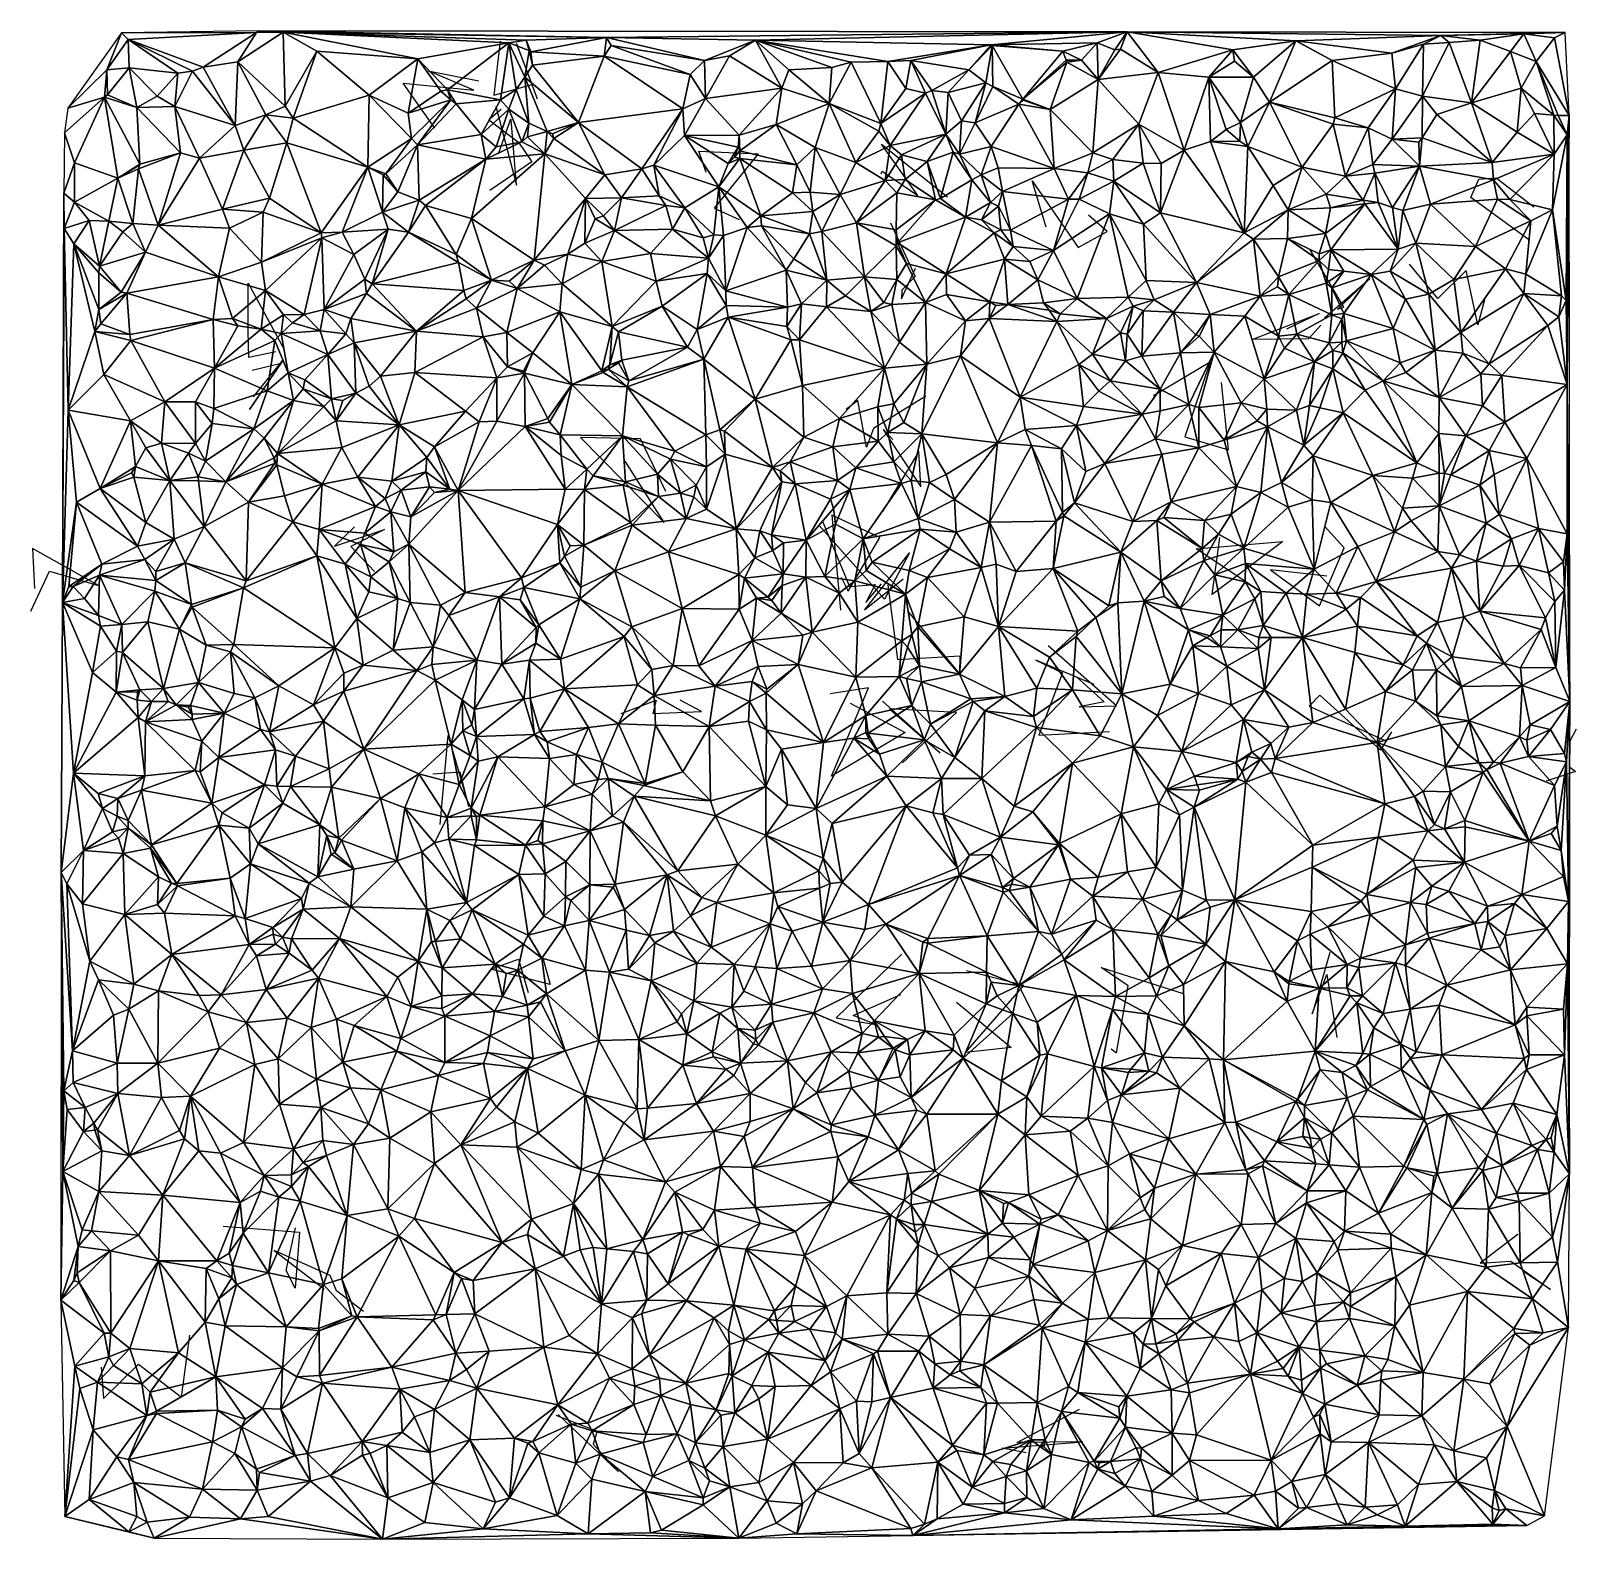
# Model space of a CAD drawing. Header units: metres. Extents: x -15.6 to 15.1, y -15 to 15.
import ezdxf

# ---------------------------------------------------------------- set-up
doc = ezdxf.new("R2010")
doc.units = ezdxf.units.M
doc.layers.add('CRACKS', color=1, linetype='Continuous')
doc.layers.add('STREET_MESH', color=7, linetype='Continuous')

msp = doc.modelspace()

# ---------------------------------------------------------------- linework, layer by layer
at = {"layer": 'CRACKS'}
for points in [[(-6.27, 14.795, 0.1), (-6.395, 13.717, 0.1), (-5.633, 13.929, 0.1), (-5.947, 14.747, 0.1), (-5.532, 13.647, 0.1)], [(-7.564, 13.066, 0.1), (-8.198, 13.957, 0.1), (-6.789, 13.817, 0.1), (-7.701, 14.202, 0.1), (-6.694, 14.002, 0.1)], [(-6.252, 13.434, 0.1), (-6.492, 13.232, 0.1), (-5.907, 12.785, 0.1), (-5.638, 12.395, 0.1), (-6.476, 11.825, 0.1)], [(-6.353, 13.503, 0.1), (-5.942, 11.932, 0.1), (-6.048, 13.229, 0.1), (-6.066, 13.245, 0.1), (-6.309, 12.549, 0.1)], [(-2.174, 12.182, 0.1), (-2.324, 12.606, 0.1), (-1.146, 12.552, 0.1), (-2.019, 11.474, 0.1), (-1.522, 11.248, 0.1)], [(1.301, 12.159, 0.1), (1.318, 12.209, 0.1), (2.026, 11.727, 0.1), (1.304, 12.745, 0.1), (2.616, 11.7, 0.1)], [(4.582, 11.1, 0.1), (4.298, 12.015, 0.1), (5.215, 10.694, 0.1), (5.79, 11.011, 0.1), (5.418, 11.333, 0.1)], [(14.191, 10.829, 0.1), (13.016, 11.688, 0.1), (13.172, 12.051, 0.1), (13.516, 12.075, 0.1), (14.27, 11.502, 0.1)], [(1.485, 11.182, 0.1), (1.977, 10.116, 0.1), (1.708, 9.847, 0.1), (1.707, 9.675, 0.1), (1.984, 10.279, 0.1)], [(10.11, 9.297, 0.1), (11.006, 10.076, 0.1), (10.37, 9.469, 0.1), (10.495, 9.507, 0.1), (9.826, 10.645, 0.1)], [(13.289, 9.656, 0.1), (13.154, 9.157, 0.1), (12.921, 10.239, 0.1), (12.362, 9.682, 0.1), (11.799, 10.363, 0.1)], [(-10.727, 8.618, 0.1), (-11.264, 8.509, 0.1), (-11.276, 9.03, 0.1), (-11.278, 9.983, 0.1), (-10.568, 8.681, 0.1)], [(10.034, 9.151, 0.1), (9.79, 8.88, 0.1), (8.673, 8.865, 0.1), (10, 9.382, 0.1), (9.352, 9.067, 0.1)], [(-11.169, 7.726, 0.1), (-10.578, 8.458, 0.1), (-11.248, 7.471, 0.1), (-10.621, 8.387, 0.1), (-11.197, 8.251, 0.1)], [(6.71, 7.751, 0.1), (7.836, 8.422, 0.1), (7.337, 6.931, 0.1), (8.204, 6.675, 0.1), (8.06, 8.009, 0.1)], [(2.187, 7.739, 0.1), (1.147, 7.094, 0.1), (1.006, 6.728, 0.1), (0.836, 7.651, 0.1), (0.608, 7.473, 0.1)], [(1.534, 6.875, 0.1), (1.338, 7.076, 0.1), (2.089, 5.94, 0.1), (2.052, 6.642, 0.1), (1.329, 5.445, 0.1)], [(-2.976, 5.842, 0.1), (-3.479, 6.894, 0.1), (-4.671, 6.917, 0.1), (-3.014, 5.231, 0.1), (-3.786, 6.447, 0.1)], [(0.129, 5.271, 0.1), (0.673, 3.956, 0.1), (1.181, 3.993, 0.1), (0.996, 3.638, 0.1), (1.306, 4.01, 0.1)], [(0.503, 4.143, 0.1), (0.646, 3.865, 0.1), (1.271, 4.928, 0.1), (0.32, 5.374, 0.1), (0.495, 3.484, 0.1)], [(-9.166, 5.14, 0.1), (-9.56, 4.76, 0.1), (-8.565, 5.091, 0.1), (-9.237, 4.749, 0.1), (-8.766, 4.252, 0.1)], [(1.737, 4.102, 0.1), (0.971, 3.489, 0.1), (1.863, 4.625, 0.1), (1.365, 3.704, 0.1), (0.067, 5.167, 0.1)], [(8.803, 3.878, 0.1), (7.559, 4.705, 0.1), (9.279, 4.852, 0.1), (7.875, 3.797, 0.1), (8.027, 4.933, 0.1)], [(10.152, 4.164, 0.1), (9.034, 4.286, 0.1), (10.01, 3.574, 0.1), (10.497, 4.725, 0.1), (10.111, 5.156, 0.1)], [(-15.592, 3.466, 0.1), (-15.226, 4.263, 0.1), (-14.252, 3.979, 0.1), (-15.561, 4.714, 0.1), (-15.52, 3.915, 0.1)], [(1.435, 3.99, 0.1), (1.627, 2.503, 0.1), (2.865, 2.576, 0.1), (2.856, 2.228, 0.1), (1.85, 3.445, 0.1)], [(5.186, 2.154, 0.1), (5.729, 1.664, 0.1), (5.235, 1.568, 0.1), (5.975, 1.583, 0.1), (4.621, 2.779, 0.1)], [(5.531, 2.009, 0.1), (4.373, 2.493, 0.1), (4.906, 2.239, 0.1), (4.431, 1, 0.1), (5.839, 1.073, 0.1)], [(0.687, 1.639, 0.1), (1.78, 1.058, 0.1), (0.316, 0.188, 0.1), (1.052, 1.944, 0.1), (0.286, 1.823, 0.1)], [(-3.863, 1.432, 0.1), (-3.17, 1.699, 0.1), (-3.233, 1.433, 0.1), (-2.271, 1.472, 0.1), (-2.694, 1.696, 0.1)], [(1.725, 0.454, 0.1), (2.799, 1.452, 0.1), (1.463, 1.522, 0.1), (2.472, 0.649, 0.1), (1.328, 1.676, 0.1)], [(11.442, 1.071, 0.1), (11.224, 0.704, 0.1), (10.018, 1.795, 0.1), (9.803, 1.58, 0.1), (11.341, 0.885, 0.1)], [(-7.462, -0.772, 0.1), (-7.304, 0.994, 0.1), (-6.891, -0.415, 0.1), (-7.067, 0.265, 0.1), (-7.609, 0.228, 0.1)], [(15.107, 1.124, 0.1), (14.984, 0.882, 0.1), (14.974, 0.372, 0.1), (15.095, 0.278, 0.1), (14.514, 0.085, 0.1)], [(1.711, -3.347, 0.1), (0.406, -4.618, 0.1), (1.194, -4.75, 0.1), (0.743, -4.572, 0.1), (1.693, -4.15, 0.1)], [(10.215, -3.318, 0.1), (9.892, -4.455, 0.1), (9.864, -4.535, 0.1), (10.156, -3.756, 0.1), (10.351, -5.007, 0.1)], [(-5.416, -3.447, 0.1), (-5.275, -3.955, 0.1), (-6.457, -3.645, 0.1), (-5.904, -3.447, 0.1), (-5.712, -4.114, 0.1)], [(2.796, -4.301, 0.1), (3.882, -5.205, 0.1), (2.975, -5.306, 0.1), (4.135, -3.976, 0.1), (2.994, -3.679, 0.1)], [(5.873, -5.228, 0.1), (5.976, -5.313, 0.1), (6.209, -3.98, 0.1), (5.674, -3.617, 0.1), (7.3, -4.132, 0.1)], [(-11.773, -8.758, 0.1), (-10.258, -8.874, 0.1), (-10.345, -9.986, 0.1), (-10.52, -9.639, 0.1), (-10.337, -8.787, 0.1)], [(13.957, -8.916, 0.1), (13.202, -9.49, 0.1), (13.813, -9.45, 0.1), (14.598, -10.015, 0.1), (14.071, -9.66, 0.1)], [(-8.984, -10.452, 0.1), (-9.522, -10.042, 0.1), (-9.646, -9.737, 0.1), (-10.761, -9.239, 0.1), (-9.768, -10.003, 0.1)], [(-14.194, -11.557, 0.1), (-14.15, -12.177, 0.1), (-13.452, -11.498, 0.1), (-12.599, -12.153, 0.1), (-12.437, -10.92, 0.1)], [(-5.161, -12.513, 0.1), (-4.343, -12.832, 0.1), (-4.42, -13.089, 0.1), (-3.921, -13.635, 0.1), (-5.118, -12.495, 0.1)], [(4.179, -13.261, 0.1), (3.707, -13.165, 0.1), (5.307, -13.04, 0.1), (4.003, -13.053, 0.1), (5.244, -12.389, 0.1)]]:
    msp.add_polyline3d(points, dxfattribs=at)
at = {"layer": 'STREET_MESH'}
for points in [[(-14.858, 13.465), (-14.082, 14.225), (-13.794, 14.957)], [(-14.082, 14.225), (-13.659, 14.829), (-13.794, 14.957)], [(-13.639, 14.265), (-13.659, 14.829), (-14.082, 14.225)], [(-13.794, 14.957), (-11.109, 14.967), (-11.059, 14.997)], [(-13.794, 14.957), (-13.659, 14.829), (-11.109, 14.967)], [(-13.659, 14.829), (-12.173, 14.278), (-11.109, 14.967)], [(-12.173, 14.278), (-13.659, 14.829), (-12.38, 14.199)], [(-13.659, 14.829), (-12.67, 14.157), (-12.38, 14.199)], [(-12.67, 14.157), (-13.659, 14.829), (-13.639, 14.265)], [(-12.173, 14.278), (-11.479, 14.382), (-11.109, 14.967)], [(-11.479, 14.382), (-10.578, 14.975), (-11.109, 14.967)], [(-11.479, 14.382), (-10.542, 13.5), (-10.578, 14.975)], [(-11.109, 14.967), (-10.578, 14.975), (-11.059, 14.997)], [(6.188, 14.977), (14.888, 14.968), (-11.059, 14.997)], [(-10.578, 14.975), (-4.154, 14.869), (-11.059, 14.997)], [(-4.154, 14.869), (6.188, 14.977), (-11.059, 14.997)], [(-10.578, 14.975), (-7.906, 14.444), (-6.096, 14.76)], [(-10.578, 14.975), (-9.911, 14.593), (-7.906, 14.444)], [(-5.754, 14.811), (-10.578, 14.975), (-6.096, 14.76)], [(-5.754, 14.811), (-4.154, 14.869), (-10.578, 14.975)], [(-10.542, 13.5), (-9.911, 14.593), (-10.578, 14.975)], [(-7.906, 14.444), (-7.314, 13.825), (-6.096, 14.76)], [(-7.314, 13.825), (-6.262, 13.629), (-6.096, 14.76)], [(-6.262, 13.629), (-5.952, 13.835), (-6.096, 14.76)], [(-5.695, 14.607), (-5.754, 14.811), (-6.096, 14.76)], [(-5.952, 13.835), (-5.78, 14.077), (-6.096, 14.76)], [(-5.78, 14.077), (-5.695, 14.607), (-6.096, 14.76)], [(-5.754, 14.811), (-5.661, 14.583), (-4.154, 14.869)], [(-5.695, 14.607), (-5.661, 14.583), (-5.754, 14.811)], [(-5.661, 14.583), (-4.2, 14.493), (-4.154, 14.869)], [(-4.2, 14.493), (-4.062, 14.71), (-4.154, 14.869)], [(-4.154, 14.869), (-1.197, 14.812), (6.188, 14.977)], [(-1.197, 14.812), (-4.154, 14.869), (-2.211, 14.411)], [(-4.154, 14.869), (-4.062, 14.71), (-2.211, 14.411)], [(-1.712, 14.501), (-1.197, 14.812), (-2.211, 14.411)], [(-1.712, 14.501), (-0.671, 13.859), (-1.197, 14.812)], [(-1.197, 14.812), (3.486, 14.722), (6.188, 14.977)], [(0.323, 14.273), (-1.197, 14.812), (-0.534, 14.221)], [(0.323, 14.273), (0.705, 14.373), (-1.197, 14.812)], [(-1.197, 14.812), (-0.671, 13.859), (-0.534, 14.221)], [(0.705, 14.373), (1.435, 14.389), (-1.197, 14.812)], [(1.435, 14.389), (3.486, 14.722), (-1.197, 14.812)], [(6.188, 14.977), (3.486, 14.722), (5.59, 14.759)], [(3.486, 14.722), (4.908, 14.594), (5.59, 14.759)], [(4.908, 14.594), (5.278, 14.413), (5.59, 14.759)], [(5.278, 14.413), (5.613, 14.03), (5.59, 14.759)], [(5.943, 14.62), (6.188, 14.977), (5.59, 14.759)], [(5.613, 14.03), (5.943, 14.62), (5.59, 14.759)], [(5.943, 14.62), (6.053, 14.631), (6.188, 14.977)], [(6.053, 14.631), (6.807, 14.169), (6.188, 14.977)], [(6.807, 14.169), (8.287, 14.618), (6.188, 14.977)], [(8.287, 14.618), (9.545, 14.803), (6.188, 14.977)], [(9.545, 14.803), (12.419, 14.908), (6.188, 14.977)], [(6.188, 14.977), (12.419, 14.908), (14.888, 14.968)], [(8.287, 14.618), (9.536, 14.797), (9.545, 14.803)], [(9.536, 14.797), (8.287, 14.618), (8.699, 14.08)], [(9.536, 14.797), (8.699, 14.08), (9.013, 13.581)], [(10.258, 14.408), (9.536, 14.797), (9.013, 13.581)], [(9.536, 14.797), (10.258, 14.408), (9.545, 14.803)], [(11.445, 14.553), (12.419, 14.908), (9.545, 14.803)], [(10.258, 14.408), (11.445, 14.553), (9.545, 14.803)], [(11.445, 14.553), (12.074, 14.735), (12.419, 14.908)], [(13.026, 13.565), (12.586, 14.766), (12.058, 13.702)], [(12.586, 14.766), (12.074, 14.735), (12.058, 13.702)], [(12.419, 14.908), (12.074, 14.735), (12.586, 14.766)], [(12.419, 14.908), (14.069, 14.94), (14.888, 14.968)], [(12.419, 14.908), (13.204, 14.81), (14.069, 14.94)], [(13.204, 14.81), (12.419, 14.908), (12.586, 14.766)], [(13.204, 14.81), (12.586, 14.766), (13.026, 13.565)], [(13.801, 14.585), (13.204, 14.81), (13.026, 13.565)], [(13.204, 14.81), (13.801, 14.585), (14.069, 14.94)], [(13.801, 14.585), (14.315, 14.392), (14.069, 14.94)], [(14.069, 14.94), (14.675, 14.86), (14.888, 14.968)], [(14.315, 14.392), (14.675, 14.86), (14.069, 14.94)], [(14.675, 14.86), (14.315, 14.392), (14.971, 13.315)], [(14.675, 14.86), (14.971, 13.315), (14.888, 14.968)], [(-10.542, 13.5), (-10.383, 13.264), (-9.911, 14.593)], [(-9.911, 14.593), (-10.383, 13.264), (-8.874, 13.723)], [(-9.911, 14.593), (-8.874, 13.723), (-7.906, 14.444)], [(-8.874, 13.723), (-8.1, 13.364), (-7.906, 14.444)], [(-8.1, 13.364), (-7.451, 13.802), (-7.906, 14.444)], [(-7.451, 13.802), (-7.314, 13.825), (-7.906, 14.444)], [(-5.695, 14.607), (-5.78, 14.077), (-5.625, 14.316)], [(-5.661, 14.583), (-5.695, 14.607), (-5.625, 14.316)], [(-4.2, 14.493), (-5.661, 14.583), (-5.625, 14.316)], [(-4.2, 14.493), (-5.625, 14.316), (-4.716, 13.174)], [(-2.64, 13.446), (-4.2, 14.493), (-4.716, 13.174)], [(-2.492, 14.129), (-4.062, 14.71), (-4.2, 14.493)], [(-2.492, 14.129), (-4.2, 14.493), (-2.64, 13.446)], [(-4.062, 14.71), (-2.492, 14.129), (-2.211, 14.411)], [(-2.187, 13.652), (-1.712, 14.501), (-2.211, 14.411)], [(-0.671, 13.859), (-1.712, 14.501), (-2.187, 13.652)], [(1.435, 14.389), (1.889, 14.409), (3.486, 14.722)], [(1.889, 14.409), (3.044, 14.222), (3.486, 14.722)], [(3.486, 14.722), (3.044, 14.222), (3.503, 14.708)], [(3.044, 14.222), (3.383, 13.965), (3.503, 14.708)], [(3.383, 13.965), (3.519, 13.893), (3.503, 14.708)], [(4.908, 14.594), (3.486, 14.722), (3.503, 14.708)], [(4.115, 13.641), (4.908, 14.594), (3.503, 14.708)], [(3.519, 13.893), (4.115, 13.641), (3.503, 14.708)], [(4.908, 14.594), (4.115, 13.641), (4.973, 14.418)], [(5.278, 14.413), (4.908, 14.594), (4.973, 14.418)], [(5.943, 14.62), (5.613, 14.03), (6.053, 14.631)], [(5.613, 14.03), (6.807, 14.169), (6.053, 14.631)], [(7.808, 14.077), (8.287, 14.618), (6.807, 14.169)], [(7.808, 14.077), (8.319, 14.393), (8.287, 14.618)], [(8.287, 14.618), (8.319, 14.393), (8.699, 14.08)], [(11.518, 13.849), (11.445, 14.553), (10.258, 14.408)], [(12.074, 14.735), (11.445, 14.553), (11.518, 13.849)], [(12.074, 14.735), (11.518, 13.849), (12.058, 13.702)], [(14.017, 13.858), (13.801, 14.585), (13.026, 13.565)], [(14.315, 14.392), (13.801, 14.585), (14.017, 13.858)], [(-14.131, 13.679), (-14.082, 14.225), (-14.858, 13.465)], [(-14.131, 13.679), (-14.071, 13.726), (-14.082, 14.225)], [(-14.071, 13.726), (-13.639, 14.265), (-14.082, 14.225)], [(-14.071, 13.726), (-13.488, 13.472), (-13.639, 14.265)], [(-12.67, 14.157), (-13.639, 14.265), (-13.086, 13.702)], [(-13.639, 14.265), (-13.488, 13.472), (-13.086, 13.702)], [(-12.733, 13.494), (-12.67, 14.157), (-13.086, 13.702)], [(-12.733, 13.494), (-11.534, 13.114), (-12.38, 14.199)], [(-12.67, 14.157), (-12.733, 13.494), (-12.38, 14.199)], [(-11.534, 13.114), (-12.173, 14.278), (-12.38, 14.199)], [(-12.173, 14.278), (-11.534, 13.114), (-11.479, 14.382)], [(-11.534, 13.114), (-10.922, 13.332), (-11.479, 14.382)], [(-10.922, 13.332), (-10.542, 13.5), (-11.479, 14.382)], [(-5.625, 14.316), (-5.78, 14.077), (-4.716, 13.174)], [(-2.492, 14.129), (-2.64, 13.446), (-2.187, 13.652)], [(-2.492, 14.129), (-2.187, 13.652), (-2.211, 14.411)], [(-0.671, 13.859), (0.268, 13.555), (-0.534, 14.221)], [(0.268, 13.555), (0.323, 14.273), (-0.534, 14.221)], [(0.323, 14.273), (0.268, 13.555), (0.705, 14.373)], [(0.268, 13.555), (1.292, 13.16), (0.705, 14.373)], [(1.292, 13.16), (1.435, 14.389), (0.705, 14.373)], [(1.435, 14.389), (1.292, 13.16), (1.791, 13.853)], [(1.435, 14.389), (1.791, 13.853), (1.889, 14.409)], [(1.889, 14.409), (1.791, 13.853), (2.182, 13.76)], [(2.307, 13.811), (1.889, 14.409), (2.182, 13.76)], [(2.307, 13.811), (3.044, 14.222), (1.889, 14.409)], [(3.044, 14.222), (2.307, 13.811), (2.632, 13.774)], [(3.383, 13.965), (3.044, 14.222), (2.632, 13.774)], [(4.115, 13.641), (4.987, 14.373), (4.973, 14.418)], [(4.115, 13.641), (4.655, 13.435), (4.987, 14.373)], [(4.987, 14.373), (4.655, 13.435), (5.613, 14.03)], [(4.987, 14.373), (5.278, 14.413), (4.973, 14.418)], [(5.278, 14.413), (4.987, 14.373), (5.613, 14.03)], [(6.42, 13.147), (6.807, 14.169), (5.613, 14.03)], [(6.42, 13.147), (7.318, 12.625), (6.807, 14.169)], [(7.318, 12.625), (7.808, 14.077), (6.807, 14.169)], [(8.319, 14.393), (7.808, 14.077), (8.699, 14.08)], [(10.312, 13.271), (10.258, 14.408), (9.013, 13.581)], [(10.312, 13.271), (11.518, 13.849), (10.258, 14.408)], [(14.665, 13.324), (14.315, 14.392), (14.017, 13.858)], [(14.315, 14.392), (14.665, 13.324), (14.754, 13.318)], [(14.315, 14.392), (14.754, 13.318), (14.971, 13.315)], [(-7.451, 13.802), (-7.248, 13.63), (-7.314, 13.825)], [(-7.314, 13.825), (-7.143, 13.551), (-6.262, 13.629)], [(-7.248, 13.63), (-7.143, 13.551), (-7.314, 13.825)], [(-5.952, 13.835), (-6.262, 13.629), (-6.095, 13.439)], [(-5.699, 13.162), (-5.952, 13.835), (-6.095, 13.439)], [(-5.952, 13.835), (-5.699, 13.162), (-5.78, 14.077)], [(-5.78, 14.077), (-5.333, 13.001), (-4.716, 13.174)], [(-5.699, 13.162), (-5.333, 13.001), (-5.78, 14.077)], [(-1.523, 12.924), (-0.671, 13.859), (-2.187, 13.652)], [(-0.671, 13.859), (-1.523, 12.924), (-0.786, 13.134)], [(-0.671, 13.859), (-0.786, 13.134), (0.268, 13.555)], [(1.791, 13.853), (1.292, 13.16), (2.182, 13.76)], [(2.899, 13.213), (3.383, 13.965), (2.632, 13.774)], [(3.171, 13.171), (3.383, 13.965), (2.899, 13.213)], [(3.383, 13.965), (3.171, 13.171), (3.519, 13.893)], [(3.171, 13.171), (4.035, 13.538), (3.519, 13.893)], [(3.519, 13.893), (4.035, 13.538), (4.115, 13.641)], [(4.655, 13.435), (5.508, 12.572), (5.613, 14.03)], [(5.508, 12.572), (6.42, 13.147), (5.613, 14.03)], [(7.846, 12.801), (7.808, 14.077), (7.318, 12.625)], [(7.808, 14.077), (8.44, 13.174), (8.699, 14.08)], [(8.155, 13.036), (8.44, 13.174), (7.808, 14.077)], [(7.846, 12.801), (8.155, 13.036), (7.808, 14.077)], [(8.699, 14.08), (8.44, 13.174), (9.013, 13.581)], [(11.518, 13.849), (10.312, 13.271), (10.975, 13.072)], [(11.451, 12.848), (11.518, 13.849), (10.975, 13.072)], [(11.518, 13.849), (11.451, 12.848), (12.058, 13.702)], [(14.017, 13.858), (13.026, 13.565), (13.937, 12.986)], [(14.283, 13.356), (14.017, 13.858), (13.937, 12.986)], [(14.665, 13.324), (14.017, 13.858), (14.283, 13.356)], [(-14.728, 12.376), (-14.131, 13.679), (-14.926, 12.973)], [(-14.926, 12.973), (-14.131, 13.679), (-14.858, 13.465)], [(-13.865, 12.074), (-14.131, 13.679), (-14.728, 12.376)], [(-13.488, 13.472), (-14.071, 13.726), (-14.131, 13.679)], [(-13.865, 12.074), (-13.425, 12.349), (-14.131, 13.679)], [(-13.425, 12.349), (-13.488, 13.472), (-14.131, 13.679)], [(-13.488, 13.472), (-12.733, 13.494), (-13.086, 13.702)], [(-10.383, 13.264), (-8.898, 12.286), (-8.874, 13.723)], [(-8.898, 12.286), (-8.031, 12.858), (-8.874, 13.723)], [(-8.031, 12.858), (-8.1, 13.364), (-8.874, 13.723)], [(-7.248, 13.63), (-7.451, 13.802), (-8.1, 13.364)], [(-8.031, 12.858), (-7.248, 13.63), (-8.1, 13.364)], [(-7.911, 12.73), (-7.248, 13.63), (-8.031, 12.858)], [(-7.143, 13.551), (-7.248, 13.63), (-7.911, 12.73)], [(-7.143, 13.551), (-7.911, 12.73), (-6.645, 12.941)], [(-6.262, 13.629), (-7.143, 13.551), (-6.645, 12.941)], [(-6.262, 13.629), (-6.645, 12.941), (-6.095, 13.439)], [(-2.64, 13.446), (-2.604, 12.919), (-2.187, 13.652)], [(-2.604, 12.919), (-1.523, 12.924), (-2.187, 13.652)], [(0.268, 13.555), (-0.786, 13.134), (-0.011, 12.679)], [(0.799, 12.379), (0.268, 13.555), (-0.011, 12.679)], [(1.251, 13.004), (1.292, 13.16), (0.268, 13.555)], [(0.799, 12.379), (1.251, 13.004), (0.268, 13.555)], [(1.292, 13.16), (1.481, 12.72), (2.182, 13.76)], [(1.481, 12.72), (2.587, 12.942), (2.182, 13.76)], [(2.587, 12.942), (2.307, 13.811), (2.182, 13.76)], [(2.307, 13.811), (2.587, 12.942), (2.632, 13.774)], [(2.587, 12.942), (2.899, 13.213), (2.632, 13.774)], [(4.035, 13.538), (3.171, 13.171), (3.486, 12.703)], [(4.736, 12.266), (4.035, 13.538), (3.486, 12.703)], [(4.035, 13.538), (4.122, 13.618), (4.115, 13.641)], [(4.122, 13.618), (4.035, 13.538), (4.655, 13.435)], [(4.035, 13.538), (4.736, 12.266), (4.655, 13.435)], [(4.115, 13.641), (4.122, 13.618), (4.655, 13.435)], [(8.44, 13.174), (8.585, 12.701), (9.013, 13.581)], [(8.585, 12.701), (9.664, 12.288), (9.013, 13.581)], [(9.664, 12.288), (10.279, 13.145), (9.013, 13.581)], [(10.279, 13.145), (10.312, 13.271), (9.013, 13.581)], [(11.451, 12.848), (12.046, 12.87), (12.058, 13.702)], [(12.046, 12.87), (12.338, 13.339), (12.058, 13.702)], [(12.338, 13.339), (13.026, 13.565), (12.058, 13.702)], [(13.026, 13.565), (12.338, 13.339), (13.44, 12.382)], [(13.026, 13.565), (13.44, 12.382), (13.937, 12.986)], [(-12.621, 12.571), (-12.733, 13.494), (-13.488, 13.472)], [(-12.621, 12.571), (-13.488, 13.472), (-13.425, 12.349)], [(-12.733, 13.494), (-12.244, 12.468), (-11.534, 13.114)], [(-12.244, 12.468), (-12.733, 13.494), (-12.621, 12.571)], [(-10.922, 13.332), (-11.534, 13.114), (-11.364, 12.629)], [(-10.508, 12.772), (-10.922, 13.332), (-11.364, 12.629)], [(-10.542, 13.5), (-10.922, 13.332), (-10.383, 13.264)], [(-10.922, 13.332), (-10.508, 12.772), (-10.383, 13.264)], [(-10.383, 13.264), (-10.508, 12.772), (-8.898, 12.286)], [(-6.645, 12.941), (-6.351, 12.693), (-6.095, 13.439)], [(-6.351, 12.693), (-5.84, 12.791), (-6.095, 13.439)], [(-5.84, 12.791), (-5.699, 13.162), (-6.095, 13.439)], [(-3.454, 12.258), (-2.64, 13.446), (-4.716, 13.174)], [(-3.454, 12.258), (-3.218, 12.332), (-2.64, 13.446)], [(-3.218, 12.332), (-2.604, 12.919), (-2.64, 13.446)], [(2.86, 12.55), (2.899, 13.213), (2.587, 12.942)], [(2.86, 12.55), (3.171, 13.171), (2.899, 13.213)], [(4.736, 12.266), (5.508, 12.572), (4.655, 13.435)], [(10.312, 13.271), (10.279, 13.145), (10.975, 13.072)], [(12.338, 13.339), (12.046, 12.87), (13.44, 12.382)], [(14.674, 12.548), (14.283, 13.356), (13.937, 12.986)], [(14.674, 12.548), (14.665, 13.324), (14.283, 13.356)], [(14.932, 12.93), (14.665, 13.324), (14.674, 12.548)], [(14.754, 13.318), (14.665, 13.324), (14.932, 12.93)], [(14.754, 13.318), (14.932, 12.93), (14.971, 13.315)], [(14.971, 13.315), (14.908, 9.642), (14.928, 7.973)], [(14.971, 13.315), (14.932, 12.93), (14.908, 9.642)], [(14.971, 13.315), (14.928, 7.973), (14.983, 1.669)], [(-14.935, 11.771), (-14.728, 12.376), (-14.926, 12.973)], [(-11.534, 13.114), (-12.244, 12.468), (-11.364, 12.629)], [(-6.645, 12.941), (-7.911, 12.73), (-6.557, 12.447)], [(-6.351, 12.693), (-6.645, 12.941), (-6.557, 12.447)], [(-5.724, 12.89), (-5.699, 13.162), (-5.84, 12.791)], [(-5.333, 13.001), (-5.699, 13.162), (-5.724, 12.89)], [(-5.333, 13.001), (-5.724, 12.89), (-5.383, 12.556)], [(-5.201, 12.86), (-5.333, 13.001), (-5.383, 12.556)], [(-5.333, 13.001), (-5.232, 12.952), (-4.716, 13.174)], [(-5.333, 13.001), (-5.201, 12.86), (-5.232, 12.952)], [(-5.232, 12.952), (-5.201, 12.86), (-4.716, 13.174)], [(-5.201, 12.86), (-4.187, 12.134), (-4.716, 13.174)], [(-4.187, 12.134), (-3.454, 12.258), (-4.716, 13.174)], [(-2.604, 12.919), (-3.218, 12.332), (-1.927, 11.897)], [(-1.542, 12.69), (-1.523, 12.924), (-2.604, 12.919)], [(-1.742, 12.36), (-2.604, 12.919), (-1.927, 11.897)], [(-1.742, 12.36), (-1.542, 12.69), (-2.604, 12.919)], [(-1.509, 12.612), (-1.523, 12.924), (-1.542, 12.69)], [(-1.523, 12.924), (-1.509, 12.612), (-0.786, 13.134)], [(-1.509, 12.612), (-0.377, 12.333), (-0.786, 13.134)], [(-0.786, 13.134), (-0.377, 12.333), (-0.011, 12.679)], [(1.251, 13.004), (0.799, 12.379), (1.481, 12.72)], [(1.292, 13.16), (1.251, 13.004), (1.481, 12.72)], [(1.481, 12.72), (1.705, 12.537), (2.587, 12.942)], [(1.705, 12.537), (2.214, 12.404), (2.587, 12.942)], [(2.214, 12.404), (2.73, 12.587), (2.587, 12.942)], [(2.73, 12.587), (2.86, 12.55), (2.587, 12.942)], [(3.171, 13.171), (2.86, 12.55), (3.486, 12.703)], [(5.508, 12.572), (5.904, 12.441), (6.42, 13.147)], [(5.904, 12.441), (6.506, 12.371), (6.42, 13.147)], [(7.318, 12.625), (6.42, 13.147), (6.861, 12.365)], [(6.42, 13.147), (6.506, 12.371), (6.861, 12.365)], [(8.155, 13.036), (7.846, 12.801), (8.424, 12.809)], [(8.44, 13.174), (8.155, 13.036), (8.424, 12.809)], [(8.44, 13.174), (8.424, 12.809), (8.585, 12.701)], [(10.279, 13.145), (9.664, 12.288), (10.524, 12.11)], [(10.279, 13.145), (10.524, 12.11), (10.975, 13.072)], [(10.524, 12.11), (11.066, 12.345), (10.975, 13.072)], [(11.066, 12.345), (11.451, 12.848), (10.975, 13.072)], [(13.44, 12.382), (14.674, 12.548), (13.937, 12.986)], [(14.932, 12.93), (14.674, 12.548), (14.64, 11.443)], [(14.908, 9.642), (14.932, 12.93), (14.64, 11.443)], [(-12.244, 12.468), (-11.788, 11.454), (-11.364, 12.629)], [(-11.788, 11.454), (-10.852, 11.675), (-11.364, 12.629)], [(-10.852, 11.675), (-10.508, 12.772), (-11.364, 12.629)], [(-9.823, 10.983), (-10.508, 12.772), (-10.852, 11.675)], [(-10.508, 12.772), (-9.823, 10.983), (-8.898, 12.286)], [(-8.54, 12.155), (-8.031, 12.858), (-8.898, 12.286)], [(-8.54, 12.155), (-7.911, 12.73), (-8.031, 12.858)], [(-7.911, 12.73), (-8.54, 12.155), (-8.301, 11.801)], [(-7.911, 12.73), (-8.301, 11.801), (-7.877, 11.631)], [(-7.911, 12.73), (-7.877, 11.631), (-6.557, 12.447)], [(-5.383, 12.556), (-5.84, 12.791), (-6.557, 12.447)], [(-5.84, 12.791), (-6.351, 12.693), (-6.557, 12.447)], [(-5.724, 12.89), (-5.84, 12.791), (-5.383, 12.556)], [(-4.187, 12.134), (-5.201, 12.86), (-5.383, 12.556)], [(-1.742, 12.36), (-1.615, 12.487), (-1.542, 12.69)], [(-1.615, 12.487), (-1.509, 12.612), (-1.542, 12.69)], [(-1.509, 12.612), (-1.615, 12.487), (-1.509, 12.462)], [(-1.509, 12.612), (-1.509, 12.462), (-0.377, 12.333)], [(-0.377, 12.333), (-0.107, 11.792), (-0.011, 12.679)], [(-0.107, 11.792), (0.489, 11.744), (-0.011, 12.679)], [(0.489, 11.744), (0.799, 12.379), (-0.011, 12.679)], [(0.799, 12.379), (1.379, 12.023), (1.481, 12.72)], [(1.379, 12.023), (1.705, 12.537), (1.481, 12.72)], [(2.73, 12.587), (2.214, 12.404), (2.479, 11.669)], [(3.101, 12.04), (2.73, 12.587), (2.479, 11.669)], [(2.86, 12.55), (2.73, 12.587), (3.101, 12.04)], [(2.86, 12.55), (3.29, 12.139), (3.486, 12.703)], [(3.29, 12.139), (3.622, 12.279), (3.486, 12.703)], [(3.622, 12.279), (4.736, 12.266), (3.486, 12.703)], [(6.852, 11.385), (7.318, 12.625), (6.861, 12.365)], [(7.318, 12.625), (6.852, 11.385), (8.511, 10.982)], [(7.846, 12.801), (7.318, 12.625), (8.511, 10.982)], [(8.424, 12.809), (7.846, 12.801), (8.585, 12.701)], [(8.585, 12.701), (7.846, 12.801), (8.511, 10.982)], [(9.091, 11.928), (8.585, 12.701), (8.511, 10.982)], [(8.585, 12.701), (9.091, 11.928), (9.664, 12.288)], [(11.451, 12.848), (11.066, 12.345), (11.993, 12.306)], [(11.982, 12.789), (12.046, 12.87), (11.451, 12.848)], [(11.982, 12.789), (11.451, 12.848), (11.993, 12.306)], [(12.046, 12.87), (11.982, 12.789), (11.993, 12.306)], [(13.44, 12.382), (12.046, 12.87), (11.993, 12.306)], [(-14.728, 12.376), (-14.935, 11.771), (-14.728, 11.593)], [(-13.865, 12.074), (-14.728, 12.376), (-14.728, 11.593)], [(-13.865, 12.074), (-13.441, 12.328), (-13.425, 12.349)], [(-13.455, 12.256), (-13.441, 12.328), (-13.865, 12.074)], [(-13.455, 12.256), (-12.621, 12.571), (-13.425, 12.349)], [(-12.621, 12.571), (-13.455, 12.256), (-13.065, 11.134)], [(-13.441, 12.328), (-13.455, 12.256), (-13.425, 12.349)], [(-12.244, 12.468), (-12.621, 12.571), (-13.065, 11.134)], [(-12.244, 12.468), (-13.065, 11.134), (-11.788, 11.454)], [(-9.823, 10.983), (-9.409, 10.999), (-8.898, 12.286)], [(-9.409, 10.999), (-8.607, 11.397), (-8.898, 12.286)], [(-8.594, 12.138), (-8.54, 12.155), (-8.898, 12.286)], [(-8.607, 11.397), (-8.594, 12.138), (-8.898, 12.286)], [(-7.877, 11.631), (-7.751, 11.529), (-6.557, 12.447)], [(-7.751, 11.529), (-6.837, 11.267), (-6.557, 12.447)], [(-6.837, 11.267), (-5.383, 12.556), (-6.557, 12.447)], [(-6.837, 11.267), (-5.592, 10.441), (-5.383, 12.556)], [(-5.592, 10.441), (-4.571, 11.664), (-5.383, 12.556)], [(-4.571, 11.664), (-4.187, 12.134), (-5.383, 12.556)], [(-3.218, 12.332), (-3.454, 12.258), (-3.112, 11.722)], [(-3.218, 12.332), (-2.598, 11.48), (-1.927, 11.897)], [(-2.598, 11.48), (-3.218, 12.332), (-3.112, 11.722)], [(-1.509, 12.462), (-1.742, 12.36), (-1.927, 11.897)], [(-1.087, 11.319), (-1.509, 12.462), (-1.927, 11.897)], [(-1.509, 12.462), (-1.615, 12.487), (-1.742, 12.36)], [(-0.377, 12.333), (-1.509, 12.462), (-0.464, 11.779)], [(-1.509, 12.462), (-1.087, 11.319), (-0.464, 11.779)], [(-0.107, 11.792), (-0.377, 12.333), (-0.464, 11.779)], [(1.379, 12.023), (0.799, 12.379), (0.489, 11.744)], [(1.379, 12.023), (1.779, 12.046), (1.705, 12.537)], [(1.705, 12.537), (1.779, 12.046), (2.214, 12.404)], [(2.214, 12.404), (1.779, 12.046), (2.38, 11.637)], [(2.479, 11.669), (2.214, 12.404), (2.38, 11.637)], [(3.29, 12.139), (2.86, 12.55), (3.101, 12.04)], [(5.407, 12.176), (5.508, 12.572), (4.736, 12.266)], [(5.904, 12.441), (5.508, 12.572), (5.407, 12.176)], [(5.904, 12.441), (5.407, 12.176), (5.923, 12.011)], [(6.506, 12.371), (5.904, 12.441), (5.923, 12.011)], [(6.506, 12.371), (5.923, 12.011), (6.852, 11.385)], [(6.506, 12.371), (6.852, 11.385), (6.861, 12.365)], [(9.664, 12.288), (9.091, 11.928), (9.388, 11.444)], [(9.664, 12.288), (9.388, 11.444), (10.143, 11.755)], [(10.524, 12.11), (9.664, 12.288), (10.143, 11.755)], [(11.106, 12.172), (11.066, 12.345), (10.524, 12.11)], [(11.066, 12.345), (11.106, 12.172), (11.993, 12.306)], [(11.106, 12.172), (11.462, 11.488), (11.993, 12.306)], [(11.462, 11.488), (11.663, 11.429), (11.993, 12.306)], [(11.663, 11.429), (12.213, 11.552), (11.993, 12.306)], [(13.466, 12.037), (13.44, 12.382), (11.993, 12.306)], [(12.213, 11.552), (13.466, 12.037), (11.993, 12.306)], [(13.44, 12.382), (13.466, 12.037), (14.674, 12.548)], [(14.674, 12.548), (13.466, 12.037), (13.791, 11.65)], [(14.674, 12.548), (13.791, 11.65), (14.64, 11.443)], [(-14.042, 11.218), (-13.865, 12.074), (-14.728, 11.593)], [(-13.865, 12.074), (-14.042, 11.218), (-13.564, 11.173)], [(-13.455, 12.256), (-13.865, 12.074), (-13.564, 11.173)], [(-13.065, 11.134), (-13.455, 12.256), (-13.564, 11.173)], [(-8.594, 12.138), (-8.607, 11.397), (-8.301, 11.801)], [(-8.54, 12.155), (-8.594, 12.138), (-8.301, 11.801)], [(-4.571, 11.664), (-3.86, 11.683), (-4.187, 12.134)], [(-3.86, 11.683), (-3.454, 12.258), (-4.187, 12.134)], [(-3.454, 12.258), (-3.86, 11.683), (-3.112, 11.722)], [(0.813, 11.183), (1.379, 12.023), (0.489, 11.744)], [(1.379, 12.023), (0.813, 11.183), (1.612, 11.778)], [(1.779, 12.046), (1.379, 12.023), (1.612, 11.778)], [(1.779, 12.046), (1.612, 11.778), (2.38, 11.637)], [(3.101, 12.04), (2.479, 11.669), (2.977, 11.297)], [(3.476, 11.584), (3.101, 12.04), (2.977, 11.297)], [(3.476, 11.584), (3.29, 12.139), (3.101, 12.04)], [(3.622, 12.279), (3.29, 12.139), (3.712, 11.809)], [(3.29, 12.139), (3.476, 11.584), (3.712, 11.809)], [(4.736, 12.266), (3.622, 12.279), (3.712, 11.809)], [(4.736, 12.266), (3.712, 11.809), (5.021, 11.656)], [(5.407, 12.176), (4.736, 12.266), (5.021, 11.656)], [(5.235, 11.652), (5.407, 12.176), (5.021, 11.656)], [(5.407, 12.176), (5.235, 11.652), (5.923, 12.011)], [(5.923, 12.011), (5.235, 11.652), (5.838, 11.365)], [(6.514, 11.158), (5.923, 12.011), (5.838, 11.365)], [(5.923, 12.011), (6.514, 11.158), (6.852, 11.385)], [(10.878, 11.634), (10.524, 12.11), (10.143, 11.755)], [(10.878, 11.634), (11.106, 12.172), (10.524, 12.11)], [(11.106, 12.172), (10.878, 11.634), (11.174, 11.587)], [(11.462, 11.488), (11.106, 12.172), (11.174, 11.587)], [(13.466, 12.037), (12.213, 11.552), (13.549, 11.653)], [(13.466, 12.037), (13.549, 11.653), (13.791, 11.65)], [(-14.963, 3.636), (-14.935, 11.771), (-14.992, -1.73)], [(-14.935, 11.771), (-14.963, 3.636), (-14.932, 11.07)], [(-14.728, 11.593), (-14.935, 11.771), (-14.932, 11.07)], [(-10.981, 11.396), (-10.852, 11.675), (-11.788, 11.454)], [(-10.981, 11.396), (-9.823, 10.983), (-10.852, 11.675)], [(-8.301, 11.801), (-8.607, 11.397), (-7.877, 11.631)], [(-4.571, 11.664), (-4.219, 11.324), (-3.86, 11.683)], [(-3.86, 11.683), (-4.219, 11.324), (-3.995, 11.033)], [(-2.977, 11.529), (-3.86, 11.683), (-3.995, 11.033)], [(-3.86, 11.683), (-2.977, 11.529), (-3.112, 11.722)], [(-2.977, 11.529), (-2.598, 11.48), (-3.112, 11.722)], [(-2.598, 11.48), (-2.021, 10.942), (-1.927, 11.897)], [(-2.021, 10.942), (-1.829, 10.931), (-1.927, 11.897)], [(-1.363, 11.09), (-1.087, 11.319), (-1.927, 11.897)], [(-1.829, 10.931), (-1.363, 11.09), (-1.927, 11.897)], [(-1.087, 11.319), (-0.058, 11.405), (-0.464, 11.779)], [(-0.058, 11.405), (-0.107, 11.792), (-0.464, 11.779)], [(-0.107, 11.792), (-0.058, 11.405), (0.489, 11.744)], [(-0.058, 11.405), (0.122, 11.009), (0.489, 11.744)], [(0.122, 11.009), (0.813, 11.183), (0.489, 11.744)], [(0.813, 11.183), (1.601, 11.044), (1.612, 11.778)], [(1.612, 11.778), (1.601, 11.044), (2.38, 11.637)], [(2.977, 11.297), (2.479, 11.669), (2.38, 11.637)], [(3.476, 11.584), (3.63, 11.515), (3.712, 11.809)], [(3.63, 11.515), (3.868, 11.035), (3.712, 11.809)], [(3.712, 11.809), (3.868, 11.035), (5.021, 11.656)], [(9.388, 11.444), (9.091, 11.928), (8.511, 10.982)], [(9.388, 11.444), (10.228, 11.481), (10.143, 11.755)], [(10.228, 11.481), (10.878, 11.634), (10.143, 11.755)], [(-14.437, 11.227), (-14.728, 11.593), (-14.932, 11.07)], [(-14.437, 11.227), (-14.042, 11.218), (-14.728, 11.593)], [(-13.065, 11.134), (-11.646, 11.077), (-11.788, 11.454)], [(-11.646, 11.077), (-10.981, 11.396), (-11.788, 11.454)], [(-11.013, 10.403), (-10.981, 11.396), (-11.646, 11.077)], [(-9.823, 10.983), (-10.981, 11.396), (-11.013, 10.403)], [(-8.493, 11.057), (-8.607, 11.397), (-9.409, 10.999)], [(-7.877, 11.631), (-8.607, 11.397), (-8.093, 10.998)], [(-8.607, 11.397), (-8.493, 11.057), (-8.093, 10.998)], [(-7.751, 11.529), (-7.877, 11.631), (-8.093, 10.998)], [(-7.142, 10.551), (-7.751, 11.529), (-8.093, 10.998)], [(-7.751, 11.529), (-7.142, 10.551), (-6.837, 11.267)], [(-4.571, 11.664), (-5.592, 10.441), (-4.922, 10.562)], [(-4.589, 10.781), (-4.571, 11.664), (-4.922, 10.562)], [(-4.589, 10.781), (-4.383, 11.263), (-4.571, 11.664)], [(-4.383, 11.263), (-4.219, 11.324), (-4.571, 11.664)], [(-2.846, 11.059), (-2.977, 11.529), (-3.995, 11.033)], [(-2.598, 11.48), (-2.977, 11.529), (-2.846, 11.059)], [(-2.234, 10.886), (-2.598, 11.48), (-2.846, 11.059)], [(-2.234, 10.886), (-2.021, 10.942), (-2.598, 11.48)], [(-0.058, 11.405), (-1.087, 11.319), (-0.125, 10.966)], [(0.122, 11.009), (-0.058, 11.405), (-0.125, 10.966)], [(1.601, 11.044), (1.624, 10.783), (2.38, 11.637)], [(1.624, 10.783), (2.977, 11.297), (2.38, 11.637)], [(3.295, 11.243), (3.476, 11.584), (2.977, 11.297)], [(3.295, 11.243), (3.63, 11.515), (3.476, 11.584)], [(3.681, 11.044), (3.63, 11.515), (3.295, 11.243)], [(3.63, 11.515), (3.681, 11.044), (3.868, 11.035)], [(3.868, 11.035), (4.727, 10.635), (5.021, 11.656)], [(4.727, 10.635), (5.235, 11.652), (5.021, 11.656)], [(5.235, 11.652), (4.727, 10.635), (5.838, 11.365)], [(5.838, 11.365), (4.727, 10.635), (5.192, 9.677)], [(6.205, 9.707), (5.838, 11.365), (5.192, 9.677)], [(6.514, 11.158), (5.838, 11.365), (6.565, 10.039)], [(5.838, 11.365), (6.205, 9.707), (6.565, 10.039)], [(6.514, 11.158), (7.566, 9.995), (6.852, 11.385)], [(6.852, 11.385), (7.566, 9.995), (8.511, 10.982)], [(9.388, 11.444), (8.511, 10.982), (8.695, 10.856)], [(9.371, 10.869), (9.388, 11.444), (8.695, 10.856)], [(9.371, 10.869), (10.128, 10.972), (9.388, 11.444)], [(10.128, 10.972), (10.228, 11.481), (9.388, 11.444)], [(10.913, 11.558), (10.128, 10.972), (10.233, 10.649)], [(10.228, 11.481), (10.128, 10.972), (10.913, 11.558)], [(10.878, 11.634), (10.228, 11.481), (10.913, 11.558)], [(10.913, 11.558), (10.233, 10.649), (11.574, 10.659)], [(10.878, 11.634), (10.913, 11.558), (11.174, 11.587)], [(11.174, 11.587), (10.913, 11.558), (11.574, 10.659)], [(11.462, 11.488), (11.174, 11.587), (11.574, 10.659)], [(11.663, 11.429), (11.462, 11.488), (11.574, 10.659)], [(11.921, 10.78), (11.663, 11.429), (11.574, 10.659)], [(12.213, 11.552), (11.663, 11.429), (11.921, 10.78)], [(12.213, 11.552), (11.921, 10.78), (13.106, 10.711)], [(13.549, 11.653), (12.213, 11.552), (13.106, 10.711)], [(14.211, 11.226), (13.549, 11.653), (13.106, 10.711)], [(13.791, 11.65), (13.549, 11.653), (14.211, 11.226)], [(13.791, 11.65), (14.211, 11.226), (14.64, 11.443)], [(14.211, 11.226), (14.109, 10.163), (14.64, 11.443)], [(14.109, 10.163), (14.817, 9.735), (14.64, 11.443)], [(14.817, 9.735), (14.908, 9.642), (14.64, 11.443)], [(-14.963, 3.636), (-14.85, 7.461), (-14.932, 11.07)], [(-14.739, 10.764), (-14.437, 11.227), (-14.932, 11.07)], [(-14.85, 7.461), (-14.739, 10.764), (-14.932, 11.07)], [(-14.231, 10.32), (-14.437, 11.227), (-14.739, 10.764)], [(-14.231, 10.32), (-14.042, 11.218), (-14.437, 11.227)], [(-14.042, 11.218), (-14.231, 10.32), (-13.765, 11.002)], [(-14.042, 11.218), (-13.765, 11.002), (-13.564, 11.173)], [(-13.765, 11.002), (-13.318, 10.602), (-13.564, 11.173)], [(-13.318, 10.602), (-13.065, 11.134), (-13.564, 11.173)], [(-13.065, 11.134), (-13.318, 10.602), (-11.866, 10.113)], [(-11.646, 11.077), (-13.065, 11.134), (-11.866, 10.113)], [(-11.013, 10.403), (-11.646, 11.077), (-11.866, 10.113)], [(-9.177, 10.553), (-8.493, 11.057), (-9.409, 10.999)], [(-8.493, 11.057), (-9.177, 10.553), (-8.958, 10.061)], [(-8.493, 11.057), (-8.958, 10.061), (-8.81, 9.968)], [(-8.493, 11.057), (-8.81, 9.968), (-8.093, 10.998)], [(-7.142, 10.551), (-6.443, 10.045), (-6.837, 11.267)], [(-6.443, 10.045), (-5.592, 10.441), (-6.837, 11.267)], [(-4.383, 11.263), (-4.589, 10.781), (-3.995, 11.033)], [(-4.219, 11.324), (-4.383, 11.263), (-3.995, 11.033)], [(-3.282, 10.572), (-2.846, 11.059), (-3.995, 11.033)], [(-3.282, 10.572), (-2.133, 10.478), (-2.846, 11.059)], [(-2.133, 10.478), (-2.234, 10.886), (-2.846, 11.059)], [(-1.829, 10.931), (-1.784, 9.835), (-1.363, 11.09)], [(-1.784, 9.835), (-0.586, 10.245), (-1.363, 11.09)], [(-1.08, 11.121), (-1.087, 11.319), (-1.363, 11.09)], [(-0.586, 10.245), (-1.08, 11.121), (-1.363, 11.09)], [(-1.087, 11.319), (-1.08, 11.121), (-0.125, 10.966)], [(-0.435, 10.469), (-1.08, 11.121), (-0.586, 10.245)], [(-1.08, 11.121), (-0.435, 10.469), (-0.125, 10.966)], [(0.122, 11.009), (0.972, 10.108), (0.813, 11.183)], [(0.972, 10.108), (1.597, 10.725), (0.813, 11.183)], [(1.597, 10.725), (1.601, 11.044), (0.813, 11.183)], [(1.624, 10.783), (2.589, 10.167), (2.977, 11.297)], [(2.589, 10.167), (3.546, 10.982), (2.977, 11.297)], [(3.546, 10.982), (3.295, 11.243), (2.977, 11.297)], [(3.546, 10.982), (3.681, 11.044), (3.295, 11.243)], [(7.566, 9.995), (6.514, 11.158), (6.565, 10.039)], [(13.702, 10.268), (14.211, 11.226), (13.106, 10.711)], [(13.702, 10.268), (14.109, 10.163), (14.211, 11.226)], [(-14.85, 7.461), (-14.324, 9.023), (-14.739, 10.764)], [(-14.244, 9.461), (-14.245, 10.19), (-14.739, 10.764)], [(-14.324, 9.023), (-14.244, 9.461), (-14.739, 10.764)], [(-14.245, 10.19), (-14.231, 10.32), (-14.739, 10.764)], [(-14.231, 10.32), (-13.318, 10.602), (-13.765, 11.002)], [(-9.81, 10.887), (-9.823, 10.983), (-11.013, 10.403)], [(-9.81, 10.887), (-11.013, 10.403), (-10.933, 9.837)], [(-10.163, 9.359), (-9.81, 10.887), (-10.933, 9.837)], [(-9.81, 10.887), (-10.163, 9.359), (-9.763, 9.463)], [(-9.823, 10.983), (-9.81, 10.887), (-9.409, 10.999)], [(-9.81, 10.887), (-9.177, 10.553), (-9.409, 10.999)], [(-9.177, 10.553), (-9.81, 10.887), (-9.763, 9.463)], [(-8.81, 9.968), (-7.095, 10.398), (-8.093, 10.998)], [(-7.095, 10.398), (-7.142, 10.551), (-8.093, 10.998)], [(-4.246, 10.416), (-4.589, 10.781), (-4.922, 10.562)], [(-4.589, 10.781), (-4.246, 10.416), (-3.995, 11.033)], [(-4.246, 10.416), (-3.282, 10.572), (-3.995, 11.033)], [(-2.021, 10.942), (-2.234, 10.886), (-2.133, 10.478)], [(-1.829, 10.931), (-2.021, 10.942), (-2.133, 10.478)], [(-1.784, 9.835), (-1.829, 10.931), (-2.133, 10.478)], [(-0.435, 10.469), (0.223, 10.046), (-0.125, 10.966)], [(0.223, 10.046), (0.122, 11.009), (-0.125, 10.966)], [(0.223, 10.046), (0.972, 10.108), (0.122, 11.009)], [(1.624, 10.783), (1.601, 11.044), (1.597, 10.725)], [(1.624, 10.783), (1.597, 10.725), (1.805, 10.373)], [(2.589, 10.167), (1.624, 10.783), (1.805, 10.373)], [(3.748, 10.46), (3.546, 10.982), (2.589, 10.167)], [(3.546, 10.982), (3.924, 10.713), (3.681, 11.044)], [(3.924, 10.713), (3.546, 10.982), (3.748, 10.46)], [(3.681, 11.044), (3.924, 10.713), (3.868, 11.035)], [(3.868, 11.035), (3.924, 10.713), (4.727, 10.635)], [(8.511, 10.982), (7.566, 9.995), (8.695, 10.856)], [(7.566, 9.995), (8.829, 9.729), (8.695, 10.856)], [(9.197, 10.113), (9.371, 10.869), (8.695, 10.856)], [(8.829, 9.729), (9.197, 10.113), (8.695, 10.856)], [(9.197, 10.113), (10.001, 10.432), (9.371, 10.869)], [(10.004, 10.567), (10.128, 10.972), (9.371, 10.869)], [(10.001, 10.432), (10.004, 10.567), (9.371, 10.869)], [(10.128, 10.972), (10.004, 10.567), (10.233, 10.649)], [(11.413, 10.22), (11.921, 10.78), (11.574, 10.659)], [(11.413, 10.22), (12.182, 9.764), (11.921, 10.78)], [(11.921, 10.78), (12.681, 10.056), (13.106, 10.711)], [(12.182, 9.764), (12.681, 10.056), (11.921, 10.78)], [(-13.798, 9.808), (-13.318, 10.602), (-14.231, 10.32)], [(-13.798, 9.808), (-13.684, 9.784), (-13.318, 10.602)], [(-13.318, 10.602), (-13.684, 9.784), (-11.866, 10.113)], [(-8.958, 10.061), (-9.177, 10.553), (-9.763, 9.463)], [(-6.443, 10.045), (-7.142, 10.551), (-7.095, 10.398)], [(-5.592, 10.441), (-6.443, 10.045), (-6.091, 10.026)], [(-5.934, 9.875), (-5.592, 10.441), (-6.091, 10.026)], [(-5.391, 10.343), (-5.592, 10.441), (-5.934, 9.875)], [(-5.592, 10.441), (-5.391, 10.343), (-4.922, 10.562)], [(-5.391, 10.343), (-5.034, 9.97), (-4.922, 10.562)], [(-5.034, 9.97), (-4.246, 10.416), (-4.922, 10.562)], [(-3.167, 10.026), (-3.282, 10.572), (-4.246, 10.416)], [(-3.167, 10.026), (-2.133, 10.478), (-3.282, 10.572)], [(-2.158, 10.178), (-2.133, 10.478), (-3.167, 10.026)], [(-2.158, 10.178), (-1.784, 9.835), (-2.133, 10.478)], [(0.223, 10.046), (-0.435, 10.469), (-0.586, 10.245)], [(1.597, 10.725), (0.972, 10.108), (1.611, 10.056)], [(1.597, 10.725), (1.611, 10.056), (1.805, 10.373)], [(3.461, 9.613), (3.748, 10.46), (2.589, 10.167)], [(3.748, 10.46), (3.461, 9.613), (3.814, 9.563)], [(4.256, 10.414), (3.924, 10.713), (3.748, 10.46)], [(4.411, 10.051), (3.748, 10.46), (3.814, 9.563)], [(4.411, 10.051), (4.256, 10.414), (3.748, 10.46)], [(3.924, 10.713), (4.256, 10.414), (4.727, 10.635)], [(4.256, 10.414), (4.411, 10.051), (4.727, 10.635)], [(4.727, 10.635), (4.411, 10.051), (5.192, 9.677)], [(10.004, 10.567), (10.001, 10.432), (10.233, 10.649)], [(10.001, 10.432), (10.187, 10.259), (10.233, 10.649)], [(10.187, 10.259), (10.495, 10.225), (10.233, 10.649)], [(10.233, 10.649), (11.034, 10.158), (11.574, 10.659)], [(10.233, 10.649), (10.495, 10.225), (11.034, 10.158)], [(11.034, 10.158), (11.413, 10.22), (11.574, 10.659)], [(12.681, 10.056), (13.702, 10.268), (13.106, 10.711)], [(-13.798, 9.808), (-14.231, 10.32), (-14.245, 10.19)], [(-14.244, 9.461), (-13.798, 9.808), (-14.245, 10.19)], [(-10.933, 9.837), (-11.013, 10.403), (-11.866, 10.113)], [(-8.81, 9.968), (-6.991, 9.838), (-7.095, 10.398)], [(-6.991, 9.838), (-6.443, 10.045), (-7.095, 10.398)], [(-5.034, 9.97), (-5.391, 10.343), (-5.934, 9.875)], [(-5.034, 9.97), (-4.042, 9.126), (-4.246, 10.416)], [(-4.042, 9.126), (-3.167, 10.026), (-4.246, 10.416)], [(-2.158, 10.178), (-3.167, 10.026), (-3.053, 9.527)], [(-2.352, 9.061), (-2.158, 10.178), (-3.053, 9.527)], [(-2.158, 10.178), (-2.352, 9.061), (-1.781, 9.538)], [(-1.784, 9.835), (-2.158, 10.178), (-1.781, 9.538)], [(-1.784, 9.835), (-0.56, 9.504), (-0.586, 10.245)], [(-0.56, 9.504), (-0.285, 9.572), (-0.586, 10.245)], [(-0.285, 9.572), (0.223, 10.046), (-0.586, 10.245)], [(1.805, 10.373), (1.611, 10.056), (2.184, 9.6)], [(2.589, 10.167), (1.805, 10.373), (2.184, 9.6)], [(2.6, 9.756), (2.589, 10.167), (2.184, 9.6)], [(2.6, 9.756), (3.461, 9.613), (2.589, 10.167)], [(9.397, 9.756), (10.001, 10.432), (9.197, 10.113)], [(10.001, 10.432), (9.397, 9.756), (10.144, 9.986)], [(10.187, 10.259), (10.001, 10.432), (10.144, 9.986)], [(10.495, 10.225), (10.187, 10.259), (10.144, 9.986)], [(10.253, 9.89), (10.495, 10.225), (10.144, 9.986)], [(10.495, 10.225), (10.253, 9.89), (11.034, 10.158)], [(10.253, 9.89), (10.493, 9.381), (11.034, 10.158)], [(11.034, 10.158), (10.493, 9.381), (11.47, 9.08)], [(11.716, 9.665), (11.413, 10.22), (11.034, 10.158)], [(11.716, 9.665), (11.034, 10.158), (11.47, 9.08)], [(11.413, 10.22), (11.716, 9.665), (12.182, 9.764)], [(12.819, 9.004), (13.702, 10.268), (12.681, 10.056)], [(13.702, 10.268), (12.819, 9.004), (14.069, 9.776)], [(14.109, 10.163), (13.702, 10.268), (14.069, 9.776)], [(14.817, 9.735), (14.109, 10.163), (14.069, 9.776)], [(-13.684, 9.784), (-11.971, 9.26), (-11.866, 10.113)], [(-11.971, 9.26), (-11.589, 9.28), (-11.866, 10.113)], [(-11.589, 9.28), (-10.933, 9.837), (-11.866, 10.113)], [(-10.933, 9.837), (-11.589, 9.28), (-11.018, 9.068)], [(-10.572, 9.356), (-10.933, 9.837), (-11.018, 9.068)], [(-10.572, 9.356), (-10.163, 9.359), (-10.933, 9.837)], [(-8.958, 10.061), (-9.763, 9.463), (-8.927, 9.778)], [(-8.958, 10.061), (-8.927, 9.778), (-8.81, 9.968)], [(-8.81, 9.968), (-8.927, 9.778), (-7.93, 9.028)], [(-6.991, 9.838), (-8.81, 9.968), (-7.93, 9.028)], [(-6.946, 9.671), (-6.991, 9.838), (-7.93, 9.028)], [(-6.991, 9.838), (-6.946, 9.671), (-6.443, 10.045)], [(-6.443, 10.045), (-6.946, 9.671), (-6.736, 9.487)], [(-6.443, 10.045), (-6.736, 9.487), (-5.934, 9.875)], [(-5.934, 9.875), (-6.736, 9.487), (-6.137, 9.001)], [(-6.443, 10.045), (-5.934, 9.875), (-6.091, 10.026)], [(-5.934, 9.875), (-6.137, 9.001), (-5.085, 9.416)], [(-5.034, 9.97), (-5.934, 9.875), (-5.085, 9.416)], [(-4.042, 9.126), (-5.034, 9.97), (-5.085, 9.416)], [(-3.167, 10.026), (-4.042, 9.126), (-3.053, 9.527)], [(-0.56, 9.504), (-1.784, 9.835), (-1.781, 9.538)], [(0.223, 10.046), (-0.285, 9.572), (0.214, 9.513)], [(0.595, 9.733), (0.223, 10.046), (0.214, 9.513)], [(0.972, 10.108), (0.223, 10.046), (0.595, 9.733)], [(0.972, 10.108), (0.595, 9.733), (1.095, 9.42)], [(0.972, 10.108), (1.355, 9.6), (1.611, 10.056)], [(1.355, 9.6), (0.972, 10.108), (1.095, 9.42)], [(1.611, 10.056), (1.355, 9.6), (1.513, 9.558)], [(2.184, 9.6), (1.611, 10.056), (1.513, 9.558)], [(4.411, 10.051), (3.814, 9.563), (4.529, 9.592)], [(4.411, 10.051), (4.529, 9.592), (5.192, 9.677)], [(6.205, 9.707), (6.725, 9.654), (6.565, 10.039)], [(6.725, 9.654), (7.566, 9.995), (6.565, 10.039)], [(6.725, 9.654), (7.106, 9.408), (7.566, 9.995)], [(7.106, 9.408), (7.836, 9.361), (7.566, 9.995)], [(7.566, 9.995), (7.836, 9.361), (8.829, 9.729)], [(9.172, 9.912), (9.197, 10.113), (8.829, 9.729)], [(9.397, 9.756), (9.172, 9.912), (8.829, 9.729)], [(9.172, 9.912), (9.397, 9.756), (9.197, 10.113)], [(9.397, 9.756), (10.252, 9.356), (10.144, 9.986)], [(10.252, 9.356), (10.253, 9.89), (10.144, 9.986)], [(10.493, 9.381), (10.253, 9.89), (10.252, 9.356)], [(12.182, 9.764), (12.819, 9.004), (12.681, 10.056)], [(-13.684, 9.784), (-13.798, 9.808), (-14.244, 9.461)], [(-13.684, 9.784), (-14.244, 9.461), (-14.205, 9.175)], [(-13.63, 8.965), (-13.684, 9.784), (-14.205, 9.175)], [(-13.684, 9.784), (-13.63, 8.965), (-11.971, 9.26)], [(-8.927, 9.778), (-9.763, 9.463), (-9.236, 9.281)], [(-8.927, 9.778), (-9.236, 9.281), (-7.93, 9.028)], [(-6.736, 9.487), (-6.946, 9.671), (-7.93, 9.028)], [(-4.042, 9.126), (-3.915, 9.015), (-3.053, 9.527)], [(-3.915, 9.015), (-2.549, 8.713), (-3.053, 9.527)], [(-2.549, 8.713), (-2.352, 9.061), (-3.053, 9.527)], [(-1.781, 9.538), (-2.352, 9.061), (-1.737, 9.306)], [(-0.56, 9.504), (-1.781, 9.538), (-1.737, 9.306)], [(-0.285, 9.572), (-0.571, 9.124), (-0.322, 8.859)], [(-0.571, 9.124), (-0.285, 9.572), (-0.56, 9.504)], [(-0.285, 9.572), (-0.322, 8.859), (0.214, 9.513)], [(1.095, 9.42), (0.595, 9.733), (0.214, 9.513)], [(1.355, 9.6), (1.095, 9.42), (1.513, 9.558)], [(1.095, 9.42), (1.667, 8.813), (1.513, 9.558)], [(1.667, 8.813), (2.184, 9.6), (1.513, 9.558)], [(1.667, 8.813), (2.208, 8.375), (2.184, 9.6)], [(2.979, 9.238), (2.6, 9.756), (2.184, 9.6)], [(2.208, 8.375), (2.979, 9.238), (2.184, 9.6)], [(3.461, 9.613), (2.6, 9.756), (2.979, 9.238)], [(3.443, 9.284), (3.461, 9.613), (2.979, 9.238)], [(3.461, 9.613), (3.443, 9.284), (3.581, 9.542)], [(3.581, 9.542), (3.443, 9.284), (3.814, 9.563)], [(3.814, 9.563), (3.443, 9.284), (4.788, 9.224)], [(3.461, 9.613), (3.581, 9.542), (3.814, 9.563)], [(3.814, 9.563), (4.641, 9.447), (4.529, 9.592)], [(4.641, 9.447), (3.814, 9.563), (4.788, 9.224)], [(4.529, 9.592), (4.858, 9.378), (5.192, 9.677)], [(4.641, 9.447), (4.858, 9.378), (4.529, 9.592)], [(4.858, 9.378), (5.777, 9.284), (5.192, 9.677)], [(5.777, 9.284), (6.205, 9.707), (5.192, 9.677)], [(6.205, 9.707), (5.777, 9.284), (6.305, 9.53)], [(5.777, 9.284), (6.054, 8.994), (6.305, 9.53)], [(6.054, 8.994), (6.187, 8.973), (6.305, 9.53)], [(6.187, 8.973), (6.505, 9.434), (6.305, 9.53)], [(6.725, 9.654), (6.205, 9.707), (6.305, 9.53)], [(6.505, 9.434), (6.725, 9.654), (6.305, 9.53)], [(6.725, 9.654), (6.505, 9.434), (7.106, 9.408)], [(7.836, 9.361), (8.525, 9.326), (8.829, 9.729)], [(8.525, 9.326), (9.192, 8.934), (8.829, 9.729)], [(9.192, 8.934), (9.397, 9.756), (8.829, 9.729)], [(9.192, 8.934), (9.56, 8.973), (9.397, 9.756)], [(9.397, 9.756), (9.56, 8.973), (10.252, 9.356)], [(12.305, 8.652), (11.716, 9.665), (11.47, 9.08)], [(11.716, 9.665), (12.305, 8.652), (12.182, 9.764)], [(12.182, 9.764), (12.305, 8.652), (12.819, 9.004)], [(14.069, 9.776), (12.819, 9.004), (13.379, 8.384)], [(14.545, 9.143), (14.069, 9.776), (13.379, 8.384)], [(14.545, 9.143), (14.767, 9.313), (14.069, 9.776)], [(14.767, 9.313), (14.817, 9.735), (14.069, 9.776)], [(14.817, 9.735), (14.767, 9.313), (14.908, 9.642)], [(14.908, 9.642), (14.767, 9.313), (14.928, 7.973)], [(-14.244, 9.461), (-14.324, 9.023), (-14.205, 9.175)], [(-13.63, 8.965), (-13.607, 8.844), (-11.971, 9.26)], [(-11.971, 9.26), (-13.607, 8.844), (-11.944, 8.298)], [(-11.483, 9.135), (-11.589, 9.28), (-11.971, 9.26)], [(-11.483, 9.135), (-11.971, 9.26), (-11.944, 8.298)], [(-11.589, 9.28), (-11.483, 9.135), (-11.018, 9.068)], [(-10.62, 8.981), (-10.572, 9.356), (-11.018, 9.068)], [(-10.62, 8.981), (-10.392, 9.193), (-10.572, 9.356)], [(-10.392, 9.193), (-10.163, 9.359), (-10.572, 9.356)], [(-10.163, 9.359), (-10.392, 9.193), (-9.842, 9.038)], [(-10.163, 9.359), (-9.842, 9.038), (-9.763, 9.463)], [(-9.842, 9.038), (-9.334, 8.979), (-9.763, 9.463)], [(-9.763, 9.463), (-9.334, 8.979), (-9.236, 9.281)], [(-9.334, 8.979), (-9.168, 8.797), (-9.236, 9.281)], [(-9.236, 9.281), (-9.168, 8.797), (-7.93, 9.028)], [(-6.608, 8.915), (-6.736, 9.487), (-7.93, 9.028)], [(-6.736, 9.487), (-6.608, 8.915), (-6.137, 9.001)], [(-6.137, 9.001), (-5.622, 8.601), (-5.085, 9.416)], [(-5.085, 9.416), (-5.622, 8.601), (-4.847, 7.973)], [(-4.247, 8.245), (-5.085, 9.416), (-4.847, 7.973)], [(-4.247, 8.245), (-4.042, 9.126), (-5.085, 9.416)], [(-2.352, 9.061), (-2.221, 8.476), (-1.737, 9.306)], [(-2.221, 8.476), (-1.201, 7.679), (-1.737, 9.306)], [(-0.571, 9.124), (-0.56, 9.504), (-1.737, 9.306)], [(-1.737, 9.306), (-1.201, 7.679), (-0.496, 8.861)], [(-0.571, 9.124), (-1.737, 9.306), (-0.496, 8.861)], [(0.214, 9.513), (-0.322, 8.859), (1.366, 8.298)], [(1.095, 9.42), (0.214, 9.513), (1.366, 8.298)], [(1.667, 8.813), (1.095, 9.42), (1.366, 8.298)], [(2.979, 9.238), (2.208, 8.375), (2.879, 8.539)], [(3.443, 9.284), (2.979, 9.238), (2.879, 8.539)], [(3.443, 9.284), (2.879, 8.539), (4.059, 7.721)], [(4.788, 9.224), (3.443, 9.284), (4.059, 7.721)], [(5.23, 8.369), (4.788, 9.224), (4.059, 7.721)], [(4.858, 9.378), (4.641, 9.447), (4.788, 9.224)], [(5.777, 9.284), (4.858, 9.378), (4.788, 9.224)], [(5.777, 9.284), (4.788, 9.224), (5.498, 8.573)], [(4.788, 9.224), (5.23, 8.369), (5.498, 8.573)], [(6.054, 8.994), (5.777, 9.284), (5.498, 8.573)], [(6.505, 9.434), (6.187, 8.973), (6.482, 8.532)], [(7.106, 9.408), (6.505, 9.434), (6.482, 8.532)], [(7.248, 8.603), (7.106, 9.408), (6.482, 8.532)], [(7.248, 8.603), (7.552, 8.957), (7.106, 9.408)], [(7.552, 8.957), (7.836, 9.361), (7.106, 9.408)], [(7.836, 9.361), (7.552, 8.957), (7.621, 8.933)], [(7.915, 8.611), (7.836, 9.361), (7.621, 8.933)], [(8.525, 9.326), (7.836, 9.361), (7.915, 8.611)], [(8.525, 9.326), (7.915, 8.611), (8.91, 8.086)], [(9.192, 8.934), (8.525, 9.326), (8.91, 8.086)], [(9.56, 8.973), (10.203, 8.798), (10.252, 9.356)], [(10.203, 8.798), (10.45, 9.278), (10.252, 9.356)], [(10.452, 8.81), (10.45, 9.278), (10.203, 8.798)], [(10.45, 9.278), (10.493, 9.381), (10.252, 9.356)], [(10.493, 9.381), (10.45, 9.278), (10.546, 8.835)], [(10.45, 9.278), (10.452, 8.81), (10.546, 8.835)], [(10.493, 9.381), (10.546, 8.835), (11.47, 9.08)], [(14.767, 9.313), (14.545, 9.143), (14.928, 7.973)], [(-14.145, 8.171), (-14.324, 9.023), (-14.85, 7.461)], [(-14.324, 9.023), (-13.63, 8.965), (-14.205, 9.175)], [(-13.607, 8.844), (-13.63, 8.965), (-14.324, 9.023)], [(-14.145, 8.171), (-13.607, 8.844), (-14.324, 9.023)], [(-11.018, 9.068), (-11.483, 9.135), (-11.944, 8.298)], [(-10.748, 8.845), (-11.018, 9.068), (-11.944, 8.298)], [(-10.748, 8.845), (-10.62, 8.981), (-11.018, 9.068)], [(-10.478, 8.205), (-10.62, 8.981), (-10.748, 8.845)], [(-10.392, 9.193), (-10.62, 8.981), (-9.842, 9.038)], [(-9.842, 9.038), (-10.62, 8.981), (-9.691, 8.564)], [(-10.62, 8.981), (-10.478, 8.205), (-9.691, 8.564)], [(-9.334, 8.979), (-9.842, 9.038), (-9.691, 8.564)], [(-9.168, 8.797), (-9.334, 8.979), (-9.691, 8.564)], [(-9.168, 8.797), (-8.648, 8.137), (-7.93, 9.028)], [(-8.648, 8.137), (-7.963, 8.207), (-7.93, 9.028)], [(-7.963, 8.207), (-6.608, 8.915), (-7.93, 9.028)], [(-6.608, 8.915), (-7.963, 8.207), (-6.335, 8.104)], [(-6.608, 8.915), (-6.125, 8.322), (-6.137, 9.001)], [(-6.125, 8.322), (-6.608, 8.915), (-6.335, 8.104)], [(-6.125, 8.322), (-5.622, 8.601), (-6.137, 9.001)], [(-4.042, 9.126), (-4.247, 8.245), (-4.09, 8.362)], [(-3.915, 9.015), (-4.042, 9.126), (-4.09, 8.362)], [(-3.851, 8.452), (-3.915, 9.015), (-4.09, 8.362)], [(-3.915, 9.015), (-3.851, 8.452), (-2.549, 8.713)], [(-2.221, 8.476), (-2.352, 9.061), (-2.549, 8.713)], [(-0.322, 8.859), (-0.571, 9.124), (-0.496, 8.861)], [(6.152, 8.44), (6.054, 8.994), (5.498, 8.573)], [(6.187, 8.973), (6.054, 8.994), (6.152, 8.44)], [(6.187, 8.973), (6.152, 8.44), (6.482, 8.532)], [(7.621, 8.933), (7.552, 8.957), (7.248, 8.603)], [(7.915, 8.611), (7.621, 8.933), (7.248, 8.603)], [(9.314, 8.694), (9.192, 8.934), (8.91, 8.086)], [(9.56, 8.973), (9.192, 8.934), (9.314, 8.694)], [(9.56, 8.973), (9.314, 8.694), (9.908, 8.423)], [(10.203, 8.798), (9.56, 8.973), (9.908, 8.423)], [(10.546, 8.835), (11.609, 8.399), (11.47, 9.08)], [(11.609, 8.399), (12.305, 8.652), (11.47, 9.08)], [(12.819, 9.004), (12.305, 8.652), (12.857, 8.596)], [(12.819, 9.004), (12.857, 8.596), (13.379, 8.384)], [(13.632, 8.146), (14.545, 9.143), (13.379, 8.384)], [(14.545, 9.143), (13.632, 8.146), (14.928, 7.973)], [(-14.145, 8.171), (-12.93, 7.626), (-13.607, 8.844)], [(-13.607, 8.844), (-12.93, 7.626), (-11.944, 8.298)], [(-10.901, 7.844), (-10.748, 8.845), (-11.944, 8.298)], [(-10.901, 7.844), (-10.478, 8.205), (-10.748, 8.845)], [(-9.168, 8.797), (-9.691, 8.564), (-9.136, 7.795)], [(-8.872, 7.94), (-9.168, 8.797), (-9.136, 7.795)], [(-9.168, 8.797), (-8.872, 7.94), (-8.648, 8.137)], [(-6.125, 8.322), (-5.808, 8.233), (-5.622, 8.601)], [(-5.808, 8.233), (-5.786, 8.195), (-5.622, 8.601)], [(-5.622, 8.601), (-5.786, 8.195), (-4.847, 7.973)], [(-3.851, 8.452), (-3.714, 8.044), (-2.549, 8.713)], [(-3.714, 8.044), (-2.221, 8.476), (-2.549, 8.713)], [(-1.201, 7.679), (-0.264, 7.952), (-0.496, 8.861)], [(-0.264, 7.952), (-0.322, 8.859), (-0.496, 8.861)], [(-0.322, 8.859), (-0.264, 7.952), (1.366, 8.298)], [(2.208, 8.375), (1.667, 8.813), (1.366, 8.298)], [(6.844, 7.877), (7.248, 8.603), (6.482, 8.532)], [(6.844, 7.877), (7.416, 7.572), (7.248, 8.603)], [(7.416, 7.572), (7.915, 8.611), (7.248, 8.603)], [(7.915, 8.611), (7.416, 7.572), (7.611, 7.512)], [(7.915, 8.611), (7.611, 7.512), (8.451, 7.604)], [(8.91, 8.086), (7.915, 8.611), (8.451, 7.604)], [(9.314, 8.694), (8.91, 8.086), (9.908, 8.423)], [(10.272, 8.646), (10.203, 8.798), (9.908, 8.423)], [(10.274, 8.284), (10.272, 8.646), (9.908, 8.423)], [(10.272, 8.646), (10.452, 8.81), (10.203, 8.798)], [(10.452, 8.81), (10.272, 8.646), (10.472, 8.603)], [(10.272, 8.646), (10.274, 8.284), (10.472, 8.603)], [(10.274, 8.284), (10.919, 7.857), (10.472, 8.603)], [(10.452, 8.81), (10.472, 8.603), (10.546, 8.835)], [(10.472, 8.603), (11.273, 8.04), (10.546, 8.835)], [(10.472, 8.603), (10.919, 7.857), (11.273, 8.04)], [(11.273, 8.04), (11.609, 8.399), (10.546, 8.835)], [(12.305, 8.652), (11.609, 8.399), (11.725, 8.212)], [(12.305, 8.652), (11.725, 8.212), (12.389, 7.715)], [(12.305, 8.652), (12.389, 7.715), (12.857, 8.596)], [(12.389, 7.715), (13.215, 8.18), (12.857, 8.596)], [(12.857, 8.596), (13.215, 8.18), (13.379, 8.384)], [(-12.93, 7.626), (-12.319, 7.626), (-11.944, 8.298)], [(-12.319, 7.626), (-11.956, 7.496), (-11.944, 8.298)], [(-11.956, 7.496), (-10.901, 7.844), (-11.944, 8.298)], [(-10.478, 8.205), (-10.148, 8.06), (-9.691, 8.564)], [(-10.148, 8.06), (-9.617, 7.684), (-9.691, 8.564)], [(-9.691, 8.564), (-9.617, 7.684), (-9.136, 7.795)], [(-5.786, 8.195), (-6.125, 8.322), (-6.335, 8.104)], [(-5.786, 8.195), (-5.808, 8.233), (-6.125, 8.322)], [(-4.247, 8.245), (-4.125, 8.275), (-4.09, 8.362)], [(-4.125, 8.275), (-3.918, 8.399), (-4.09, 8.362)], [(-3.714, 8.044), (-3.918, 8.399), (-4.125, 8.275)], [(-3.918, 8.399), (-3.851, 8.452), (-4.09, 8.362)], [(-3.918, 8.399), (-3.714, 8.044), (-3.851, 8.452)], [(-2.221, 8.476), (-3.743, 7.925), (-2.186, 6.972)], [(-3.714, 8.044), (-3.743, 7.925), (-2.221, 8.476)], [(-1.905, 7.07), (-2.221, 8.476), (-2.186, 6.972)], [(-2.221, 8.476), (-1.905, 7.07), (-1.201, 7.679)], [(-0.264, 7.952), (0.473, 7.296), (1.366, 8.298)], [(0.473, 7.296), (1.233, 7.525), (1.366, 8.298)], [(1.233, 7.525), (1.553, 7.588), (1.366, 8.298)], [(1.553, 7.588), (2.208, 8.375), (1.366, 8.298)], [(2.208, 8.375), (1.553, 7.588), (1.751, 7.214)], [(2.208, 8.375), (1.751, 7.214), (2.111, 6.993)], [(3.614, 6.811), (2.879, 8.539), (2.111, 6.993)], [(2.879, 8.539), (2.208, 8.375), (2.111, 6.993)], [(2.879, 8.539), (3.614, 6.811), (4.059, 7.721)], [(5.321, 7.533), (5.23, 8.369), (4.059, 7.721)], [(5.23, 8.369), (5.852, 8.043), (5.498, 8.573)], [(5.23, 8.369), (5.321, 7.533), (5.624, 7.84)], [(5.852, 8.043), (5.23, 8.369), (5.624, 7.84)], [(5.852, 8.043), (6.152, 8.44), (5.498, 8.573)], [(5.852, 8.043), (6.844, 7.877), (6.152, 8.44)], [(6.152, 8.44), (6.844, 7.877), (6.482, 8.532)], [(8.91, 8.086), (9.55, 7.458), (9.908, 8.423)], [(9.55, 7.458), (9.809, 7.55), (9.908, 8.423)], [(9.809, 7.55), (10.274, 8.284), (9.908, 8.423)], [(11.609, 8.399), (11.273, 8.04), (11.725, 8.212)], [(13.215, 8.18), (13.632, 8.146), (13.379, 8.384)], [(-14.145, 8.171), (-14.85, 7.461), (-13.614, 7.248)], [(-12.93, 7.626), (-14.145, 8.171), (-13.614, 7.248)], [(-10.478, 8.205), (-10.901, 7.844), (-10.377, 7.655)], [(-10.181, 7.884), (-10.478, 8.205), (-10.377, 7.655)], [(-10.181, 7.884), (-10.148, 8.06), (-10.478, 8.205)], [(-10.148, 8.06), (-10.181, 7.884), (-9.617, 7.684)], [(-8.648, 8.137), (-8.872, 7.94), (-8.273, 7.172)], [(-7.963, 8.207), (-8.648, 8.137), (-8.273, 7.172)], [(-6.958, 7.443), (-7.963, 8.207), (-8.273, 7.172)], [(-7.963, 8.207), (-6.958, 7.443), (-6.335, 8.104)], [(-6.335, 8.104), (-6.958, 7.443), (-6.687, 7.23)], [(-6.334, 7.239), (-6.335, 8.104), (-6.687, 7.23)], [(-6.334, 7.239), (-5.786, 8.195), (-6.335, 8.104)], [(-5.786, 8.195), (-6.334, 7.239), (-5.771, 7.133)], [(-5.786, 8.195), (-5.32, 7.294), (-4.847, 7.973)], [(-5.32, 7.294), (-5.786, 8.195), (-5.771, 7.133)], [(-4.22, 8.21), (-4.247, 8.245), (-4.847, 7.973)], [(-3.743, 7.925), (-4.22, 8.21), (-4.847, 7.973)], [(-4.125, 8.275), (-4.247, 8.245), (-4.22, 8.21)], [(-3.743, 7.925), (-4.125, 8.275), (-4.22, 8.21)], [(-3.743, 7.925), (-3.714, 8.044), (-4.125, 8.275)], [(6.486, 7.383), (5.852, 8.043), (5.624, 7.84)], [(6.844, 7.877), (5.852, 8.043), (6.486, 7.383)], [(8.965, 7.483), (8.91, 8.086), (8.451, 7.604)], [(8.91, 8.086), (8.965, 7.483), (9.55, 7.458)], [(10.274, 8.284), (9.809, 7.55), (10.018, 7.504)], [(10.274, 8.284), (10.018, 7.504), (10.481, 7.405)], [(10.919, 7.857), (10.274, 8.284), (10.481, 7.405)], [(11.273, 8.04), (10.919, 7.857), (11.946, 6.412)], [(11.725, 8.212), (11.273, 8.04), (12.389, 7.715)], [(11.273, 8.04), (12.379, 6.995), (12.389, 7.715)], [(12.379, 6.995), (11.273, 8.04), (11.946, 6.412)], [(13.248, 7.547), (13.215, 8.18), (12.389, 7.715)], [(13.215, 8.18), (13.248, 7.547), (13.632, 8.146)], [(13.248, 7.547), (13.693, 7.225), (13.632, 8.146)], [(13.632, 8.146), (13.693, 7.225), (14.928, 7.973)], [(-10.901, 7.844), (-11.956, 7.496), (-11.166, 7.09)], [(-10.901, 7.844), (-11.166, 7.09), (-10.377, 7.655)], [(-9.775, 7.531), (-10.181, 7.884), (-10.377, 7.655)], [(-10.181, 7.884), (-9.775, 7.531), (-9.617, 7.684)], [(-9.617, 7.684), (-9.775, 7.531), (-9.527, 7.246)], [(-9.617, 7.684), (-9.394, 7.655), (-9.136, 7.795)], [(-9.394, 7.655), (-9.617, 7.684), (-9.527, 7.246)], [(-9.136, 7.795), (-9.527, 7.246), (-8.273, 7.172)], [(-9.394, 7.655), (-9.527, 7.246), (-9.136, 7.795)], [(-8.872, 7.94), (-9.136, 7.795), (-8.273, 7.172)], [(-5.32, 7.294), (-5.289, 7.219), (-4.847, 7.973)], [(-5.289, 7.219), (-5.08, 6.968), (-4.847, 7.973)], [(-5.08, 6.968), (-3.837, 6.952), (-4.847, 7.973)], [(-3.837, 6.952), (-3.743, 7.925), (-4.847, 7.973)], [(-2.798, 6.648), (-3.743, 7.925), (-3.837, 6.952)], [(-3.743, 7.925), (-2.798, 6.648), (-2.186, 6.972)], [(-1.905, 7.07), (-1.813, 7.044), (-1.201, 7.679)], [(-1.201, 7.679), (-1.813, 7.044), (-0.86, 6.321)], [(-1.201, 7.679), (-0.237, 6.923), (-0.264, 7.952)], [(-0.237, 6.923), (-1.201, 7.679), (-0.86, 6.321)], [(-0.237, 6.923), (0.473, 7.296), (-0.264, 7.952)], [(3.614, 6.811), (4.161, 7.077), (4.059, 7.721)], [(4.161, 7.077), (5.18, 7.154), (4.059, 7.721)], [(5.18, 7.154), (5.321, 7.533), (4.059, 7.721)], [(5.321, 7.533), (6.486, 7.383), (5.624, 7.84)], [(6.844, 7.877), (6.486, 7.383), (6.842, 7.444)], [(7.416, 7.572), (6.844, 7.877), (6.842, 7.444)], [(10.919, 7.857), (10.481, 7.405), (11.946, 6.412)], [(12.389, 7.715), (12.379, 6.995), (12.915, 6.951)], [(13.248, 7.547), (12.389, 7.715), (12.915, 6.951)], [(13.693, 7.225), (14.131, 6.501), (14.928, 7.973)], [(14.131, 6.501), (14.933, 5.006), (14.928, 7.973)], [(14.928, 7.973), (14.933, 5.006), (14.983, 1.669)], [(-14.687, 5.631), (-14.85, 7.461), (-14.963, 3.636)], [(-14.85, 7.461), (-14.213, 5.902), (-13.614, 7.248)], [(-14.687, 5.631), (-14.213, 5.902), (-14.85, 7.461)], [(-12.996, 6.806), (-12.93, 7.626), (-13.614, 7.248)], [(-12.324, 6.796), (-12.93, 7.626), (-12.996, 6.806)], [(-12.93, 7.626), (-12.324, 6.796), (-12.319, 7.626)], [(-12.324, 6.796), (-11.991, 7.198), (-12.319, 7.626)], [(-11.991, 7.198), (-11.956, 7.496), (-12.319, 7.626)], [(-11.956, 7.496), (-11.991, 7.198), (-11.166, 7.09)], [(-11.166, 7.09), (-10.958, 6.905), (-10.377, 7.655)], [(-10.958, 6.905), (-10.69, 6.599), (-10.377, 7.655)], [(-10.69, 6.599), (-9.775, 7.531), (-10.377, 7.655)], [(-9.775, 7.531), (-10.69, 6.599), (-9.527, 7.246)], [(-7.574, 6.729), (-6.958, 7.443), (-8.273, 7.172)], [(-6.958, 7.443), (-7.574, 6.729), (-6.687, 7.23)], [(1.233, 7.525), (0.473, 7.296), (1.244, 6.845)], [(1.233, 7.525), (1.432, 7.018), (1.553, 7.588)], [(1.432, 7.018), (1.233, 7.525), (1.244, 6.845)], [(1.553, 7.588), (1.432, 7.018), (1.751, 7.214)], [(6.486, 7.383), (5.321, 7.533), (5.18, 7.154)], [(5.741, 6.402), (6.486, 7.383), (5.18, 7.154)], [(6.486, 7.383), (5.741, 6.402), (6.753, 6.892)], [(6.842, 7.444), (6.486, 7.383), (6.753, 6.892)], [(7.416, 7.572), (6.842, 7.444), (6.753, 6.892)], [(7.615, 6.709), (7.416, 7.572), (6.753, 6.892)], [(7.611, 7.512), (7.416, 7.572), (7.615, 6.709)], [(7.611, 7.512), (8.118, 6.861), (8.451, 7.604)], [(8.118, 6.861), (7.611, 7.512), (7.615, 6.709)], [(8.118, 6.861), (8.769, 7.246), (8.451, 7.604)], [(8.769, 7.246), (8.965, 7.483), (8.451, 7.604)], [(8.965, 7.483), (8.769, 7.246), (8.975, 7.131)], [(8.965, 7.483), (8.975, 7.131), (9.55, 7.458)], [(8.975, 7.131), (9.699, 6.766), (9.55, 7.458)], [(9.699, 6.766), (9.809, 7.55), (9.55, 7.458)], [(9.809, 7.55), (9.699, 6.766), (10.018, 7.504)], [(10.018, 7.504), (9.699, 6.766), (10.481, 7.405)], [(9.699, 6.766), (9.885, 6.554), (10.481, 7.405)], [(9.885, 6.554), (11.071, 6.165), (10.481, 7.405)], [(10.481, 7.405), (11.071, 6.165), (11.946, 6.412)], [(13.693, 7.225), (13.248, 7.547), (12.915, 6.951)], [(-14.213, 5.902), (-13.513, 6.34), (-13.614, 7.248)], [(-13.31, 6.71), (-12.996, 6.806), (-13.614, 7.248)], [(-13.513, 6.34), (-13.31, 6.71), (-13.614, 7.248)], [(-11.991, 7.198), (-12.324, 6.796), (-12.126, 6.445)], [(-11.991, 7.198), (-12.126, 6.445), (-11.166, 7.09)], [(-12.126, 6.445), (-11.72, 6.036), (-11.166, 7.09)], [(-11.72, 6.036), (-10.958, 6.905), (-11.166, 7.09)], [(-10.69, 6.599), (-9.414, 6.717), (-9.527, 7.246)], [(-9.527, 7.246), (-9.414, 6.717), (-8.273, 7.172)], [(-9.414, 6.717), (-9.1, 6.127), (-8.273, 7.172)], [(-9.1, 6.127), (-8.421, 6.05), (-8.273, 7.172)], [(-8.421, 6.05), (-7.729, 6.521), (-8.273, 7.172)], [(-7.729, 6.521), (-7.574, 6.729), (-8.273, 7.172)], [(-6.687, 7.23), (-7.574, 6.729), (-7.104, 5.865)], [(-5.771, 7.133), (-6.334, 7.239), (-7.104, 5.865)], [(-6.334, 7.239), (-6.687, 7.23), (-7.104, 5.865)], [(-4.977, 5.888), (-5.771, 7.133), (-7.104, 5.865)], [(-5.289, 7.219), (-5.32, 7.294), (-5.771, 7.133)], [(-5.08, 6.968), (-5.289, 7.219), (-5.771, 7.133)], [(-4.977, 5.888), (-5.06, 6.56), (-5.771, 7.133)], [(-5.06, 6.56), (-5.08, 6.968), (-5.771, 7.133)], [(-1.796, 6.583), (-1.905, 7.07), (-2.186, 6.972)], [(-1.905, 7.07), (-1.796, 6.583), (-1.813, 7.044)], [(0.473, 7.296), (-0.237, 6.923), (0.342, 6.733)], [(1.244, 6.845), (0.473, 7.296), (0.342, 6.733)], [(1.751, 7.214), (1.432, 7.018), (2.111, 6.993)], [(4.161, 7.077), (3.614, 6.811), (4.288, 6.761)], [(5.18, 7.154), (4.161, 7.077), (4.885, 6.695)], [(4.885, 6.695), (4.161, 7.077), (4.288, 6.761)], [(5.365, 6.241), (5.18, 7.154), (4.885, 6.695)], [(5.365, 6.241), (5.741, 6.402), (5.18, 7.154)], [(8.769, 7.246), (8.118, 6.861), (8.975, 7.131)], [(8.975, 7.131), (8.118, 6.861), (8.361, 5.943)], [(8.846, 5.824), (8.975, 7.131), (8.361, 5.943)], [(9.251, 6.022), (8.975, 7.131), (8.846, 5.824)], [(8.975, 7.131), (9.251, 6.022), (9.699, 6.766)], [(13.383, 6.659), (13.693, 7.225), (12.915, 6.951)], [(13.693, 7.225), (13.383, 6.659), (14.131, 6.501)], [(-13.31, 6.71), (-12.831, 6.064), (-12.996, 6.806)], [(-12.461, 6.603), (-12.324, 6.796), (-12.996, 6.806)], [(-12.831, 6.064), (-12.461, 6.603), (-12.996, 6.806)], [(-12.324, 6.796), (-12.461, 6.603), (-12.126, 6.445)], [(-10.757, 6.511), (-10.958, 6.905), (-11.72, 6.036)], [(-10.757, 6.511), (-10.69, 6.599), (-10.958, 6.905)], [(-5.08, 6.968), (-4.546, 6.29), (-3.837, 6.952)], [(-4.546, 6.29), (-5.08, 6.968), (-5.06, 6.56)], [(-4.546, 6.29), (-4.424, 6.157), (-3.837, 6.952)], [(-4.424, 6.157), (-3.779, 6.036), (-3.837, 6.952)], [(-3.779, 6.036), (-3.146, 6.189), (-3.837, 6.952)], [(-3.146, 6.189), (-2.888, 6.485), (-3.837, 6.952)], [(-2.888, 6.485), (-2.798, 6.648), (-3.837, 6.952)], [(-2.798, 6.648), (-2.171, 6.331), (-2.186, 6.972)], [(-2.171, 6.331), (-1.796, 6.583), (-2.186, 6.972)], [(-1.813, 7.044), (-1.796, 6.583), (-0.86, 6.321)], [(-0.508, 6.436), (-0.237, 6.923), (-0.86, 6.321)], [(-0.237, 6.923), (-0.508, 6.436), (0.342, 6.733)], [(0.799, 6.316), (1.244, 6.845), (0.342, 6.733)], [(0.799, 6.316), (1.55, 6.436), (1.244, 6.845)], [(1.55, 6.436), (1.432, 7.018), (1.244, 6.845)], [(1.432, 7.018), (1.55, 6.436), (2.111, 6.993)], [(1.55, 6.436), (1.899, 6.062), (2.111, 6.993)], [(1.899, 6.062), (2.258, 6.021), (2.111, 6.993)], [(2.59, 6.181), (3.614, 6.811), (2.111, 6.993)], [(2.258, 6.021), (2.59, 6.181), (2.111, 6.993)], [(2.59, 6.181), (2.757, 5.687), (3.614, 6.811)], [(2.757, 5.687), (3.452, 5.237), (3.614, 6.811)], [(3.614, 6.811), (3.452, 5.237), (4.288, 6.761)], [(3.452, 5.237), (4.778, 5.257), (4.288, 6.761)], [(4.904, 5.428), (4.885, 6.695), (4.288, 6.761)], [(4.778, 5.257), (4.904, 5.428), (4.288, 6.761)], [(5.741, 6.402), (6.874, 6.589), (6.753, 6.892)], [(6.874, 6.589), (7.615, 6.709), (6.753, 6.892)], [(8.118, 6.861), (7.615, 6.709), (8.361, 5.943)], [(9.251, 6.022), (9.885, 6.554), (9.699, 6.766)], [(12.386, 6.208), (12.379, 6.995), (11.946, 6.412)], [(12.386, 6.208), (12.493, 6.203), (12.379, 6.995)], [(12.379, 6.995), (12.493, 6.203), (12.915, 6.951)], [(12.493, 6.203), (12.621, 6.174), (12.915, 6.951)], [(12.621, 6.174), (13.383, 6.659), (12.915, 6.951)], [(-13.513, 6.34), (-12.831, 6.064), (-13.31, 6.71)], [(-12.461, 6.603), (-12.831, 6.064), (-12.269, 6.135)], [(-12.461, 6.603), (-12.269, 6.135), (-12.126, 6.445)], [(-10.751, 6.402), (-10.757, 6.511), (-11.72, 6.036)], [(-10.69, 6.599), (-10.757, 6.511), (-10.708, 6.376)], [(-10.757, 6.511), (-10.751, 6.402), (-10.708, 6.376)], [(-10.69, 6.599), (-10.708, 6.376), (-9.805, 5.991)], [(-9.414, 6.717), (-10.69, 6.599), (-9.805, 5.991)], [(-9.1, 6.127), (-9.414, 6.717), (-9.805, 5.991)], [(-7.729, 6.521), (-8.421, 6.05), (-7.747, 6.232)], [(-7.268, 5.893), (-7.729, 6.521), (-7.747, 6.232)], [(-7.574, 6.729), (-7.729, 6.521), (-7.268, 5.893)], [(-7.574, 6.729), (-7.268, 5.893), (-7.104, 5.865)], [(-4.546, 6.29), (-5.06, 6.56), (-4.977, 5.888)], [(-2.888, 6.485), (-3.146, 6.189), (-2.686, 5.813)], [(-2.798, 6.648), (-2.888, 6.485), (-2.171, 6.331)], [(-2.888, 6.485), (-2.376, 5.968), (-2.171, 6.331)], [(-2.376, 5.968), (-2.888, 6.485), (-2.686, 5.813)], [(-2.171, 5.49), (-1.796, 6.583), (-2.171, 6.331)], [(-1.796, 6.583), (-2.171, 5.49), (-1.583, 5.101)], [(-1.796, 6.583), (-1.583, 5.101), (-0.86, 6.321)], [(-0.508, 6.436), (0.433, 6.06), (0.342, 6.733)], [(0.433, 6.06), (0.799, 6.316), (0.342, 6.733)], [(4.904, 5.428), (5.143, 5.621), (4.885, 6.695)], [(5.143, 5.621), (5.365, 6.241), (4.885, 6.695)], [(5.741, 6.402), (6.301, 5.249), (6.874, 6.589)], [(6.874, 6.589), (6.301, 5.249), (7.061, 5.639)], [(7.615, 6.709), (6.874, 6.589), (7.061, 5.639)], [(8.361, 5.943), (7.615, 6.709), (7.061, 5.639)], [(9.885, 6.554), (9.251, 6.022), (9.863, 5.678)], [(9.885, 6.554), (9.863, 5.678), (10.235, 5.627)], [(9.885, 6.554), (10.235, 5.627), (11.071, 6.165)], [(12.621, 6.174), (13.194, 5.97), (13.383, 6.659)], [(13.383, 6.659), (13.194, 5.97), (13.482, 6.179)], [(13.383, 6.659), (13.482, 6.179), (14.131, 6.501)], [(13.482, 6.179), (13.582, 5.39), (14.131, 6.501)], [(13.582, 5.39), (14.36, 5.11), (14.131, 6.501)], [(14.36, 5.11), (14.933, 5.006), (14.131, 6.501)], [(-13.593, 6.216), (-13.513, 6.34), (-14.213, 5.902)], [(-13.545, 6.127), (-13.593, 6.216), (-14.213, 5.902)], [(-13.513, 6.34), (-13.593, 6.216), (-13.545, 6.127)], [(-12.831, 6.064), (-13.513, 6.34), (-13.545, 6.127)], [(-12.269, 6.135), (-11.72, 6.036), (-12.126, 6.445)], [(-11.267, 5.629), (-10.751, 6.402), (-11.72, 6.036)], [(-10.751, 6.402), (-11.267, 5.629), (-10.708, 6.376)], [(-11.267, 5.629), (-10.553, 5.757), (-10.708, 6.376)], [(-10.708, 6.376), (-10.553, 5.757), (-9.805, 5.991)], [(-8.421, 6.05), (-8.235, 5.87), (-7.747, 6.232)], [(-8.235, 5.87), (-7.673, 5.94), (-7.747, 6.232)], [(-7.673, 5.94), (-7.268, 5.893), (-7.747, 6.232)], [(-4.593, 5.885), (-4.546, 6.29), (-4.977, 5.888)], [(-4.593, 5.885), (-4.424, 6.157), (-4.546, 6.29)], [(-4.424, 6.157), (-4.593, 5.885), (-3.826, 5.969)], [(-3.779, 6.036), (-4.424, 6.157), (-3.826, 5.969)], [(-3.779, 6.036), (-3.124, 5.747), (-3.146, 6.189)], [(-3.146, 6.189), (-3.124, 5.747), (-2.686, 5.813)], [(-2.376, 5.968), (-2.171, 5.49), (-2.171, 6.331)], [(-1.583, 5.101), (-0.672, 6.035), (-0.86, 6.321)], [(-0.706, 6.255), (-0.508, 6.436), (-0.86, 6.321)], [(-0.672, 6.035), (-0.706, 6.255), (-0.86, 6.321)], [(-0.405, 5.999), (-0.508, 6.436), (-0.706, 6.255)], [(-0.672, 6.035), (-0.405, 5.999), (-0.706, 6.255)], [(-0.508, 6.436), (-0.405, 5.999), (0.433, 6.06)], [(0.799, 6.316), (0.433, 6.06), (0.68, 5.884)], [(0.799, 6.316), (0.68, 5.884), (1.706, 6.006)], [(1.55, 6.436), (0.799, 6.316), (1.706, 6.006)], [(1.899, 6.062), (1.55, 6.436), (1.706, 6.006)], [(2.258, 6.021), (2.757, 5.687), (2.59, 6.181)], [(6.301, 5.249), (5.741, 6.402), (5.143, 5.621)], [(5.741, 6.402), (5.365, 6.241), (5.143, 5.621)], [(11.071, 6.165), (10.235, 5.627), (11.502, 5.041)], [(11.071, 6.165), (11.858, 6.111), (11.946, 6.412)], [(11.071, 6.165), (11.502, 5.041), (11.661, 5.512)], [(11.858, 6.111), (11.071, 6.165), (11.661, 5.512)], [(11.858, 6.111), (12.386, 6.208), (11.946, 6.412)], [(12.388, 5.557), (12.386, 6.208), (11.858, 6.111)], [(12.388, 5.557), (12.493, 6.203), (12.386, 6.208)], [(12.493, 6.203), (12.388, 5.557), (12.621, 6.174)], [(12.388, 5.557), (13.194, 5.97), (12.621, 6.174)], [(13.482, 6.179), (13.194, 5.97), (13.582, 5.39)], [(-14.687, 5.631), (-13.473, 4.76), (-14.213, 5.902)], [(-13.307, 5.23), (-13.545, 6.127), (-14.213, 5.902)], [(-13.473, 4.76), (-13.307, 5.23), (-14.213, 5.902)], [(-13.307, 5.23), (-12.831, 6.064), (-13.545, 6.127)], [(-13.307, 5.23), (-12.747, 4.899), (-12.831, 6.064)], [(-12.269, 6.135), (-12.831, 6.064), (-12.261, 6.054)], [(-12.831, 6.064), (-12.151, 5.148), (-12.261, 6.054)], [(-12.747, 4.899), (-12.151, 5.148), (-12.831, 6.064)], [(-11.72, 6.036), (-12.269, 6.135), (-12.261, 6.054)], [(-12.151, 5.148), (-11.72, 6.036), (-12.261, 6.054)], [(-12.151, 5.148), (-11.267, 5.629), (-11.72, 6.036)], [(-10.553, 5.757), (-10.386, 5.239), (-9.805, 5.991)], [(-10.386, 5.239), (-9.865, 5.087), (-9.805, 5.991)], [(-9.865, 5.087), (-8.749, 5.549), (-9.805, 5.991)], [(-8.749, 5.549), (-9.1, 6.127), (-9.805, 5.991)], [(-9.1, 6.127), (-8.551, 5.708), (-8.421, 6.05)], [(-8.551, 5.708), (-9.1, 6.127), (-8.749, 5.549)], [(-8.551, 5.708), (-8.235, 5.87), (-8.421, 6.05)], [(-8.235, 5.87), (-8.551, 5.708), (-8.438, 5.438)], [(-8.235, 5.87), (-8.438, 5.438), (-8.042, 5.339)], [(-7.673, 5.94), (-8.235, 5.87), (-8.042, 5.339)], [(-8.042, 5.339), (-8.084, 4.797), (-7.104, 5.865)], [(-8.084, 4.797), (-6.963, 3.838), (-7.104, 5.865)], [(-7.577, 5.821), (-7.673, 5.94), (-8.042, 5.339)], [(-7.577, 5.821), (-8.042, 5.339), (-7.104, 5.865)], [(-7.673, 5.94), (-7.577, 5.821), (-7.268, 5.893)], [(-7.268, 5.893), (-7.577, 5.821), (-7.104, 5.865)], [(-5.131, 5.189), (-4.977, 5.888), (-7.104, 5.865)], [(-6.963, 3.838), (-5.845, 4.128), (-7.104, 5.865)], [(-5.845, 4.128), (-5.131, 5.189), (-7.104, 5.865)], [(-5.131, 5.189), (-4.593, 5.885), (-4.977, 5.888)], [(-4.608, 4.78), (-4.593, 5.885), (-5.131, 5.189)], [(-4.593, 5.885), (-4.608, 4.78), (-3.678, 5.23)], [(-4.593, 5.885), (-3.678, 5.23), (-3.826, 5.969)], [(-3.124, 5.747), (-3.779, 6.036), (-3.826, 5.969)], [(-3.678, 5.23), (-3.124, 5.747), (-3.826, 5.969)], [(-2.421, 5.737), (-2.376, 5.968), (-2.686, 5.813)], [(-2.421, 5.737), (-2.171, 5.49), (-2.376, 5.968)], [(-0.672, 6.035), (-1.583, 5.101), (-1.111, 5.06)], [(-0.876, 4.986), (-0.672, 6.035), (-1.111, 5.06)], [(-0.405, 5.999), (-0.672, 6.035), (-0.876, 4.986)], [(-0.187, 4.876), (-0.405, 5.999), (-0.876, 4.986)], [(0.433, 6.06), (-0.405, 5.999), (0.294, 5.689)], [(0.294, 5.689), (-0.405, 5.999), (-0.187, 4.876)], [(0.433, 6.06), (0.294, 5.689), (0.68, 5.884)], [(0.294, 5.689), (0.355, 5.507), (0.68, 5.884)], [(0.68, 5.884), (0.355, 5.507), (0.392, 5.195)], [(0.68, 5.884), (0.392, 5.195), (0.943, 4.901)], [(1.706, 6.006), (0.68, 5.884), (0.943, 4.901)], [(2.037, 5.305), (1.706, 6.006), (0.943, 4.901)], [(2.037, 5.305), (1.899, 6.062), (1.706, 6.006)], [(2.037, 5.305), (2.258, 6.021), (1.899, 6.062)], [(2.757, 5.687), (2.258, 6.021), (2.037, 5.305)], [(7.726, 5.269), (8.361, 5.943), (7.061, 5.639)], [(8.361, 5.943), (7.726, 5.269), (8.252, 5.393)], [(8.846, 5.824), (8.361, 5.943), (8.252, 5.393)], [(9.251, 6.022), (8.846, 5.824), (9.387, 5.532)], [(9.863, 5.678), (9.251, 6.022), (9.387, 5.532)], [(12.388, 5.557), (11.858, 6.111), (11.661, 5.512)], [(13.194, 5.97), (12.388, 5.557), (13.321, 5.213)], [(13.194, 5.97), (13.321, 5.213), (13.582, 5.39)], [(-14.836, 3.957), (-14.687, 5.631), (-14.963, 3.636)], [(-14.836, 3.957), (-14.181, 4.4), (-14.687, 5.631)], [(-14.181, 4.4), (-13.473, 4.76), (-14.687, 5.631)], [(-11.267, 5.629), (-12.151, 5.148), (-11.313, 4.071)], [(-10.386, 5.239), (-11.267, 5.629), (-11.313, 4.071)], [(-10.553, 5.757), (-11.267, 5.629), (-10.386, 5.239)], [(-8.749, 5.549), (-9.865, 5.087), (-8.957, 5.014)], [(-8.438, 5.438), (-8.749, 5.549), (-8.957, 5.014)], [(-8.438, 5.438), (-8.551, 5.708), (-8.749, 5.549)], [(-3.124, 5.747), (-3.678, 5.23), (-3.649, 5.175)], [(-2.576, 5.308), (-3.124, 5.747), (-3.649, 5.175)], [(-3.124, 5.747), (-2.576, 5.308), (-2.686, 5.813)], [(-2.576, 5.308), (-2.421, 5.737), (-2.686, 5.813)], [(-2.171, 5.49), (-2.421, 5.737), (-2.576, 5.308)], [(0.355, 5.507), (0.294, 5.689), (-0.187, 4.876)], [(2.757, 5.687), (2.037, 5.305), (2.789, 5.035)], [(3.452, 5.237), (2.757, 5.687), (2.789, 5.035)], [(4.904, 5.428), (4.93, 5.358), (5.143, 5.621)], [(5.143, 5.621), (4.93, 5.358), (6.062, 4.639)], [(6.301, 5.249), (5.143, 5.621), (6.062, 4.639)], [(6.301, 5.249), (6.777, 5.267), (7.061, 5.639)], [(6.777, 5.267), (6.914, 5.33), (7.061, 5.639)], [(6.914, 5.33), (7.726, 5.269), (7.061, 5.639)], [(8.505, 4.715), (8.846, 5.824), (8.252, 5.393)], [(9.387, 5.532), (8.846, 5.824), (8.505, 4.715)], [(9.387, 5.532), (8.505, 4.715), (9.906, 4.3)], [(9.863, 5.678), (9.387, 5.532), (9.906, 4.3)], [(10.235, 5.627), (9.863, 5.678), (9.906, 4.3)], [(10.235, 5.627), (9.906, 4.3), (10.77, 4.754)], [(11.502, 5.041), (10.235, 5.627), (10.77, 4.754)], [(11.83, 5.263), (12.388, 5.557), (11.661, 5.512)], [(12.388, 5.557), (11.83, 5.263), (12.359, 4.649)], [(12.794, 4.585), (12.388, 5.557), (12.359, 4.649)], [(12.388, 5.557), (12.794, 4.585), (13.321, 5.213)], [(-13.473, 4.76), (-12.747, 4.899), (-13.307, 5.23)], [(-9.912, 4.564), (-10.386, 5.239), (-11.313, 4.071)], [(-9.865, 5.087), (-10.386, 5.239), (-9.912, 4.564)], [(-8.385, 4.645), (-8.438, 5.438), (-8.957, 5.014)], [(-8.042, 5.339), (-8.438, 5.438), (-8.084, 4.797)], [(-8.438, 5.438), (-8.385, 4.645), (-8.084, 4.797)], [(-3.678, 5.23), (-4.608, 4.78), (-3.649, 5.175)], [(-2.576, 5.308), (-3.649, 5.175), (-2.927, 4.642)], [(-1.583, 5.101), (-2.576, 5.308), (-2.927, 4.642)], [(-2.171, 5.49), (-2.576, 5.308), (-1.583, 5.101)], [(0.355, 5.507), (-0.187, 4.876), (0.392, 5.195)], [(2.077, 5.095), (2.037, 5.305), (0.943, 4.901)], [(2.037, 5.305), (2.077, 5.095), (2.789, 5.035)], [(3.452, 5.237), (2.789, 5.035), (3.29, 4.336)], [(3.583, 4.398), (3.452, 5.237), (3.29, 4.336)], [(3.452, 5.237), (3.984, 4.252), (4.778, 5.257)], [(3.984, 4.252), (3.452, 5.237), (3.583, 4.398)], [(3.984, 4.252), (4.715, 4.317), (4.778, 5.257)], [(4.93, 5.358), (4.715, 4.317), (6.062, 4.639)], [(4.715, 4.317), (4.93, 5.358), (4.778, 5.257)], [(4.93, 5.358), (4.904, 5.428), (4.778, 5.257)], [(6.062, 4.639), (6.863, 4.067), (6.777, 5.267)], [(6.301, 5.249), (6.062, 4.639), (6.777, 5.267)], [(7.681, 4.71), (6.914, 5.33), (6.777, 5.267)], [(6.863, 4.067), (7.681, 4.71), (6.777, 5.267)], [(6.914, 5.33), (7.681, 4.71), (7.726, 5.269)], [(7.726, 5.269), (7.681, 4.71), (8.001, 4.997)], [(7.726, 5.269), (8.001, 4.997), (8.252, 5.393)], [(8.001, 4.997), (8.505, 4.715), (8.252, 5.393)], [(11.502, 5.041), (11.83, 5.263), (11.661, 5.512)], [(12.359, 4.649), (11.83, 5.263), (11.502, 5.041)], [(13.321, 5.213), (13.825, 4.904), (13.582, 5.39)], [(13.825, 4.904), (14.36, 5.11), (13.582, 5.39)], [(-12.151, 5.148), (-12.747, 4.899), (-12.53, 4.426)], [(-12.151, 5.148), (-12.53, 4.426), (-11.313, 4.071)], [(-9.865, 5.087), (-9.912, 4.564), (-9.351, 4.399)], [(-9.865, 5.087), (-9.043, 4.791), (-8.957, 5.014)], [(-9.043, 4.791), (-9.865, 5.087), (-9.351, 4.399)], [(-9.043, 4.791), (-8.385, 4.645), (-8.957, 5.014)], [(-5.131, 5.189), (-5.845, 4.128), (-5.082, 4.425)], [(-4.881, 4.763), (-4.608, 4.78), (-5.131, 5.189)], [(-4.991, 4.558), (-5.131, 5.189), (-5.082, 4.425)], [(-4.991, 4.558), (-4.881, 4.763), (-5.131, 5.189)], [(-3.649, 5.175), (-4.608, 4.78), (-3.994, 4.27)], [(-2.927, 4.642), (-3.649, 5.175), (-3.994, 4.27)], [(-1.526, 4.198), (-1.583, 5.101), (-2.927, 4.642)], [(-1.583, 5.101), (-1.21, 4.524), (-1.111, 5.06)], [(-1.526, 4.198), (-1.21, 4.524), (-1.583, 5.101)], [(-1.21, 4.524), (-0.852, 4.674), (-1.111, 5.06)], [(-0.852, 4.674), (-0.876, 4.986), (-1.111, 5.06)], [(-0.187, 4.876), (-0.876, 4.986), (-0.641, 4.827)], [(-0.876, 4.986), (-0.852, 4.674), (-0.641, 4.827)], [(-0.187, 4.876), (0.182, 4.156), (0.392, 5.195)], [(0.392, 5.195), (0.182, 4.156), (0.943, 4.901)], [(1.123, 4.44), (2.077, 5.095), (0.943, 4.901)], [(1.859, 4.275), (2.077, 5.095), (1.123, 4.44)], [(2.077, 5.095), (1.859, 4.275), (2.655, 4.705)], [(2.077, 5.095), (2.655, 4.705), (2.789, 5.035)], [(2.789, 5.035), (2.655, 4.705), (3.29, 4.336)], [(7.681, 4.71), (7.714, 4.476), (8.001, 4.997)], [(7.714, 4.476), (8.505, 4.715), (8.001, 4.997)], [(11.135, 4.057), (11.502, 5.041), (10.77, 4.754)], [(11.135, 4.057), (12.359, 4.649), (11.502, 5.041)], [(13.321, 5.213), (12.794, 4.585), (13.126, 4.46)], [(13.825, 4.904), (13.321, 5.213), (13.126, 4.46)], [(14.36, 5.11), (13.825, 4.904), (13.978, 4.374)], [(14.56, 4.231), (14.36, 5.11), (13.978, 4.374)], [(14.36, 5.11), (14.855, 4.449), (14.933, 5.006)], [(14.855, 4.449), (14.36, 5.11), (14.56, 4.231)], [(14.855, 4.449), (14.876, 3.885), (14.933, 5.006)], [(14.933, 5.006), (14.876, 3.885), (14.983, 1.669)], [(-13.327, 4.49), (-13.473, 4.76), (-14.181, 4.4)], [(-13.327, 4.49), (-12.747, 4.899), (-13.473, 4.76)], [(-12.747, 4.899), (-13.327, 4.49), (-13.111, 4.254)], [(-12.53, 4.426), (-12.747, 4.899), (-13.111, 4.254)], [(-8.84, 4.147), (-9.043, 4.791), (-9.351, 4.399)], [(-8.474, 4.447), (-9.043, 4.791), (-8.84, 4.147)], [(-8.474, 4.447), (-8.385, 4.645), (-9.043, 4.791)], [(-8.084, 4.797), (-8.474, 4.447), (-8.055, 3.641)], [(-8.385, 4.645), (-8.474, 4.447), (-8.084, 4.797)], [(-7.457, 3.587), (-8.084, 4.797), (-8.055, 3.641)], [(-7.457, 3.587), (-6.963, 3.838), (-8.084, 4.797)], [(-4.991, 4.558), (-4.608, 4.78), (-4.881, 4.763)], [(-4.608, 4.78), (-4.991, 4.558), (-4.665, 3.943)], [(-4.608, 4.78), (-4.665, 3.943), (-3.994, 4.27)], [(-2.655, 3.517), (-2.927, 4.642), (-3.994, 4.27)], [(-2.655, 3.517), (-1.526, 4.198), (-2.927, 4.642)], [(-0.852, 4.674), (-1.21, 4.524), (-0.647, 4.21)], [(-0.852, 4.674), (-0.647, 4.21), (-0.641, 4.827)], [(-0.187, 4.876), (-0.647, 4.21), (-0.195, 4.141)], [(-0.647, 4.21), (-0.187, 4.876), (-0.641, 4.827)], [(0.182, 4.156), (-0.187, 4.876), (-0.195, 4.141)], [(0.182, 4.156), (0.775, 4.071), (0.943, 4.901)], [(0.775, 4.071), (1.004, 4.277), (0.943, 4.901)], [(1.004, 4.277), (1.123, 4.44), (0.943, 4.901)], [(2.655, 4.705), (1.859, 4.275), (2.224, 4.136)], [(2.655, 4.705), (2.224, 4.136), (3.29, 4.336)], [(6.062, 4.639), (4.715, 4.317), (5.824, 3.569)], [(6.002, 3.634), (6.062, 4.639), (5.824, 3.569)], [(6.002, 3.634), (6.528, 3.666), (6.062, 4.639)], [(6.528, 3.666), (6.863, 4.067), (6.062, 4.639)], [(7.714, 4.476), (7.681, 4.71), (6.863, 4.067)], [(7.714, 4.476), (7.928, 4.188), (8.505, 4.715)], [(7.928, 4.188), (8.537, 4.411), (8.505, 4.715)], [(8.505, 4.715), (8.537, 4.411), (9.906, 4.3)], [(9.906, 4.3), (10.343, 3.827), (10.77, 4.754)], [(10.343, 3.827), (11.135, 4.057), (10.77, 4.754)], [(12.631, 4.321), (12.359, 4.649), (11.135, 4.057)], [(12.794, 4.585), (12.359, 4.649), (12.631, 4.321)], [(13.661, 4.359), (13.825, 4.904), (13.126, 4.46)], [(13.825, 4.904), (13.661, 4.359), (13.978, 4.374)], [(-14.181, 4.4), (-14.836, 3.957), (-14.755, 3.956)], [(-14.232, 4.181), (-14.181, 4.4), (-14.755, 3.956)], [(-14.232, 4.181), (-13.327, 4.49), (-14.181, 4.4)], [(-13.11, 4.074), (-13.327, 4.49), (-14.232, 4.181)], [(-13.327, 4.49), (-13.11, 4.074), (-13.111, 4.254)], [(-13.11, 4.074), (-12.53, 4.426), (-13.111, 4.254)], [(-13.11, 4.074), (-12.404, 3.598), (-12.53, 4.426)], [(-12.53, 4.426), (-11.369, 3.928), (-11.313, 4.071)], [(-12.53, 4.426), (-12.404, 3.598), (-11.369, 3.928)], [(-9.912, 4.564), (-11.369, 3.928), (-9.555, 2.736)], [(-11.369, 3.928), (-9.912, 4.564), (-11.313, 4.071)], [(-9.912, 4.564), (-9.117, 3.321), (-9.351, 4.399)], [(-9.117, 3.321), (-9.912, 4.564), (-9.555, 2.736)], [(-8.877, 3.848), (-8.84, 4.147), (-9.351, 4.399)], [(-9.117, 3.321), (-8.877, 3.848), (-9.351, 4.399)], [(-8.301, 3.719), (-8.474, 4.447), (-8.84, 4.147)], [(-8.474, 4.447), (-8.301, 3.719), (-8.055, 3.641)], [(-5.845, 4.128), (-5.796, 3.937), (-5.082, 4.425)], [(-5.796, 3.937), (-4.685, 3.714), (-5.082, 4.425)], [(-4.665, 3.943), (-4.991, 4.558), (-5.082, 4.425)], [(-4.685, 3.714), (-4.665, 3.943), (-5.082, 4.425)], [(-1.526, 4.198), (-1.412, 4.12), (-1.21, 4.524)], [(-1.21, 4.524), (-1.412, 4.12), (-0.647, 4.21)], [(1.004, 4.277), (1.785, 3.806), (1.123, 4.44)], [(1.785, 3.806), (1.859, 4.275), (1.123, 4.44)], [(2.224, 4.136), (2.952, 3.356), (3.29, 4.336)], [(2.952, 3.356), (3.635, 3.161), (3.29, 4.336)], [(3.635, 3.161), (3.583, 4.398), (3.29, 4.336)], [(3.984, 4.252), (3.583, 4.398), (3.635, 3.161)], [(4.715, 4.317), (3.635, 3.161), (5.209, 3.068)], [(4.715, 4.317), (3.984, 4.252), (3.635, 3.161)], [(5.824, 3.569), (4.715, 4.317), (5.567, 3.338)], [(4.715, 4.317), (5.209, 3.068), (5.567, 3.338)], [(7.24, 3.52), (7.714, 4.476), (6.863, 4.067)], [(7.714, 4.476), (7.24, 3.52), (7.928, 4.188)], [(8.537, 4.411), (7.928, 4.188), (8.534, 4.05)], [(8.844, 3.854), (8.537, 4.411), (8.534, 4.05)], [(8.537, 4.411), (9.348, 3.824), (9.906, 4.3)], [(8.537, 4.411), (8.844, 3.854), (9.348, 3.824)], [(9.348, 3.824), (9.756, 3.804), (9.906, 4.3)], [(9.756, 3.804), (10.343, 3.827), (9.906, 4.3)], [(12.631, 4.321), (11.135, 4.057), (12.351, 3.244)], [(12.874, 3.356), (12.631, 4.321), (12.351, 3.244)], [(12.794, 4.585), (12.631, 4.321), (13.126, 4.46)], [(12.631, 4.321), (13.197, 3.468), (13.126, 4.46)], [(12.874, 3.356), (13.197, 3.468), (12.631, 4.321)], [(13.197, 3.468), (13.661, 4.359), (13.126, 4.46)], [(13.978, 4.374), (13.197, 3.468), (14.497, 3.335)], [(13.661, 4.359), (13.197, 3.468), (13.978, 4.374)], [(14.687, 3.659), (13.978, 4.374), (14.497, 3.335)], [(14.56, 4.231), (13.978, 4.374), (14.687, 3.659)], [(14.855, 4.449), (14.56, 4.231), (14.876, 3.885)], [(-14.527, 3.719), (-14.232, 4.181), (-14.755, 3.956)], [(-14.252, 3.382), (-14.232, 4.181), (-14.527, 3.719)], [(-14.232, 4.181), (-14.252, 3.382), (-13.788, 3.2)], [(-13.13, 3.865), (-14.232, 4.181), (-13.788, 3.2)], [(-13.13, 3.865), (-13.11, 4.074), (-14.232, 4.181)], [(-13.11, 4.074), (-13.13, 3.865), (-12.404, 3.598)], [(-8.877, 3.848), (-8.301, 3.719), (-8.84, 4.147)], [(-6.283, 3.754), (-5.845, 4.128), (-6.963, 3.838)], [(-6.283, 3.754), (-5.796, 3.937), (-5.845, 4.128)], [(-4.665, 3.943), (-4.685, 3.714), (-3.994, 4.27)], [(-4.685, 3.714), (-3.653, 3.153), (-3.994, 4.27)], [(-3.653, 3.153), (-2.655, 3.517), (-3.994, 4.27)], [(-1.523, 3.505), (-1.526, 4.198), (-2.655, 3.517)], [(-1.412, 4.12), (-1.526, 4.198), (-1.523, 3.505)], [(-1.178, 3.724), (-1.412, 4.12), (-1.523, 3.505)], [(-0.647, 4.21), (-1.412, 4.12), (-0.95, 3.744)], [(-1.412, 4.12), (-1.178, 3.724), (-0.95, 3.744)], [(-0.668, 3.973), (-0.647, 4.21), (-0.95, 3.744)], [(-0.195, 4.141), (-0.668, 3.973), (-0.689, 3.425)], [(-0.069, 3.048), (-0.195, 4.141), (-0.689, 3.425)], [(-0.647, 4.21), (-0.668, 3.973), (-0.195, 4.141)], [(0.469, 3.824), (0.182, 4.156), (-0.195, 4.141)], [(-0.069, 3.048), (0.469, 3.824), (-0.195, 4.141)], [(0.182, 4.156), (0.469, 3.824), (0.775, 4.071)], [(0.775, 4.071), (0.469, 3.824), (0.837, 3.248)], [(1.785, 3.806), (1.004, 4.277), (0.775, 4.071)], [(1.785, 3.806), (0.775, 4.071), (0.837, 3.248)], [(1.859, 4.275), (1.785, 3.806), (2.224, 4.136)], [(1.785, 3.806), (2.03, 3.156), (2.224, 4.136)], [(2.03, 3.156), (2.952, 3.356), (2.224, 4.136)], [(6.528, 3.666), (6.922, 3.756), (6.863, 4.067)], [(6.922, 3.756), (7.24, 3.52), (6.863, 4.067)], [(7.928, 4.188), (7.24, 3.52), (8.092, 3.384)], [(7.928, 4.188), (8.092, 3.384), (8.534, 4.05)], [(8.092, 3.384), (8.722, 3.711), (8.534, 4.05)], [(8.722, 3.711), (8.844, 3.854), (8.534, 4.05)], [(10.825, 3.737), (11.135, 4.057), (10.343, 3.827)], [(10.825, 3.737), (11.952, 2.977), (11.135, 4.057)], [(11.135, 4.057), (11.952, 2.977), (12.351, 3.244)], [(14.876, 3.885), (14.56, 4.231), (14.687, 3.659)], [(-14.755, 3.956), (-14.836, 3.957), (-14.963, 3.636)], [(-14.527, 3.719), (-14.755, 3.956), (-14.963, 3.636)], [(-14.252, 3.382), (-14.527, 3.719), (-14.963, 3.636)], [(-13.271, 3.255), (-13.13, 3.865), (-13.788, 3.2)], [(-12.641, 3.111), (-13.13, 3.865), (-13.271, 3.255)], [(-13.13, 3.865), (-12.641, 3.111), (-12.404, 3.598)], [(-12.404, 3.598), (-12.39, 3.546), (-11.369, 3.928)], [(-11.369, 3.928), (-12.39, 3.546), (-11.561, 2.801)], [(-11.369, 3.928), (-11.561, 2.801), (-9.555, 2.736)], [(-8.301, 3.719), (-8.877, 3.848), (-9.117, 3.321)], [(-8.395, 2.69), (-8.301, 3.719), (-9.117, 3.321)], [(-8.301, 3.719), (-8.395, 2.69), (-8.055, 3.641)], [(-7.457, 3.587), (-7.291, 3.381), (-6.963, 3.838)], [(-7.291, 3.381), (-6.283, 3.754), (-6.963, 3.838)], [(-6.283, 3.754), (-7.291, 3.381), (-6.732, 2.495)], [(-6.236, 2.414), (-6.283, 3.754), (-6.732, 2.495)], [(-5.874, 3.689), (-5.796, 3.937), (-6.283, 3.754)], [(-5.552, 3.143), (-6.283, 3.754), (-6.236, 2.414)], [(-5.874, 3.689), (-6.283, 3.754), (-5.552, 3.143)], [(-5.796, 3.937), (-5.874, 3.689), (-5.498, 3.197)], [(-5.498, 3.197), (-5.874, 3.689), (-5.552, 3.143)], [(-5.796, 3.937), (-5.498, 3.197), (-4.685, 3.714)], [(-4.685, 3.714), (-5.498, 3.197), (-5.069, 2.514)], [(-3.807, 2.96), (-4.685, 3.714), (-5.069, 2.514)], [(-3.807, 2.96), (-3.653, 3.153), (-4.685, 3.714)], [(-1.178, 3.724), (-1.523, 3.505), (-1.263, 2.881)], [(-1.178, 3.724), (-1.263, 2.881), (-0.689, 3.425)], [(-1.178, 3.724), (-0.872, 3.681), (-0.95, 3.744)], [(-0.872, 3.681), (-1.178, 3.724), (-0.689, 3.425)], [(-0.872, 3.681), (-0.668, 3.973), (-0.95, 3.744)], [(-0.668, 3.973), (-0.872, 3.681), (-0.689, 3.425)], [(0.469, 3.824), (-0.069, 3.048), (0.837, 3.248)], [(1.71, 2.879), (1.785, 3.806), (0.837, 3.248)], [(1.911, 3), (1.785, 3.806), (1.71, 2.879)], [(1.785, 3.806), (1.911, 3), (2.03, 3.156)], [(7.24, 3.52), (6.922, 3.756), (6.528, 3.666)], [(8.385, 3.092), (8.722, 3.711), (8.092, 3.384)], [(8.722, 3.711), (8.385, 3.092), (8.891, 3.183)], [(8.844, 3.854), (8.722, 3.711), (8.891, 3.183)], [(8.844, 3.854), (8.891, 3.183), (9.348, 3.824)], [(9.348, 3.824), (8.891, 3.183), (9.67, 2.941)], [(9.756, 3.804), (9.348, 3.824), (9.67, 2.941)], [(10.538, 3.506), (9.756, 3.804), (9.67, 2.941)], [(9.756, 3.804), (10.538, 3.506), (10.343, 3.827)], [(10.538, 3.506), (10.825, 3.737), (10.343, 3.827)], [(10.825, 3.737), (10.538, 3.506), (10.767, 3.166)], [(11.952, 2.977), (10.825, 3.737), (10.767, 3.166)], [(14.876, 3.885), (14.687, 3.659), (14.707, 2.345)], [(14.876, 3.885), (14.707, 2.345), (14.983, 1.669)], [(-14.747, 0.244), (-14.963, 3.636), (-14.992, -1.73)], [(-14.747, 0.244), (-14.366, 2.246), (-14.963, 3.636)], [(-14.366, 2.246), (-14.209, 3.167), (-14.963, 3.636)], [(-14.209, 3.167), (-14.252, 3.382), (-14.963, 3.636)], [(-14.252, 3.382), (-14.209, 3.167), (-13.788, 3.2)], [(-12.404, 3.598), (-12.641, 3.111), (-12.39, 3.546)], [(-12.641, 3.111), (-12.112, 2.792), (-12.39, 3.546)], [(-12.39, 3.546), (-12.112, 2.792), (-11.561, 2.801)], [(-8.395, 2.69), (-7.603, 2.758), (-8.055, 3.641)], [(-7.603, 2.758), (-7.457, 3.587), (-8.055, 3.641)], [(-7.291, 3.381), (-7.457, 3.587), (-7.603, 2.758)], [(-7.291, 3.381), (-7.603, 2.758), (-6.732, 2.495)], [(-3.653, 3.153), (-2.832, 2.386), (-2.655, 3.517)], [(-2.655, 3.517), (-2.832, 2.386), (-2.325, 2.379)], [(-1.523, 3.505), (-2.655, 3.517), (-2.325, 2.379)], [(-1.263, 2.881), (-1.523, 3.505), (-2.325, 2.379)], [(-1.263, 2.881), (-0.259, 2.987), (-0.689, 3.425)], [(-0.259, 2.987), (-0.069, 3.048), (-0.689, 3.425)], [(6.002, 3.634), (5.824, 3.569), (5.567, 3.338)], [(6.08, 1.823), (6.002, 3.634), (5.567, 3.338)], [(6.08, 1.823), (6.528, 3.666), (6.002, 3.634)], [(6.528, 3.666), (6.08, 1.823), (7.043, 2.016)], [(7.407, 3.098), (6.528, 3.666), (7.043, 2.016)], [(7.407, 3.098), (7.24, 3.52), (6.528, 3.666)], [(7.24, 3.52), (7.407, 3.098), (8.092, 3.384)], [(7.407, 3.098), (7.838, 2.973), (8.092, 3.384)], [(8.092, 3.384), (7.838, 2.973), (8.053, 3.093)], [(8.385, 3.092), (8.092, 3.384), (8.053, 3.093)], [(10.767, 3.166), (10.538, 3.506), (9.67, 2.941)], [(13.197, 3.468), (12.874, 3.356), (13.675, 2.425)], [(13.197, 3.468), (13.675, 2.425), (14.416, 3.099)], [(13.197, 3.468), (14.416, 3.099), (14.497, 3.335)], [(14.707, 2.345), (14.687, 3.659), (14.497, 3.335)], [(-13.894, 2.67), (-14.209, 3.167), (-14.366, 2.246)], [(-13.788, 3.2), (-14.209, 3.167), (-13.894, 2.67)], [(-13.788, 3.2), (-13.894, 2.67), (-13.773, 2.642)], [(-13.271, 3.255), (-13.788, 3.2), (-13.773, 2.642)], [(-12.957, 1.927), (-13.271, 3.255), (-13.773, 2.642)], [(-12.641, 3.111), (-13.271, 3.255), (-12.957, 1.927)], [(-12.641, 3.111), (-12.957, 1.927), (-12.26, 2.046)], [(-12.112, 2.792), (-12.641, 3.111), (-12.26, 2.046)], [(-9.117, 3.321), (-9.555, 2.736), (-8.991, 2.39)], [(-8.395, 2.69), (-9.117, 3.321), (-8.991, 2.39)], [(-5.561, 2.827), (-5.552, 3.143), (-6.236, 2.414)], [(-5.498, 3.197), (-5.561, 2.827), (-5.069, 2.514)], [(-5.561, 2.827), (-5.498, 3.197), (-5.552, 3.143)], [(-3.653, 3.153), (-3.807, 2.96), (-3.258, 2.309)], [(-2.832, 2.386), (-3.653, 3.153), (-3.258, 2.309)], [(0.837, 3.248), (-0.069, 3.048), (0.794, 2.154)], [(1.71, 2.879), (0.837, 3.248), (0.794, 2.154)], [(2.03, 3.156), (1.911, 3), (2.064, 2.379)], [(2.859, 2.217), (2.952, 3.356), (2.03, 3.156)], [(2.859, 2.217), (2.03, 3.156), (2.064, 2.379)], [(2.952, 3.356), (2.859, 2.217), (3.635, 3.161)], [(3.635, 3.161), (2.859, 2.217), (3.76, 1.771)], [(3.635, 3.161), (4.646, 2.553), (5.209, 3.068)], [(4.395, 1.935), (3.635, 3.161), (3.76, 1.771)], [(3.635, 3.161), (4.395, 1.935), (4.646, 2.553)], [(5.567, 3.338), (5.209, 3.068), (5.178, 2.962)], [(6.08, 1.823), (5.567, 3.338), (5.178, 2.962)], [(7.407, 3.098), (7.043, 2.016), (7.494, 2.775)], [(7.77, 2.946), (7.407, 3.098), (7.494, 2.775)], [(7.838, 2.973), (7.407, 3.098), (7.77, 2.946)], [(7.838, 2.973), (8.042, 2.758), (8.053, 3.093)], [(8.042, 2.758), (8.385, 3.092), (8.053, 3.093)], [(8.793, 2.722), (8.385, 3.092), (8.042, 2.758)], [(8.385, 3.092), (8.802, 2.944), (8.891, 3.183)], [(8.802, 2.944), (8.385, 3.092), (8.793, 2.722)], [(8.802, 2.944), (9.049, 2.945), (8.891, 3.183)], [(8.891, 3.183), (9.049, 2.945), (9.67, 2.941)], [(10.712, 2.647), (10.767, 3.166), (9.67, 2.941)], [(10.712, 2.647), (11.67, 2.398), (10.767, 3.166)], [(11.67, 2.398), (11.952, 2.977), (10.767, 3.166)], [(11.952, 2.977), (12.136, 2.828), (12.351, 3.244)], [(12.136, 2.828), (12.647, 2.561), (12.351, 3.244)], [(12.647, 2.561), (12.874, 3.356), (12.351, 3.244)], [(13.675, 2.425), (12.874, 3.356), (12.647, 2.561)], [(14.416, 3.099), (13.675, 2.425), (14, 2.341)], [(14.416, 3.099), (14, 2.341), (14.707, 2.345)], [(14.416, 3.099), (14.707, 2.345), (14.497, 3.335)], [(-11.628, 2.655), (-12.112, 2.792), (-12.26, 2.046)], [(-11.561, 2.801), (-12.112, 2.792), (-11.628, 2.655)], [(-10.668, 1.984), (-11.561, 2.801), (-11.628, 2.655)], [(-11.561, 2.801), (-10.668, 1.984), (-9.555, 2.736)], [(-5.689, 2.491), (-5.561, 2.827), (-6.236, 2.414)], [(-5.561, 2.827), (-5.689, 2.491), (-5.069, 2.514)], [(-4.992, 1.921), (-3.807, 2.96), (-5.069, 2.514)], [(-3.543, 2), (-3.807, 2.96), (-4.992, 1.921)], [(-3.807, 2.96), (-3.543, 2), (-3.258, 2.309)], [(-2, 1.974), (-1.263, 2.881), (-2.325, 2.379)], [(-2, 1.974), (-1.144, 2.369), (-1.263, 2.881)], [(-0.259, 2.987), (-1.263, 2.881), (-0.348, 2.406)], [(-1.263, 2.881), (-1.144, 2.369), (-0.348, 2.406)], [(-0.069, 3.048), (-0.348, 2.406), (0.794, 2.154)], [(-0.069, 3.048), (-0.259, 2.987), (-0.348, 2.406)], [(1.655, 2.171), (1.71, 2.879), (0.794, 2.154)], [(1.71, 2.879), (1.655, 2.171), (1.826, 2.751)], [(1.911, 3), (1.71, 2.879), (1.826, 2.751)], [(2.064, 2.379), (1.911, 3), (1.826, 2.751)], [(5.209, 3.068), (4.646, 2.553), (5.178, 2.962)], [(4.646, 2.553), (5.104, 1.906), (5.178, 2.962)], [(5.104, 1.906), (6.08, 1.823), (5.178, 2.962)], [(7.043, 2.016), (7.602, 1.829), (7.494, 2.775)], [(8.042, 2.758), (7.77, 2.946), (7.494, 2.775)], [(8.171, 2.375), (8.042, 2.758), (7.494, 2.775)], [(7.602, 1.829), (8.171, 2.375), (7.494, 2.775)], [(7.838, 2.973), (7.77, 2.946), (8.042, 2.758)], [(9.049, 2.945), (8.793, 2.722), (8.917, 1.901)], [(9.049, 2.945), (8.802, 2.944), (8.793, 2.722)], [(9.67, 2.941), (9.049, 2.945), (8.917, 1.901)], [(9.879, 1.254), (9.67, 2.941), (8.917, 1.901)], [(9.879, 1.254), (10.527, 1.518), (9.67, 2.941)], [(10.527, 1.518), (10.712, 2.647), (9.67, 2.941)], [(11.952, 2.977), (11.67, 2.398), (12.136, 2.828)], [(11.67, 2.398), (11.855, 2.303), (12.136, 2.828)], [(11.855, 2.303), (12.334, 2.293), (12.136, 2.828)], [(12.136, 2.828), (12.481, 2.428), (12.647, 2.561)], [(12.136, 2.828), (12.334, 2.293), (12.481, 2.428)], [(-13.894, 2.67), (-14.366, 2.246), (-13.897, 1.858)], [(-13.773, 2.642), (-13.894, 2.67), (-13.897, 1.858)], [(-13.426, 1.904), (-13.773, 2.642), (-13.897, 1.858)], [(-13.426, 1.904), (-12.957, 1.927), (-13.773, 2.642)], [(-11.551, 1.832), (-11.628, 2.655), (-12.26, 2.046)], [(-11.551, 1.832), (-11.146, 1.744), (-11.628, 2.655)], [(-11.146, 1.744), (-10.668, 1.984), (-11.628, 2.655)], [(-10.668, 1.984), (-9.975, 1.603), (-9.555, 2.736)], [(-9.975, 1.603), (-9.376, 2.232), (-9.555, 2.736)], [(-9.555, 2.736), (-9.376, 2.232), (-8.991, 2.39)], [(-7.928, 2.286), (-8.395, 2.69), (-8.991, 2.39)], [(-7.603, 2.758), (-8.395, 2.69), (-7.928, 2.286)], [(-7.629, 2.406), (-7.603, 2.758), (-7.928, 2.286)], [(-7.603, 2.758), (-7.629, 2.406), (-6.732, 2.495)], [(-7.629, 2.406), (-7.562, 2.095), (-6.732, 2.495)], [(-7.562, 2.095), (-7.022, 1.703), (-6.732, 2.495)], [(-7.022, 1.703), (-6.781, 1.51), (-6.732, 2.495)], [(-6.781, 1.51), (-6.236, 2.414), (-6.732, 2.495)], [(-5.799, 1.727), (-5.689, 2.491), (-6.236, 2.414)], [(-5.671, 1.735), (-5.689, 2.491), (-5.799, 1.727)], [(-5.689, 2.491), (-4.992, 1.921), (-5.069, 2.514)], [(-5.689, 2.491), (-5.671, 1.735), (-4.992, 1.921)], [(1.655, 2.171), (2.064, 2.379), (1.826, 2.751)], [(4.646, 2.553), (4.395, 1.935), (5.104, 1.906)], [(8.793, 2.722), (8.042, 2.758), (8.171, 2.375)], [(8.793, 2.722), (8.171, 2.375), (8.917, 1.901)], [(11.323, 1.868), (10.712, 2.647), (10.527, 1.518)], [(11.323, 1.868), (11.67, 2.398), (10.712, 2.647)], [(12.647, 2.561), (12.481, 2.428), (12.829, 1.97)], [(13.675, 2.425), (12.647, 2.561), (12.829, 1.97)], [(-13.897, 1.858), (-14.366, 2.246), (-14.747, 0.244)], [(-9.376, 2.232), (-9.975, 1.603), (-9.375, 1.876)], [(-9.376, 2.232), (-9.375, 1.876), (-8.991, 2.39)], [(-9.375, 1.876), (-7.928, 2.286), (-8.991, 2.39)], [(-8.975, 0.725), (-7.928, 2.286), (-9.375, 1.876)], [(-8.975, 0.725), (-7.562, 2.095), (-7.928, 2.286)], [(-7.562, 2.095), (-7.629, 2.406), (-7.928, 2.286)], [(-6.781, 1.51), (-5.799, 1.727), (-6.236, 2.414)], [(-3.258, 2.309), (-3.543, 2), (-3.209, 1.791)], [(-2.832, 2.386), (-3.258, 2.309), (-3.209, 1.791)], [(-2, 1.974), (-2.832, 2.386), (-3.209, 1.791)], [(-2.832, 2.386), (-2, 1.974), (-2.325, 2.379)], [(-2, 1.974), (-1.263, 2.071), (-1.144, 2.369)], [(-1.144, 2.369), (-1.263, 2.071), (-0.972, 1.919)], [(-1.144, 2.369), (-0.972, 1.919), (-0.348, 2.406)], [(0.154, 0.859), (-0.348, 2.406), (-0.985, 1.837)], [(-0.348, 2.406), (-0.972, 1.919), (-0.985, 1.837)], [(-0.348, 2.406), (0.154, 0.859), (0.794, 2.154)], [(0.794, 2.154), (0.154, 0.859), (0.994, 1.396)], [(1.655, 2.171), (0.794, 2.154), (0.994, 1.396)], [(1.911, 1.592), (1.655, 2.171), (0.994, 1.396)], [(1.806, 2.128), (2.064, 2.379), (1.655, 2.171)], [(1.911, 1.592), (1.806, 2.128), (1.655, 2.171)], [(1.806, 2.128), (2.103, 2.059), (2.064, 2.379)], [(2.103, 2.059), (2.859, 2.217), (2.064, 2.379)], [(2.103, 2.059), (3.079, 1.726), (2.859, 2.217)], [(2.859, 2.217), (3.079, 1.726), (3.76, 1.771)], [(7.602, 1.829), (8.253, 1.608), (8.171, 2.375)], [(8.171, 2.375), (8.253, 1.608), (8.917, 1.901)], [(11.323, 1.868), (11.855, 2.303), (11.67, 2.398)], [(11.855, 2.303), (11.323, 1.868), (11.918, 1.676)], [(12.334, 2.293), (11.855, 2.303), (11.918, 1.676)], [(12.34, 1.388), (12.334, 2.293), (11.918, 1.676)], [(12.481, 2.428), (12.334, 2.293), (12.829, 1.97)], [(12.334, 2.293), (12.34, 1.388), (12.829, 1.97)], [(13.675, 2.425), (12.829, 1.97), (14.039, 1.989)], [(14, 2.341), (13.675, 2.425), (14.039, 1.989)], [(14.707, 2.345), (14, 2.341), (14.039, 1.989)], [(14.707, 2.345), (14.039, 1.989), (14.983, 1.669)], [(-13.458, 1.356), (-13.897, 1.858), (-14.747, 0.244)], [(-13.472, 1.866), (-13.426, 1.904), (-13.897, 1.858)], [(-13.482, 1.7), (-13.472, 1.866), (-13.897, 1.858)], [(-13.458, 1.356), (-13.482, 1.7), (-13.897, 1.858)], [(-13.426, 1.904), (-13.482, 1.7), (-13.194, 1.673)], [(-13.426, 1.904), (-13.472, 1.866), (-13.482, 1.7)], [(-13.426, 1.904), (-13.194, 1.673), (-12.957, 1.927)], [(-13.194, 1.673), (-12.863, 1.668), (-12.957, 1.927)], [(-12.957, 1.927), (-12.708, 1.602), (-12.26, 2.046)], [(-12.863, 1.668), (-12.708, 1.602), (-12.957, 1.927)], [(-12.708, 1.602), (-12.424, 1.59), (-12.26, 2.046)], [(-12.424, 1.59), (-11.753, 1.441), (-12.26, 2.046)], [(-11.753, 1.441), (-11.551, 1.832), (-12.26, 2.046)], [(-10.668, 1.984), (-11.146, 1.744), (-10.855, 1.069)], [(-9.975, 1.603), (-10.668, 1.984), (-10.855, 1.069)], [(-9.975, 1.603), (-9.778, 1.282), (-9.375, 1.876)], [(-9.778, 1.282), (-8.975, 0.725), (-9.375, 1.876)], [(-7.243, 0.822), (-7.562, 2.095), (-8.975, 0.725)], [(-7.022, 1.703), (-7.562, 2.095), (-7.243, 0.822)], [(-5.671, 1.735), (-5.478, 1.073), (-4.992, 1.921)], [(-5.478, 1.073), (-4.514, 1.152), (-4.992, 1.921)], [(-3.543, 2), (-4.992, 1.921), (-3.92, 1.224)], [(-4.992, 1.921), (-4.514, 1.152), (-3.92, 1.224)], [(-3.209, 1.791), (-3.543, 2), (-3.92, 1.224)], [(-2, 1.974), (-3.209, 1.791), (-2.12, 1.173)], [(-1.315, 1.671), (-2, 1.974), (-2.12, 1.173)], [(-1.263, 2.071), (-2, 1.974), (-1.315, 1.671)], [(-1.263, 2.071), (-1.315, 1.671), (-0.985, 1.837)], [(-0.972, 1.919), (-1.263, 2.071), (-0.985, 1.837)], [(1.911, 1.592), (2.103, 2.059), (1.806, 2.128)], [(1.911, 1.592), (2.279, 1.218), (2.103, 2.059)], [(2.279, 1.218), (3.079, 1.726), (2.103, 2.059)], [(4.395, 1.935), (3.76, 1.771), (4.328, 1.372)], [(5.104, 1.906), (4.395, 1.935), (4.328, 1.372)], [(4.387, 1.152), (5.104, 1.906), (4.328, 1.372)], [(4.387, 1.152), (5.653, 0.991), (5.104, 1.906)], [(5.653, 0.991), (6.08, 1.823), (5.104, 1.906)], [(6.08, 1.823), (6.793, 1.391), (7.043, 2.016)], [(6.793, 1.391), (7.602, 1.829), (7.043, 2.016)], [(8.253, 1.608), (8.501, 1.314), (8.917, 1.901)], [(8.501, 1.314), (9.399, 1.158), (8.917, 1.901)], [(9.399, 1.158), (9.879, 1.254), (8.917, 1.901)], [(11.152, 0.856), (11.323, 1.868), (10.527, 1.518)], [(11.323, 1.868), (11.152, 0.856), (11.918, 1.676)], [(12.34, 1.388), (12.979, 1.286), (12.829, 1.97)], [(12.829, 1.97), (12.979, 1.286), (14.039, 1.989)], [(12.979, 1.286), (13.98, 0.969), (14.039, 1.989)], [(13.98, 0.969), (14.197, 1.21), (14.039, 1.989)], [(14.039, 1.989), (14.197, 1.21), (14.983, 1.669)], [(-13.194, 1.673), (-13.482, 1.7), (-13.458, 1.356)], [(-13.194, 1.673), (-13.458, 1.356), (-13.313, 1.264)], [(-12.863, 1.668), (-13.194, 1.673), (-13.313, 1.264)], [(-12.708, 1.602), (-12.863, 1.668), (-13.313, 1.264)], [(-12.387, 1.315), (-12.708, 1.602), (-13.313, 1.264)], [(-12.708, 1.602), (-12.465, 1.56), (-12.424, 1.59)], [(-12.391, 1.418), (-12.708, 1.602), (-12.387, 1.315)], [(-12.391, 1.418), (-12.465, 1.56), (-12.708, 1.602)], [(-12.465, 1.56), (-12.391, 1.418), (-12.424, 1.59)], [(-12.424, 1.59), (-12.391, 1.418), (-11.753, 1.441)], [(-11.753, 1.441), (-11.146, 1.744), (-11.551, 1.832)], [(-11.146, 1.744), (-11.753, 1.441), (-11.032, 1.115)], [(-11.146, 1.744), (-11.032, 1.115), (-10.855, 1.069)], [(-9.778, 1.282), (-9.975, 1.603), (-10.855, 1.069)], [(-7.012, 1.085), (-7.022, 1.703), (-7.243, 0.822)], [(-7.022, 1.703), (-6.833, 1.205), (-6.781, 1.51)], [(-7.012, 1.085), (-6.833, 1.205), (-7.022, 1.703)], [(-6.781, 1.51), (-6.737, 0.976), (-5.799, 1.727)], [(-6.737, 0.976), (-5.589, 1.012), (-5.799, 1.727)], [(-5.589, 1.012), (-5.671, 1.735), (-5.799, 1.727)], [(-5.589, 1.012), (-5.478, 1.073), (-5.671, 1.735)], [(-3.185, 1.2), (-3.209, 1.791), (-3.92, 1.224)], [(-3.209, 1.791), (-3.185, 1.2), (-2.12, 1.173)], [(-1.336, 1.278), (-1.315, 1.671), (-2.12, 1.173)], [(-1.315, 1.671), (-1.336, 1.278), (-0.976, 1.105)], [(-1.315, 1.671), (-0.976, 1.105), (-0.985, 1.837)], [(-0.976, 1.105), (0.154, 0.859), (-0.985, 1.837)], [(1.044, 1.039), (1.911, 1.592), (0.994, 1.396)], [(2.153, 0.91), (1.911, 1.592), (1.044, 1.039)], [(2.153, 0.91), (2.279, 1.218), (1.911, 1.592)], [(2.279, 1.218), (3.129, 1.671), (3.079, 1.726)], [(2.279, 1.218), (2.766, 0.559), (3.129, 1.671)], [(3.129, 1.671), (2.766, 0.559), (3.358, 1.486)], [(3.079, 1.726), (3.129, 1.671), (3.76, 1.771)], [(3.129, 1.671), (3.358, 1.486), (3.76, 1.771)], [(3.76, 1.771), (3.358, 1.486), (4.328, 1.372)], [(6.313, 0.773), (6.08, 1.823), (5.653, 0.991)], [(6.313, 0.773), (6.793, 1.391), (6.08, 1.823)], [(6.793, 1.391), (7.271, 0.677), (7.602, 1.829)], [(7.602, 1.829), (7.271, 0.677), (8.253, 1.608)], [(7.271, 0.677), (8.501, 1.314), (8.253, 1.608)], [(11.152, 0.856), (12.42, 1.207), (11.918, 1.676)], [(12.42, 1.207), (12.34, 1.388), (11.918, 1.676)], [(14.197, 1.21), (14.596, 1.114), (14.983, 1.669)], [(14.596, 1.114), (14.878, 0.639), (14.983, 1.669)], [(14.878, 0.639), (14.918, 0.471), (14.983, 1.669)], [(14.918, 0.471), (14.959, -2.302), (14.983, 1.669)], [(14.959, -2.302), (14.973, -7.718), (14.983, 1.669)], [(-13.327, 0.196), (-13.458, 1.356), (-14.747, 0.244)], [(-13.458, 1.356), (-13.327, 0.196), (-13.313, 1.264)], [(-13.327, 0.196), (-12.331, 0.3), (-13.313, 1.264)], [(-12.198, 0.883), (-12.387, 1.315), (-13.313, 1.264)], [(-12.331, 0.3), (-12.198, 0.883), (-13.313, 1.264)], [(-11.753, 1.441), (-12.391, 1.418), (-12.387, 1.315)], [(-12.198, 0.883), (-11.753, 1.441), (-12.387, 1.315)], [(-11.753, 1.441), (-12.198, 0.883), (-11.86, 0.555)], [(-11.032, 1.115), (-11.753, 1.441), (-11.86, 0.555)], [(-10.334, 0.585), (-9.778, 1.282), (-10.855, 1.069)], [(-10.334, 0.585), (-9.664, 0.333), (-9.778, 1.282)], [(-9.664, 0.333), (-8.975, 0.725), (-9.778, 1.282)], [(-6.833, 1.205), (-6.737, 0.976), (-6.781, 1.51)], [(-1.336, 1.278), (-2.12, 1.173), (-0.99, -0.015)], [(-0.976, 1.105), (-1.336, 1.278), (-0.99, -0.015)], [(0.154, 0.859), (0.757, 0.945), (0.994, 1.396)], [(0.757, 0.945), (0.999, 1.052), (0.994, 1.396)], [(0.999, 1.052), (1.044, 1.039), (0.994, 1.396)], [(2.766, 0.559), (3.298, 0.14), (3.358, 1.486)], [(3.298, 0.14), (4.387, 1.152), (3.358, 1.486)], [(3.358, 1.486), (4.387, 1.152), (4.328, 1.372)], [(6.793, 1.391), (6.313, 0.773), (7.271, 0.677)], [(8.501, 1.314), (7.271, 0.677), (8.355, 0.459)], [(8.662, 0.664), (8.501, 1.314), (8.355, 0.459)], [(8.501, 1.314), (9.043, 0.838), (9.399, 1.158)], [(8.662, 0.664), (9.043, 0.838), (8.501, 1.314)], [(9.879, 1.254), (9.127, 0.541), (11.152, 0.856)], [(9.399, 1.158), (9.127, 0.541), (9.879, 1.254)], [(9.879, 1.254), (11.152, 0.856), (10.527, 1.518)], [(12.34, 1.388), (12.42, 1.207), (12.979, 1.286)], [(12.42, 1.207), (12.768, 0.778), (12.979, 1.286)], [(12.768, 0.778), (13.176, 0.452), (12.979, 1.286)], [(12.979, 1.286), (13.176, 0.452), (13.468, 0.467)], [(13.98, 0.969), (12.979, 1.286), (13.468, 0.467)], [(-10.733, 0.709), (-11.032, 1.115), (-11.86, 0.555)], [(-11.032, 1.115), (-10.733, 0.709), (-10.855, 1.069)], [(-10.733, 0.709), (-10.334, 0.585), (-10.855, 1.069)], [(-6.865, 0.599), (-7.012, 1.085), (-7.243, 0.822)], [(-6.833, 1.205), (-7.012, 1.085), (-6.737, 0.976)], [(-6.737, 0.976), (-7.012, 1.085), (-6.865, 0.599)], [(-6.737, 0.976), (-6.865, 0.599), (-6.704, 0.483)], [(-5.589, 1.012), (-6.737, 0.976), (-6.318, 0.57)], [(-6.318, 0.57), (-6.737, 0.976), (-6.704, 0.483)], [(-5.589, 1.012), (-6.318, 0.57), (-5.286, 0.536)], [(-5.478, 1.073), (-5.589, 1.012), (-5.334, 0.867)], [(-5.589, 1.012), (-5.286, 0.536), (-5.334, 0.867)], [(-4.514, 1.152), (-5.478, 1.073), (-5.334, 0.867)], [(-4.753, 0.618), (-4.514, 1.152), (-5.334, 0.867)], [(-4.753, 0.618), (-4.242, 0.467), (-4.514, 1.152)], [(-4.514, 1.152), (-4.242, 0.467), (-3.92, 1.224)], [(-4.242, 0.467), (-3.386, 0.041), (-3.92, 1.224)], [(-3.386, 0.041), (-3.185, 1.2), (-3.92, 1.224)], [(-3.185, 1.2), (-3.386, 0.041), (-2.642, 0.271)], [(-3.185, 1.2), (-2.642, 0.271), (-2.12, 1.173)], [(-2.642, 0.271), (-2.09, -0.301), (-2.12, 1.173)], [(-2.12, 1.173), (-2.09, -0.301), (-0.99, -0.015)], [(-0.681, 0.721), (-0.976, 1.105), (-0.99, -0.015)], [(-0.976, 1.105), (-0.681, 0.721), (0.154, 0.859)], [(0.757, 0.945), (0.154, 0.859), (0.007, -0.453)], [(1.412, 0.187), (0.757, 0.945), (0.007, -0.453)], [(0.999, 1.052), (0.757, 0.945), (1.057, 0.932)], [(0.757, 0.945), (1.266, 0.624), (1.057, 0.932)], [(1.412, 0.187), (1.266, 0.624), (0.757, 0.945)], [(1.044, 1.039), (0.999, 1.052), (1.057, 0.932)], [(1.266, 0.624), (1.044, 1.039), (1.057, 0.932)], [(1.266, 0.624), (2.153, 0.91), (1.044, 1.039)], [(2.766, 0.559), (2.279, 1.218), (2.153, 0.91)], [(4.387, 1.152), (3.298, 0.14), (3.94, -0.407)], [(5.101, 0.444), (4.387, 1.152), (3.94, -0.407)], [(4.387, 1.152), (5.101, 0.444), (5.653, 0.991)], [(5.101, 0.444), (6.313, 0.773), (5.653, 0.991)], [(9.043, 0.838), (9.127, 0.541), (9.399, 1.158)], [(12.513, 0.379), (12.42, 1.207), (11.152, 0.856)], [(12.768, 0.778), (12.42, 1.207), (12.513, 0.379)], [(13.596, 0.447), (13.98, 0.969), (13.468, 0.467)], [(14.16, 0.576), (13.98, 0.969), (13.596, 0.447)], [(14.197, 1.21), (13.98, 0.969), (14.128, 0.902)], [(13.98, 0.969), (14.16, 0.576), (14.128, 0.902)], [(14.197, 1.21), (14.128, 0.902), (14.596, 1.114)], [(14.128, 0.902), (14.16, 0.576), (14.596, 1.114)], [(14.16, 0.576), (14.878, 0.639), (14.596, 1.114)], [(-12.331, 0.3), (-12.231, 0.274), (-12.198, 0.883)], [(-12.198, 0.883), (-12.231, 0.274), (-11.86, 0.555)], [(-10.954, 0.017), (-10.733, 0.709), (-11.86, 0.555)], [(-10.733, 0.709), (-10.954, 0.017), (-10.708, -0.011)], [(-10.334, 0.585), (-10.733, 0.709), (-10.708, -0.011)], [(-8.975, 0.725), (-9.664, 0.333), (-9.621, -0.03)], [(-8.648, -0.254), (-8.975, 0.725), (-9.621, -0.03)], [(-7.243, 0.822), (-8.975, 0.725), (-7.884, 0.232)], [(-8.975, 0.725), (-8.648, -0.254), (-7.884, 0.232)], [(-7.082, 0.022), (-7.243, 0.822), (-7.884, 0.232)], [(-7.082, 0.022), (-6.865, 0.599), (-7.243, 0.822)], [(-5.286, 0.536), (-4.753, 0.618), (-5.334, 0.867)], [(-4.808, 0.023), (-4.753, 0.618), (-5.286, 0.536)], [(-4.753, 0.618), (-4.808, 0.023), (-4.32, 0.12)], [(-4.242, 0.467), (-4.753, 0.618), (-4.32, 0.12)], [(-0.558, -0.385), (-0.681, 0.721), (-0.99, -0.015)], [(0.154, 0.859), (-0.681, 0.721), (0.007, -0.453)], [(-0.681, 0.721), (-0.558, -0.385), (0.007, -0.453)], [(1.412, 0.187), (2.153, 0.91), (1.266, 0.624)], [(2.496, 0.143), (2.153, 0.91), (1.412, 0.187)], [(2.766, 0.559), (2.153, 0.91), (2.496, 0.143)], [(6.313, 0.773), (5.101, 0.444), (6.071, -0.561)], [(6.817, -0.362), (6.313, 0.773), (6.071, -0.561)], [(6.313, 0.773), (6.969, -0.079), (7.271, 0.677)], [(6.969, -0.079), (6.313, 0.773), (6.817, -0.362)], [(7.271, 0.677), (6.969, -0.079), (7.523, 0.189)], [(7.271, 0.677), (7.523, 0.189), (8.355, 0.459)], [(8.591, 0.576), (8.662, 0.664), (8.355, 0.459)], [(8.662, 0.664), (8.591, 0.576), (8.837, 0.526)], [(9.043, 0.838), (8.662, 0.664), (8.837, 0.526)], [(9.127, 0.541), (9.043, 0.838), (8.837, 0.526)], [(9.127, 0.541), (11.309, -0.36), (11.152, 0.856)], [(12.066, -0.109), (11.152, 0.856), (11.898, -0.215)], [(12.066, -0.109), (12.513, 0.379), (11.152, 0.856)], [(11.152, 0.856), (11.309, -0.36), (11.898, -0.215)], [(13.176, 0.452), (12.768, 0.778), (12.513, 0.379)], [(14.878, 0.639), (14.16, 0.576), (14.918, 0.471)], [(-11.86, 0.555), (-12.231, 0.274), (-11.995, -0.349)], [(-10.954, 0.017), (-11.86, 0.555), (-11.995, -0.349)], [(-10.437, -0.021), (-10.334, 0.585), (-10.708, -0.011)], [(-10.437, -0.021), (-9.664, 0.333), (-10.334, 0.585)], [(-9.664, 0.333), (-10.437, -0.021), (-9.621, -0.03)], [(-6.865, 0.599), (-7.082, 0.022), (-6.704, 0.483)], [(-6.704, 0.483), (-7.082, 0.022), (-6.842, -0.446)], [(-6.671, -0.586), (-6.318, 0.57), (-6.842, -0.446)], [(-6.318, 0.57), (-6.704, 0.483), (-6.842, -0.446)], [(-5.38, -0.42), (-6.318, 0.57), (-6.671, -0.586)], [(-6.318, 0.57), (-5.38, -0.42), (-5.286, 0.536)], [(-5.38, -0.42), (-4.808, 0.023), (-5.286, 0.536)], [(-4.121, 0.138), (-4.242, 0.467), (-4.32, 0.12)], [(-4.121, 0.138), (-3.386, 0.041), (-4.242, 0.467)], [(2.766, 0.559), (2.496, 0.143), (3.298, 0.14)], [(4.311, -0.52), (5.101, 0.444), (3.94, -0.407)], [(5.101, 0.444), (4.311, -0.52), (4.842, -1.152)], [(6.071, -0.561), (5.101, 0.444), (4.842, -1.152)], [(8.355, 0.459), (7.523, 0.189), (8.389, 0.125)], [(8.47, 0.281), (8.591, 0.576), (8.355, 0.459)], [(8.47, 0.281), (8.355, 0.459), (8.389, 0.125)], [(8.591, 0.576), (8.47, 0.281), (8.837, 0.526)], [(8.47, 0.281), (8.547, 0.071), (8.837, 0.526)], [(8.547, 0.071), (9.054, 0.258), (8.837, 0.526)], [(9.054, 0.258), (9.127, 0.541), (8.837, 0.526)], [(11.309, -0.36), (9.127, 0.541), (9.054, 0.258)], [(12.609, -0.121), (12.513, 0.379), (12.066, -0.109)], [(13.26, 0.267), (13.176, 0.452), (12.513, 0.379)], [(12.609, -0.121), (13.26, 0.267), (12.513, 0.379)], [(13.176, 0.452), (13.334, 0.31), (13.468, 0.467)], [(13.26, 0.267), (13.334, 0.31), (13.176, 0.452)], [(13.334, 0.31), (13.26, 0.267), (14.177, -1.106)], [(13.334, 0.31), (13.596, 0.447), (13.468, 0.467)], [(13.334, 0.31), (14.177, -1.106), (13.596, 0.447)], [(14.16, 0.576), (13.596, 0.447), (14.678, 0.005)], [(13.596, 0.447), (14.177, -1.106), (14.678, 0.005)], [(14.16, 0.576), (14.678, 0.005), (14.918, 0.471)], [(14.918, 0.471), (14.678, 0.005), (14.732, -0.809)], [(14.813, -1.293), (14.918, 0.471), (14.732, -0.809)], [(14.918, 0.471), (14.813, -1.293), (14.959, -2.302)], [(-14.545, -1.287), (-14.747, 0.244), (-14.992, -1.73)], [(-14.545, -1.287), (-14.173, -0.453), (-14.747, 0.244)], [(-14.173, -0.453), (-14.253, -0.155), (-14.747, 0.244)], [(-14.253, -0.155), (-13.327, 0.196), (-14.747, 0.244)], [(-13.866, -0.255), (-13.327, 0.196), (-14.253, -0.155)], [(-13.327, 0.196), (-13.866, -0.255), (-13.394, -0.089)], [(-12.331, 0.3), (-13.394, -0.089), (-11.995, -0.349)], [(-12.331, 0.3), (-13.327, 0.196), (-13.394, -0.089)], [(-12.231, 0.274), (-12.331, 0.3), (-11.995, -0.349)], [(-11.794, -0.544), (-10.954, 0.017), (-11.995, -0.349)], [(-11.794, -0.544), (-11.253, -0.846), (-10.954, 0.017)], [(-11.253, -0.846), (-10.589, -0.349), (-10.954, 0.017)], [(-10.954, 0.017), (-10.589, -0.349), (-10.708, -0.011)], [(-8.648, -0.254), (-8.162, -0.44), (-7.884, 0.232)], [(-8.162, -0.44), (-7.324, -0.633), (-7.884, 0.232)], [(-7.324, -0.633), (-7.082, 0.022), (-7.884, 0.232)], [(-7.082, 0.022), (-7.324, -0.633), (-6.842, -0.446)], [(-4.439, -0.169), (-4.808, 0.023), (-5.38, -0.42)], [(-4.808, 0.023), (-4.439, -0.169), (-4.32, 0.12)], [(-4.439, -0.169), (-4.121, 0.138), (-4.32, 0.12)], [(-4.121, 0.138), (-4.439, -0.169), (-4.035, -0.602)], [(-4.121, 0.138), (-4.035, -0.602), (-3.61, -0.212)], [(-4.121, 0.138), (-3.61, -0.212), (-3.413, 0.005)], [(-3.386, 0.041), (-4.121, 0.138), (-3.413, 0.005)], [(-3.61, -0.212), (-2.09, -0.301), (-3.413, 0.005)], [(-2.09, -0.301), (-2.642, 0.271), (-3.413, 0.005)], [(-2.642, 0.271), (-3.386, 0.041), (-3.413, 0.005)], [(0.326, -0.755), (1.412, 0.187), (0.007, -0.453)], [(1.799, -0.4), (1.412, 0.187), (0.326, -0.755)], [(2.496, 0.143), (1.412, 0.187), (1.799, -0.4)], [(2.496, 0.143), (1.799, -0.4), (2.33, -0.541)], [(2.532, -0.576), (2.496, 0.143), (2.33, -0.541)], [(3.298, 0.14), (2.496, 0.143), (2.532, -0.576)], [(3.673, -1.026), (3.298, 0.14), (2.532, -0.576)], [(3.298, 0.14), (3.673, -1.026), (3.94, -0.407)], [(6.969, -0.079), (7.58, 0.018), (7.523, 0.189)], [(7.58, 0.018), (6.969, -0.079), (7.624, -0.089)], [(7.521, -0.429), (8.547, 0.071), (8.389, 0.125)], [(7.624, -0.089), (7.521, -0.429), (8.389, 0.125)], [(8.547, 0.071), (7.521, -0.429), (8.326, -2.271)], [(7.523, 0.189), (7.58, 0.018), (8.389, 0.125)], [(7.58, 0.018), (7.624, -0.089), (8.389, 0.125)], [(9.877, -1.181), (8.547, 0.071), (8.326, -2.271)], [(8.547, 0.071), (8.47, 0.281), (8.389, 0.125)], [(9.054, 0.258), (8.547, 0.071), (9.877, -1.181)], [(11.309, -0.36), (9.054, 0.258), (9.877, -1.181)], [(12.896, -0.695), (13.26, 0.267), (12.609, -0.121)], [(13.26, 0.267), (12.896, -0.695), (14.177, -1.106)], [(14.678, 0.005), (14.177, -1.106), (14.732, -0.809)], [(-13.866, -0.255), (-14.253, -0.155), (-14.173, -0.453)], [(-13.881, -0.607), (-13.866, -0.255), (-14.173, -0.453)], [(-13.866, -0.255), (-13.881, -0.607), (-13.66, -0.697)], [(-13.866, -0.255), (-13.66, -0.697), (-13.394, -0.089)], [(-13.394, -0.089), (-13.66, -0.697), (-13.196, -1.177)], [(-13.394, -0.089), (-13.196, -1.177), (-11.995, -0.349)], [(-10.589, -0.349), (-10.437, -0.021), (-10.708, -0.011)], [(-10.437, -0.021), (-10.589, -0.349), (-9.851, -0.783)], [(-10.437, -0.021), (-9.851, -0.783), (-9.621, -0.03)], [(-9.851, -0.783), (-9.473, -1.048), (-9.621, -0.03)], [(-9.473, -1.048), (-8.648, -0.254), (-9.621, -0.03)], [(-8.648, -0.254), (-9.473, -1.048), (-9.419, -1.084)], [(-8.648, -0.254), (-9.419, -1.084), (-8.317, -1.494)], [(-8.162, -0.44), (-8.648, -0.254), (-8.317, -1.494)], [(-4.439, -0.169), (-5.38, -0.42), (-4.478, -0.901)], [(-4.035, -0.602), (-4.439, -0.169), (-4.478, -0.901)], [(-3.61, -0.212), (-4.035, -0.602), (-3.822, -0.728)], [(-2.738, -1.697), (-3.61, -0.212), (-3.822, -0.728)], [(-3.61, -0.212), (-1.991, -0.599), (-2.09, -0.301)], [(-3.61, -0.212), (-2.738, -1.697), (-1.991, -0.599)], [(-2.09, -0.301), (-1.991, -0.599), (-0.99, -0.015)], [(-1.991, -0.599), (-0.989, -0.984), (-0.99, -0.015)], [(-0.989, -0.984), (-0.558, -0.385), (-0.99, -0.015)], [(6.969, -0.079), (6.817, -0.362), (7.228, -0.582)], [(7.521, -0.429), (6.969, -0.079), (7.228, -0.582)], [(7.624, -0.089), (6.969, -0.079), (7.521, -0.429)], [(11.309, -0.36), (12.161, -0.901), (11.898, -0.215)], [(12.292, -0.776), (12.066, -0.109), (11.898, -0.215)], [(12.161, -0.901), (12.292, -0.776), (11.898, -0.215)], [(12.292, -0.776), (12.609, -0.121), (12.066, -0.109)], [(12.292, -0.776), (12.495, -0.861), (12.609, -0.121)], [(12.495, -0.861), (12.896, -0.695), (12.609, -0.121)], [(-14.173, -0.453), (-14.545, -1.287), (-13.969, -0.92)], [(-13.881, -0.607), (-14.173, -0.453), (-13.969, -0.92)], [(-13.657, -0.844), (-13.881, -0.607), (-13.969, -0.92)], [(-13.881, -0.607), (-13.657, -0.844), (-13.66, -0.697)], [(-13.196, -1.177), (-11.858, -0.784), (-11.995, -0.349)], [(-11.858, -0.784), (-11.794, -0.544), (-11.995, -0.349)], [(-11.858, -0.784), (-11.253, -0.846), (-11.794, -0.544)], [(-10.589, -0.349), (-11.253, -0.846), (-11.076, -1.156)], [(-9.851, -0.783), (-10.589, -0.349), (-11.076, -1.156)], [(-7.827, -1.318), (-8.162, -0.44), (-8.317, -1.494)], [(-8.162, -0.44), (-7.827, -1.318), (-7.574, -1.137)], [(-7.324, -0.633), (-8.162, -0.44), (-7.574, -1.137)], [(-7.324, -0.633), (-6.846, -0.603), (-6.842, -0.446)], [(-6.846, -0.603), (-7.324, -0.633), (-7.288, -1.067)], [(-6.742, -1.076), (-6.846, -0.603), (-7.288, -1.067)], [(-6.846, -0.603), (-6.742, -0.622), (-6.842, -0.446)], [(-6.742, -0.622), (-6.846, -0.603), (-6.742, -1.076)], [(-6.742, -0.622), (-6.671, -0.586), (-6.842, -0.446)], [(-6.742, -1.076), (-5.763, -1.185), (-6.671, -0.586)], [(-6.742, -0.622), (-6.742, -1.076), (-6.671, -0.586)], [(-5.38, -0.42), (-6.671, -0.586), (-5.42, -0.7)], [(-6.671, -0.586), (-5.763, -1.185), (-5.42, -0.7)], [(-4.478, -0.901), (-5.38, -0.42), (-5.42, -0.7)], [(-4.035, -0.602), (-4.478, -0.901), (-3.822, -0.728)], [(-2.738, -1.697), (-1.547, -1.559), (-1.991, -0.599)], [(-1.547, -1.559), (-0.989, -0.984), (-1.991, -0.599)], [(-0.558, -0.385), (-0.989, -0.984), (0.007, -0.453)], [(-0.989, -0.984), (0.149, -1.441), (0.007, -0.453)], [(0.149, -1.441), (0.326, -0.755), (0.007, -0.453)], [(0.524, -1.916), (1.799, -0.4), (0.326, -0.755)], [(0.524, -1.916), (1.052, -2.361), (1.799, -0.4)], [(1.052, -2.361), (2.819, -1.634), (1.799, -0.4)], [(1.799, -0.4), (2.819, -1.634), (2.33, -0.541)], [(2.819, -1.634), (2.532, -0.576), (2.33, -0.541)], [(3.058, -1.382), (2.532, -0.576), (2.819, -1.634)], [(3.058, -1.382), (3.673, -1.026), (2.532, -0.576)], [(3.673, -1.026), (4.311, -0.52), (3.94, -0.407)], [(3.673, -1.026), (4.821, -1.177), (4.311, -0.52)], [(4.311, -0.52), (4.821, -1.177), (4.842, -1.152)], [(5.613, -1.818), (6.071, -0.561), (4.842, -1.152)], [(6.071, -0.561), (5.613, -1.818), (6.195, -1.715)], [(6.817, -0.362), (6.071, -0.561), (6.764, -1.623)], [(6.764, -1.623), (6.071, -0.561), (6.195, -1.715)], [(6.817, -0.362), (6.764, -1.623), (7.228, -0.582)], [(7.228, -0.582), (6.764, -1.623), (7.287, -2.079)], [(7.521, -0.429), (7.228, -0.582), (7.287, -2.079)], [(7.758, -2.277), (7.521, -0.429), (7.287, -2.079)], [(7.521, -0.429), (7.758, -2.277), (8.326, -2.271)], [(11.176, -1.022), (11.309, -0.36), (9.877, -1.181)], [(12.161, -0.901), (11.309, -0.36), (11.176, -1.022)], [(-14.545, -1.287), (-13.855, -1.044), (-13.969, -0.92)], [(-13.855, -1.044), (-13.657, -0.844), (-13.969, -0.92)], [(-13.657, -0.844), (-13.855, -1.044), (-13.756, -1.35)], [(-13.213, -1.244), (-13.657, -0.844), (-13.756, -1.35)], [(-13.66, -0.697), (-13.657, -0.844), (-13.196, -1.177)], [(-13.657, -0.844), (-13.213, -1.244), (-13.196, -1.177)], [(-12.696, -1.946), (-11.858, -0.784), (-13.196, -1.177)], [(-11.858, -0.784), (-12.696, -1.946), (-11.635, -1.838)], [(-11.231, -1.556), (-11.858, -0.784), (-11.635, -1.838)], [(-11.231, -1.556), (-11.253, -0.846), (-11.858, -0.784)], [(-11.253, -0.846), (-11.231, -1.556), (-11.076, -1.156)], [(-9.893, -1.815), (-9.851, -0.783), (-11.076, -1.156)], [(-9.712, -0.993), (-9.851, -0.783), (-9.893, -1.815)], [(-9.712, -0.993), (-9.473, -1.048), (-9.851, -0.783)], [(-7.288, -1.067), (-7.324, -0.633), (-7.574, -1.137)], [(-5.763, -1.185), (-5.522, -1.088), (-5.42, -0.7)], [(-5.522, -1.088), (-5.429, -1.159), (-5.42, -0.7)], [(-5.429, -1.159), (-4.478, -0.901), (-5.42, -0.7)], [(-4.478, -0.901), (-5.429, -1.159), (-4.964, -1.51)], [(-4.489, -1.97), (-4.478, -0.901), (-4.964, -1.51)], [(-4.478, -0.901), (-4.489, -1.97), (-3.984, -1.956)], [(-4.478, -0.901), (-3.984, -1.956), (-3.822, -0.728)], [(-3.984, -1.956), (-2.951, -1.772), (-3.822, -0.728)], [(-2.951, -1.772), (-2.738, -1.697), (-3.822, -0.728)], [(0.149, -1.441), (0.524, -1.916), (0.326, -0.755)], [(12.161, -0.901), (11.176, -1.022), (11.869, -1.484)], [(12.892, -1.519), (12.161, -0.901), (11.869, -1.484)], [(12.161, -0.901), (12.495, -0.861), (12.292, -0.776)], [(12.495, -0.861), (12.161, -0.901), (12.892, -1.519)], [(12.896, -0.695), (12.495, -0.861), (12.902, -0.82)], [(12.495, -0.861), (12.892, -1.519), (12.902, -0.82)], [(12.892, -1.519), (14.177, -1.106), (12.902, -0.82)], [(14.177, -1.106), (12.896, -0.695), (12.902, -0.82)], [(14.177, -1.106), (14.614, -0.953), (14.732, -0.809)], [(14.614, -0.953), (14.813, -1.293), (14.732, -0.809)], [(-13.756, -1.35), (-13.855, -1.044), (-14.545, -1.287)], [(-13.213, -1.244), (-12.696, -1.946), (-13.196, -1.177)], [(-11.231, -1.556), (-10.067, -1.939), (-11.076, -1.156)], [(-10.067, -1.939), (-9.893, -1.815), (-11.076, -1.156)], [(-9.624, -1.362), (-9.712, -0.993), (-9.893, -1.815)], [(-9.712, -0.993), (-9.553, -1.334), (-9.473, -1.048)], [(-9.553, -1.334), (-9.712, -0.993), (-9.624, -1.362)], [(-9.473, -1.048), (-9.553, -1.334), (-9.419, -1.084)], [(-9.553, -1.334), (-9.177, -1.659), (-9.419, -1.084)], [(-9.419, -1.084), (-9.177, -1.659), (-8.317, -1.494)], [(-7.827, -1.318), (-6.94, -2.321), (-7.574, -1.137)], [(-6.94, -2.321), (-7.288, -1.067), (-7.574, -1.137)], [(-7.288, -1.067), (-6.94, -2.321), (-6.777, -1.189)], [(-6.742, -1.076), (-7.288, -1.067), (-6.777, -1.189)], [(-6.94, -2.321), (-5.895, -1.77), (-6.777, -1.189)], [(-5.763, -1.185), (-6.742, -1.076), (-6.777, -1.189)], [(-5.895, -1.77), (-5.763, -1.185), (-6.777, -1.189)], [(-5.372, -1.753), (-5.763, -1.185), (-5.895, -1.77)], [(-5.429, -1.159), (-5.522, -1.088), (-5.763, -1.185)], [(-5.372, -1.753), (-5.429, -1.159), (-5.763, -1.185)], [(-5.429, -1.159), (-5.372, -1.753), (-4.964, -1.51)], [(-1.547, -1.559), (-0.834, -2.131), (-0.989, -0.984)], [(-0.989, -0.984), (0.062, -1.692), (0.149, -1.441)], [(-0.834, -2.131), (0.062, -1.692), (-0.989, -0.984)], [(3.673, -1.026), (3.058, -1.382), (3.488, -1.372)], [(3.932, -1.848), (3.673, -1.026), (3.488, -1.372)], [(3.932, -1.848), (4.821, -1.177), (3.673, -1.026)], [(4.821, -1.177), (3.932, -1.848), (4.253, -2.017)], [(4.821, -1.177), (4.253, -2.017), (5.062, -1.86)], [(4.821, -1.177), (5.062, -1.86), (4.842, -1.152)], [(5.062, -1.86), (5.613, -1.818), (4.842, -1.152)], [(9.863, -1.623), (9.877, -1.181), (8.326, -2.271)], [(9.863, -1.623), (11.176, -1.022), (9.877, -1.181)], [(11.176, -1.022), (9.863, -1.623), (10.951, -2.167)], [(11.869, -1.484), (11.176, -1.022), (10.951, -2.167)], [(14.177, -1.106), (12.892, -1.519), (14.03, -2.167)], [(14.177, -1.106), (14.03, -2.167), (14.858, -1.809)], [(14.614, -0.953), (14.177, -1.106), (14.813, -1.293)], [(14.813, -1.293), (14.177, -1.106), (14.858, -1.809)], [(-14.881, -1.954), (-14.545, -1.287), (-14.992, -1.73)], [(-14.881, -1.954), (-14.566, -2.348), (-14.545, -1.287)], [(-14.566, -2.348), (-13.756, -1.35), (-14.545, -1.287)], [(-13.756, -1.35), (-14.566, -2.348), (-13.728, -2.563)], [(-13.213, -1.244), (-13.756, -1.35), (-13.056, -1.811)], [(-13.756, -1.35), (-13.728, -2.563), (-13.056, -1.811)], [(-12.797, -1.937), (-13.213, -1.244), (-13.056, -1.811)], [(-12.797, -1.937), (-12.696, -1.946), (-13.213, -1.244)], [(-9.624, -1.362), (-9.893, -1.815), (-9.177, -1.659)], [(-9.553, -1.334), (-9.624, -1.362), (-9.177, -1.659)], [(-9.233, -2.407), (-7.729, -2.456), (-8.317, -1.494)], [(-9.177, -1.659), (-9.233, -2.407), (-8.317, -1.494)], [(-7.729, -2.456), (-7.827, -1.318), (-8.317, -1.494)], [(-7.827, -1.318), (-7.729, -2.456), (-6.94, -2.321)], [(-5.372, -1.753), (-4.969, -2.211), (-4.964, -1.51)], [(-4.969, -2.211), (-4.489, -1.97), (-4.964, -1.51)], [(0.062, -1.692), (0.286, -1.949), (0.149, -1.441)], [(0.286, -1.949), (0.524, -1.916), (0.149, -1.441)], [(2.856, -1.786), (3.058, -1.382), (2.819, -1.634)], [(3.058, -1.382), (2.856, -1.786), (3.488, -1.372)], [(2.856, -1.786), (3.712, -2.028), (3.488, -1.372)], [(3.712, -2.028), (3.932, -1.848), (3.488, -1.372)], [(11.869, -1.484), (10.951, -2.167), (11.923, -1.631)], [(12.892, -1.519), (11.869, -1.484), (11.923, -1.631)], [(12.241, -2.002), (12.892, -1.519), (11.923, -1.631)], [(12.579, -2.095), (12.892, -1.519), (12.241, -2.002)], [(13.349, -2.397), (12.892, -1.519), (12.579, -2.095)], [(12.892, -1.519), (13.349, -2.397), (14.03, -2.167)], [(14.813, -1.293), (14.858, -1.809), (14.959, -2.302)], [(-14.955, -7.668), (-14.992, -1.73), (-14.996, -10.229)], [(-14.955, -7.668), (-14.941, -6.065), (-14.992, -1.73)], [(-14.941, -6.065), (-14.768, -5.272), (-14.992, -1.73)], [(-14.768, -5.272), (-14.881, -1.954), (-14.992, -1.73)], [(-13.728, -2.563), (-13.079, -2.36), (-13.056, -1.811)], [(-13.079, -2.36), (-12.797, -1.937), (-13.056, -1.811)], [(-12.696, -1.946), (-12.683, -1.994), (-11.635, -1.838)], [(-11.635, -1.838), (-12.683, -1.994), (-11.531, -2.591)], [(-11.335, -2.64), (-11.231, -1.556), (-11.635, -1.838)], [(-11.335, -2.64), (-11.635, -1.838), (-11.531, -2.591)], [(-11.231, -1.556), (-11.335, -2.64), (-10.218, -2.243)], [(-10.067, -1.939), (-11.231, -1.556), (-10.218, -2.243)], [(-9.893, -1.815), (-10.067, -1.939), (-9.233, -2.407)], [(-9.177, -1.659), (-9.893, -1.815), (-9.233, -2.407)], [(-5.895, -1.77), (-6.94, -2.321), (-6.826, -2.467)], [(-5.711, -2.974), (-5.895, -1.77), (-6.826, -2.467)], [(-5.399, -2.597), (-5.372, -1.753), (-5.895, -1.77)], [(-5.711, -2.974), (-5.399, -2.597), (-5.895, -1.77)], [(-4.969, -2.211), (-5.372, -1.753), (-5.399, -2.597)], [(-2.951, -1.772), (-3.984, -1.956), (-3.798, -2.461)], [(-3.299, -2.978), (-2.951, -1.772), (-3.798, -2.461)], [(-2.951, -1.772), (-3.299, -2.978), (-2.825, -2.893)], [(-2.263, -2.222), (-2.738, -1.697), (-2.951, -1.772)], [(-2.486, -2.585), (-2.951, -1.772), (-2.825, -2.893)], [(-2.486, -2.585), (-2.263, -2.222), (-2.951, -1.772)], [(-1.547, -1.559), (-2.738, -1.697), (-2.263, -2.222)], [(-1.547, -1.559), (-2.263, -2.222), (-1.962, -2.321)], [(-0.834, -2.131), (-1.547, -1.559), (-1.962, -2.321)], [(-0.834, -2.131), (0.074, -2.04), (0.062, -1.692)], [(0.074, -2.04), (0.286, -1.949), (0.062, -1.692)], [(2.856, -1.786), (2.819, -1.634), (1.052, -2.361)], [(1.393, -2.755), (2.856, -1.786), (1.052, -2.361)], [(2.856, -1.786), (1.393, -2.755), (2.229, -3.038)], [(3.407, -2.989), (2.856, -1.786), (2.229, -3.038)], [(3.724, -2.115), (2.856, -1.786), (3.407, -2.989)], [(3.724, -2.115), (3.712, -2.028), (2.856, -1.786)], [(5.613, -1.818), (5.062, -1.86), (5.504, -2.197)], [(6.195, -1.715), (5.613, -1.818), (5.504, -2.197)], [(6.49, -2.254), (6.195, -1.715), (5.504, -2.197)], [(6.49, -2.254), (6.764, -1.623), (6.195, -1.715)], [(6.764, -1.623), (6.49, -2.254), (7.287, -2.079)], [(9.845, -2.504), (9.863, -1.623), (8.326, -2.271)], [(9.863, -1.623), (9.845, -2.504), (10.84, -2.297)], [(9.863, -1.623), (10.84, -2.297), (10.951, -2.167)], [(10.951, -2.167), (11.817, -2.322), (11.923, -1.631)], [(11.817, -2.322), (12.241, -2.002), (11.923, -1.631)], [(14.858, -1.809), (14.03, -2.167), (14.959, -2.302)], [(-14.566, -2.348), (-14.881, -1.954), (-14.423, -3.492)], [(-14.423, -3.492), (-14.881, -1.954), (-14.768, -5.272)], [(-12.683, -1.994), (-12.797, -1.937), (-13.079, -2.36)], [(-12.683, -1.994), (-13.079, -2.36), (-12.935, -2.538)], [(-11.531, -2.591), (-12.683, -1.994), (-12.935, -2.538)], [(-12.797, -1.937), (-12.683, -1.994), (-12.696, -1.946)], [(-10.185, -2.454), (-10.067, -1.939), (-10.218, -2.243)], [(-10.067, -1.939), (-10.185, -2.454), (-9.233, -2.407)], [(-4.868, -2.285), (-4.489, -1.97), (-4.969, -2.211)], [(-4.489, -1.97), (-4.868, -2.285), (-4.498, -2.679)], [(-4.024, -2.017), (-4.489, -1.97), (-4.498, -2.679)], [(-4.024, -2.017), (-4.498, -2.679), (-3.798, -2.461)], [(-4.489, -1.97), (-4.024, -2.017), (-3.984, -1.956)], [(-3.984, -1.956), (-4.024, -2.017), (-3.798, -2.461)], [(-0.903, -2.747), (-0.834, -2.131), (-1.962, -2.321)], [(-0.834, -2.131), (-0.903, -2.747), (-0.754, -2.402)], [(0.074, -2.04), (-0.834, -2.131), (-0.754, -2.402)], [(0.142, -2.716), (0.074, -2.04), (-0.754, -2.402)], [(0.286, -1.949), (0.074, -2.04), (0.142, -2.716)], [(0.524, -1.916), (0.142, -2.716), (1.052, -2.361)], [(0.286, -1.949), (0.142, -2.716), (0.524, -1.916)], [(3.724, -2.115), (3.407, -2.989), (4.428, -2.9)], [(3.888, -1.956), (3.932, -1.848), (3.712, -2.028)], [(3.888, -1.956), (3.712, -2.028), (3.842, -2.082)], [(3.712, -2.028), (3.724, -2.115), (3.842, -2.082)], [(3.842, -2.082), (3.724, -2.115), (4.428, -2.9)], [(4.253, -2.017), (3.888, -1.956), (3.842, -2.082)], [(4.253, -2.017), (3.842, -2.082), (4.428, -2.9)], [(3.932, -1.848), (3.888, -1.956), (4.253, -2.017)], [(4.253, -2.017), (4.687, -2.951), (5.062, -1.86)], [(4.687, -2.951), (4.253, -2.017), (4.428, -2.9)], [(5.062, -1.86), (4.687, -2.951), (5.504, -2.197)], [(6.49, -2.254), (7.055, -2.576), (7.287, -2.079)], [(7.055, -2.576), (7.18, -2.669), (7.287, -2.079)], [(7.18, -2.669), (7.758, -2.277), (7.287, -2.079)], [(11.817, -2.322), (12.126, -2.362), (12.241, -2.002)], [(12.126, -2.362), (12.579, -2.095), (12.241, -2.002)], [(12.579, -2.095), (12.126, -2.362), (13.098, -2.742)], [(13.349, -2.397), (12.579, -2.095), (13.098, -2.742)], [(-14.566, -2.348), (-14.423, -3.492), (-13.728, -2.563)], [(-12.935, -2.538), (-13.079, -2.36), (-13.728, -2.563)], [(-11.335, -2.64), (-10.784, -2.823), (-10.218, -2.243)], [(-10.784, -2.823), (-10.185, -2.454), (-10.218, -2.243)], [(-10.594, -3.014), (-10.185, -2.454), (-10.784, -2.823)], [(-10.185, -2.454), (-10.594, -3.014), (-10.418, -3.043)], [(-10.185, -2.454), (-10.418, -3.043), (-9.463, -3.041)], [(-10.185, -2.454), (-9.463, -3.041), (-9.233, -2.407)], [(-9.463, -3.041), (-7.895, -3.486), (-9.233, -2.407)], [(-7.895, -3.486), (-7.729, -2.456), (-9.233, -2.407)], [(-7.729, -2.456), (-7.895, -3.486), (-7.631, -3.098)], [(-6.94, -2.321), (-7.729, -2.456), (-7.272, -2.681)], [(-7.556, -3.096), (-7.729, -2.456), (-7.631, -3.098)], [(-7.729, -2.456), (-7.556, -3.096), (-7.272, -2.681)], [(-6.94, -2.321), (-7.272, -2.681), (-6.826, -2.467)], [(-4.969, -2.211), (-5.399, -2.597), (-4.994, -2.786)], [(-4.868, -2.285), (-4.969, -2.211), (-4.994, -2.786)], [(-4.498, -2.679), (-4.868, -2.285), (-4.994, -2.786)], [(-2.263, -2.222), (-2.486, -2.585), (-1.962, -2.321)], [(-2.486, -2.585), (-2.078, -3.213), (-1.962, -2.321)], [(-2.078, -3.213), (-0.903, -2.747), (-1.962, -2.321)], [(-0.903, -2.747), (-0.47, -2.89), (-0.754, -2.402)], [(-0.47, -2.89), (0.142, -2.716), (-0.754, -2.402)], [(1.052, -2.361), (0.142, -2.716), (0.974, -2.86)], [(1.393, -2.755), (1.052, -2.361), (0.974, -2.86)], [(4.687, -2.951), (5.569, -2.673), (5.504, -2.197)], [(5.569, -2.673), (5.901, -2.86), (5.504, -2.197)], [(5.901, -2.86), (6.49, -2.254), (5.504, -2.197)], [(5.901, -2.86), (6.796, -2.96), (6.49, -2.254)], [(6.796, -2.96), (7.055, -2.576), (6.49, -2.254)], [(7.758, -2.277), (7.18, -2.669), (7.835, -2.413)], [(7.18, -2.669), (7.753, -3.151), (7.835, -2.413)], [(8.326, -2.271), (7.753, -3.151), (8.144, -3.495)], [(7.753, -3.151), (8.326, -2.271), (7.835, -2.413)], [(8.326, -2.271), (7.758, -2.277), (7.835, -2.413)], [(9.106, -3.701), (8.326, -2.271), (8.144, -3.495)], [(8.326, -2.271), (9.106, -3.701), (9.574, -3.084)], [(9.845, -2.504), (8.326, -2.271), (9.574, -3.084)], [(10.84, -2.297), (9.845, -2.504), (10.176, -2.807)], [(10.84, -2.297), (10.176, -2.807), (11.019, -2.561)], [(10.951, -2.167), (10.84, -2.297), (11.019, -2.561)], [(11.817, -2.322), (10.951, -2.167), (11.019, -2.561)], [(11.721, -3.166), (11.817, -2.322), (11.019, -2.561)], [(12.155, -2.933), (11.817, -2.322), (11.721, -3.166)], [(12.155, -2.933), (12.126, -2.362), (11.817, -2.322)], [(12.126, -2.362), (12.155, -2.933), (13.098, -2.742)], [(13.352, -2.702), (13.349, -2.397), (13.098, -2.742)], [(14.03, -2.167), (13.349, -2.397), (13.883, -2.345)], [(13.349, -2.397), (13.352, -2.702), (13.883, -2.345)], [(13.352, -2.702), (13.698, -2.976), (13.883, -2.345)], [(13.883, -2.345), (13.698, -2.976), (14.523, -2.84)], [(14.03, -2.167), (13.883, -2.345), (14.523, -2.84)], [(14.03, -2.167), (14.523, -2.84), (14.959, -2.302)], [(14.959, -2.302), (14.523, -2.84), (14.938, -3.545)], [(14.973, -7.718), (14.959, -2.302), (14.938, -3.545)], [(-14.423, -3.492), (-13.549, -3.948), (-13.728, -2.563)], [(-12.791, -3.359), (-12.935, -2.538), (-13.728, -2.563)], [(-13.549, -3.948), (-12.791, -3.359), (-13.728, -2.563)], [(-12.791, -3.359), (-11.531, -2.591), (-12.935, -2.538)], [(-12.791, -3.359), (-11.254, -3.158), (-11.531, -2.591)], [(-11.254, -3.158), (-11.335, -2.64), (-11.531, -2.591)], [(-11.335, -2.64), (-11.254, -3.158), (-10.784, -2.823)], [(-7.272, -2.681), (-7.556, -3.096), (-7.057, -3.043)], [(-6.826, -2.467), (-7.272, -2.681), (-7.057, -3.043)], [(-6.37, -3.552), (-6.826, -2.467), (-7.057, -3.043)], [(-5.806, -3.153), (-5.711, -2.974), (-6.826, -2.467)], [(-6.37, -3.552), (-5.806, -3.153), (-6.826, -2.467)], [(-5.399, -2.597), (-5.711, -2.974), (-4.994, -2.786)], [(-4.576, -3.671), (-4.498, -2.679), (-4.994, -2.786)], [(-4.498, -2.679), (-4.576, -3.671), (-4.098, -3.71)], [(-4.498, -2.679), (-3.763, -2.872), (-3.798, -2.461)], [(-3.763, -2.872), (-4.498, -2.679), (-4.098, -3.71)], [(-3.763, -2.872), (-3.299, -2.978), (-3.798, -2.461)], [(-2.078, -3.213), (-2.486, -2.585), (-2.825, -2.893)], [(-1.618, -3.553), (-0.903, -2.747), (-2.078, -3.213)], [(-0.903, -2.747), (-1.618, -3.553), (-1.2, -3.603)], [(-0.77, -3.635), (-0.903, -2.747), (-1.2, -3.603)], [(-0.903, -2.747), (-0.77, -3.635), (-0.47, -2.89)], [(0.142, -2.716), (-0.47, -2.89), (-0.081, -3.587)], [(0.684, -3.474), (0.142, -2.716), (-0.081, -3.587)], [(0.142, -2.716), (0.684, -3.474), (0.974, -2.86)], [(1.393, -2.755), (0.684, -3.474), (2.056, -3.737)], [(0.684, -3.474), (1.393, -2.755), (0.974, -2.86)], [(1.393, -2.755), (2.129, -3.114), (2.229, -3.038)], [(2.129, -3.114), (1.393, -2.755), (2.056, -3.737)], [(4.687, -2.951), (4.888, -3.351), (5.569, -2.673)], [(4.888, -3.351), (4.939, -3.462), (5.569, -2.673)], [(4.939, -3.462), (5.901, -2.86), (5.569, -2.673)], [(6.856, -2.98), (7.055, -2.576), (6.796, -2.96)], [(7.18, -2.669), (7.055, -2.576), (6.856, -2.98)], [(7.18, -2.669), (6.856, -2.98), (7.753, -3.151)], [(9.822, -2.955), (9.845, -2.504), (9.574, -3.084)], [(9.845, -2.504), (9.822, -2.955), (10.176, -2.807)], [(10.176, -2.807), (10.821, -3.432), (11.019, -2.561)], [(10.821, -3.432), (11.721, -3.166), (11.019, -2.561)], [(13.098, -2.742), (12.155, -2.933), (12.187, -3.029)], [(13.221, -3.267), (13.098, -2.742), (12.187, -3.029)], [(13.221, -3.267), (13.352, -2.702), (13.098, -2.742)], [(13.592, -3.206), (13.352, -2.702), (13.221, -3.267)], [(13.352, -2.702), (13.592, -3.206), (13.698, -2.976)], [(-11.254, -3.158), (-10.777, -2.954), (-10.784, -2.823)], [(-10.733, -3.151), (-10.777, -2.954), (-11.254, -3.158)], [(-10.777, -2.954), (-10.594, -3.014), (-10.784, -2.823)], [(-10.733, -3.151), (-10.594, -3.014), (-10.777, -2.954)], [(-10.594, -3.014), (-10.733, -3.151), (-10.464, -3.328)], [(-10.418, -3.043), (-10.594, -3.014), (-10.464, -3.328)], [(-10.007, -3.666), (-10.418, -3.043), (-10.464, -3.328)], [(-10.418, -3.043), (-10.007, -3.666), (-9.463, -3.041)], [(-9.463, -3.041), (-10.007, -3.666), (-9.879, -3.83)], [(-9.463, -3.041), (-9.879, -3.83), (-8.518, -4.192)], [(-7.895, -3.486), (-9.463, -3.041), (-8.303, -3.806)], [(-8.303, -3.806), (-9.463, -3.041), (-8.518, -4.192)], [(-7.556, -3.096), (-7.419, -3.621), (-7.057, -3.043)], [(-7.419, -3.621), (-6.37, -3.552), (-7.057, -3.043)], [(-5.443, -3.427), (-5.711, -2.974), (-5.806, -3.153)], [(-5.711, -2.974), (-5.443, -3.427), (-4.994, -2.786)], [(-5.443, -3.427), (-4.576, -3.671), (-4.994, -2.786)], [(-3.721, -3.645), (-3.763, -2.872), (-4.098, -3.71)], [(-3.763, -2.872), (-3.721, -3.645), (-3.299, -2.978)], [(-3.299, -2.978), (-3.721, -3.645), (-3.197, -3.128)], [(-3.299, -2.978), (-3.197, -3.128), (-2.825, -2.893)], [(-3.197, -3.128), (-2.362, -3.529), (-2.825, -2.893)], [(-2.362, -3.529), (-2.078, -3.213), (-2.825, -2.893)], [(-0.47, -2.89), (-0.77, -3.635), (-0.081, -3.587)], [(2.129, -3.114), (2.227, -3.134), (2.229, -3.038)], [(3.407, -2.989), (2.227, -3.134), (3.396, -3.709)], [(2.227, -3.134), (3.407, -2.989), (2.229, -3.038)], [(4.035, -3.972), (3.407, -2.989), (3.396, -3.709)], [(3.407, -2.989), (4.035, -3.972), (4.428, -2.9)], [(4.035, -3.972), (4.888, -3.351), (4.428, -2.9)], [(4.888, -3.351), (4.687, -2.951), (4.428, -2.9)], [(5.901, -2.86), (4.939, -3.462), (5.958, -4.192)], [(5.901, -2.86), (6.626, -3.822), (6.796, -2.96)], [(6.626, -3.822), (5.901, -2.86), (5.958, -4.192)], [(6.796, -2.96), (6.626, -3.822), (7.015, -3.584)], [(6.856, -2.98), (6.796, -2.96), (7.015, -3.584)], [(7.753, -3.151), (6.856, -2.98), (7.015, -3.584)], [(9.848, -3.659), (9.822, -2.955), (9.574, -3.084)], [(10.176, -2.807), (9.822, -2.955), (10.556, -3.553)], [(9.822, -2.955), (9.848, -3.659), (10.556, -3.553)], [(10.821, -3.432), (10.176, -2.807), (10.556, -3.553)], [(11.718, -3.572), (12.537, -3.969), (12.187, -3.029)], [(11.721, -3.166), (11.718, -3.572), (12.187, -3.029)], [(12.155, -2.933), (11.721, -3.166), (12.187, -3.029)], [(12.537, -3.969), (13.221, -3.267), (12.187, -3.029)], [(13.592, -3.206), (13.805, -3.659), (13.698, -2.976)], [(13.698, -2.976), (13.805, -3.659), (14.523, -2.84)], [(14.523, -2.84), (13.805, -3.659), (14.938, -3.545)], [(-13.054, -4.079), (-12.791, -3.359), (-13.549, -3.948)], [(-12.25, -4.169), (-12.791, -3.359), (-13.054, -4.079)], [(-11.254, -3.158), (-12.791, -3.359), (-11.813, -4.155)], [(-12.791, -3.359), (-12.25, -4.169), (-11.813, -4.155)], [(-11.254, -3.158), (-11.813, -4.155), (-11.112, -3.38)], [(-10.733, -3.151), (-11.254, -3.158), (-11.112, -3.38)], [(-10.464, -3.328), (-10.733, -3.151), (-11.112, -3.38)], [(-10.915, -4.05), (-10.464, -3.328), (-11.112, -3.38)], [(-10.007, -3.666), (-10.464, -3.328), (-10.915, -4.05)], [(-7.895, -3.486), (-7.419, -3.621), (-7.631, -3.098)], [(-7.419, -3.621), (-7.556, -3.096), (-7.631, -3.098)], [(-6.37, -3.552), (-5.916, -3.671), (-5.806, -3.153)], [(-5.916, -3.671), (-5.443, -3.427), (-5.806, -3.153)], [(-3.721, -3.645), (-3.271, -3.883), (-3.197, -3.128)], [(-3.271, -3.883), (-2.362, -3.529), (-3.197, -3.128)], [(-2.362, -3.529), (-1.618, -3.553), (-2.078, -3.213)], [(2.227, -3.134), (2.129, -3.114), (2.056, -3.737)], [(3.396, -3.709), (2.227, -3.134), (2.056, -3.737)], [(4.939, -3.462), (4.888, -3.351), (4.035, -3.972)], [(7.306, -3.953), (7.753, -3.151), (7.015, -3.584)], [(7.753, -3.151), (7.306, -3.953), (8.144, -3.495)], [(9.106, -3.701), (9.404, -3.893), (9.574, -3.084)], [(9.404, -3.893), (9.848, -3.659), (9.574, -3.084)], [(11.721, -3.166), (10.821, -3.432), (11.52, -3.525)], [(11.718, -3.572), (11.721, -3.166), (11.52, -3.525)], [(13.805, -3.659), (13.221, -3.267), (12.537, -3.969)], [(13.805, -3.659), (13.592, -3.206), (13.221, -3.267)], [(-14.247, -3.863), (-14.423, -3.492), (-14.768, -5.272)], [(-14.247, -3.863), (-13.549, -3.948), (-14.423, -3.492)], [(-11.813, -4.155), (-10.915, -4.05), (-11.112, -3.38)], [(-9.879, -3.83), (-10.007, -3.666), (-10.915, -4.05)], [(-7.895, -3.486), (-8.303, -3.806), (-8.036, -4.388)], [(-7.895, -3.486), (-8.036, -4.388), (-7.431, -4.175)], [(-7.419, -3.621), (-7.895, -3.486), (-7.431, -4.175)], [(-6.82, -4.137), (-7.419, -3.621), (-7.431, -4.175)], [(-6.37, -3.552), (-7.419, -3.621), (-6.82, -4.137)], [(-6.37, -3.552), (-6.82, -4.137), (-6.22, -4.193)], [(-6.153, -3.738), (-6.37, -3.552), (-6.22, -4.193)], [(-6.37, -3.552), (-6.153, -3.738), (-5.916, -3.671)], [(-5.733, -4.365), (-5.916, -3.671), (-6.22, -4.193)], [(-5.916, -3.671), (-6.153, -3.738), (-6.22, -4.193)], [(-5.443, -3.427), (-5.916, -3.671), (-5.35, -4.135)], [(-5.916, -3.671), (-5.733, -4.365), (-5.35, -4.135)], [(-4.576, -3.671), (-5.443, -3.427), (-5.35, -4.135)], [(-4.312, -5.067), (-4.576, -3.671), (-5.35, -4.135)], [(-4.576, -3.671), (-4.312, -5.067), (-4.098, -3.71)], [(-3.271, -3.883), (-3.721, -3.645), (-4.098, -3.71)], [(-2.362, -3.529), (-3.271, -3.883), (-2.421, -4.279)], [(-1.618, -3.553), (-2.362, -3.529), (-2.421, -4.279)], [(-1.666, -4.404), (-1.618, -3.553), (-2.421, -4.279)], [(-1.43, -4.086), (-1.618, -3.553), (-1.666, -4.404)], [(-1.618, -3.553), (-1.43, -4.086), (-1.2, -3.603)], [(-1.43, -4.086), (-0.88, -4.341), (-1.2, -3.603)], [(-0.88, -4.341), (-0.77, -3.635), (-1.2, -3.603)], [(-0.77, -3.635), (-0.88, -4.341), (0.137, -4.042)], [(-0.77, -3.635), (0.137, -4.042), (-0.081, -3.587)], [(0.137, -4.042), (0.684, -3.474), (-0.081, -3.587)], [(0.684, -3.474), (0.137, -4.042), (0.731, -4.134)], [(0.684, -3.474), (0.731, -4.134), (2.056, -3.737)], [(5.183, -4.173), (4.939, -3.462), (4.035, -3.972)], [(4.939, -3.462), (5.183, -4.173), (5.958, -4.192)], [(6.626, -3.822), (6.774, -4.18), (7.015, -3.584)], [(6.774, -4.18), (7.306, -3.953), (7.015, -3.584)], [(7.306, -3.953), (7.321, -4.771), (8.144, -3.495)], [(8.144, -3.495), (7.321, -4.771), (8.101, -5.451)], [(9.369, -4.284), (8.144, -3.495), (8.101, -5.451)], [(9.106, -3.701), (8.144, -3.495), (9.369, -4.284)], [(9.404, -3.893), (10, -4.026), (9.848, -3.659)], [(9.848, -3.659), (10, -4.026), (10.556, -3.553)], [(10, -4.026), (10.554, -4.018), (10.556, -3.553)], [(10.554, -4.018), (10.794, -3.615), (10.556, -3.553)], [(10.794, -3.615), (10.554, -4.018), (10.864, -4.178)], [(10.794, -3.615), (10.821, -3.432), (10.556, -3.553)], [(10.821, -3.432), (10.794, -3.615), (11.52, -3.525)], [(10.794, -3.615), (10.864, -4.178), (11.52, -3.525)], [(10.864, -4.178), (11.276, -4.528), (11.52, -3.525)], [(11.276, -4.528), (11.808, -4.446), (11.52, -3.525)], [(11.808, -4.446), (11.718, -3.572), (11.52, -3.525)], [(11.718, -3.572), (11.808, -4.446), (12.537, -3.969)], [(13.899, -4.754), (13.805, -3.659), (12.537, -3.969)], [(13.805, -3.659), (14.127, -4.405), (14.938, -3.545)], [(14.127, -4.405), (13.805, -3.659), (13.899, -4.754)], [(14.127, -4.405), (14.854, -4.441), (14.938, -3.545)], [(14.854, -4.441), (14.874, -5.349), (14.938, -3.545)], [(14.874, -5.349), (14.973, -7.718), (14.938, -3.545)], [(-14.247, -3.863), (-14.768, -5.272), (-13.949, -4.563)], [(-13.644, -4.442), (-14.247, -3.863), (-13.949, -4.563)], [(-14.247, -3.863), (-13.644, -4.442), (-13.549, -3.948)], [(-13.644, -4.442), (-13.054, -4.079), (-13.549, -3.948)], [(-9.879, -3.83), (-10.915, -4.05), (-10.504, -4.621)], [(-10.025, -4.807), (-9.879, -3.83), (-10.504, -4.621)], [(-10.025, -4.807), (-9.524, -4.645), (-9.879, -3.83)], [(-9.879, -3.83), (-9.524, -4.645), (-8.518, -4.192)], [(-8.036, -4.388), (-8.303, -3.806), (-8.518, -4.192)], [(-4.312, -5.067), (-3.517, -5.044), (-4.098, -3.71)], [(-3.517, -5.044), (-3.271, -3.883), (-4.098, -3.71)], [(-3.271, -3.883), (-3.517, -5.044), (-2.75, -4.696)], [(-3.271, -3.883), (-2.75, -4.696), (-2.666, -4.537)], [(-3.271, -3.883), (-2.666, -4.537), (-2.421, -4.279)], [(0.731, -4.134), (1.164, -4.673), (2.056, -3.737)], [(1.164, -4.673), (2.175, -4.875), (2.056, -3.737)], [(3.385, -4.336), (3.396, -3.709), (2.056, -3.737)], [(2.175, -4.875), (2.749, -4.957), (2.056, -3.737)], [(2.749, -4.957), (3.385, -4.336), (2.056, -3.737)], [(3.385, -4.336), (3.487, -3.904), (3.396, -3.709)], [(3.607, -4.179), (3.487, -3.904), (3.385, -4.336)], [(3.487, -3.904), (4.035, -3.972), (3.396, -3.709)], [(3.487, -3.904), (3.607, -4.179), (4.035, -3.972)], [(3.607, -4.179), (3.916, -4.526), (4.035, -3.972)], [(4.035, -3.972), (3.916, -4.526), (4.397, -4.702)], [(5.183, -4.173), (4.035, -3.972), (4.397, -4.702)], [(6.774, -4.18), (6.626, -3.822), (5.958, -4.192)], [(7.306, -3.953), (6.774, -4.18), (7.321, -4.771)], [(9.401, -3.937), (9.106, -3.701), (9.369, -4.284)], [(9.401, -3.937), (9.404, -3.893), (9.106, -3.701)], [(10, -4.026), (9.401, -3.937), (9.369, -4.284)], [(9.404, -3.893), (9.401, -3.937), (10, -4.026)], [(11.808, -4.446), (12.386, -4.365), (12.537, -3.969)], [(12.386, -4.365), (13.899, -4.754), (12.537, -3.969)], [(-13.054, -4.079), (-13.644, -4.442), (-13.068, -5.519)], [(-12.07, -4.496), (-13.054, -4.079), (-13.068, -5.519)], [(-12.07, -4.496), (-12.25, -4.169), (-13.054, -4.079)], [(-12.25, -4.169), (-12.07, -4.496), (-11.813, -4.155)], [(-12.07, -4.496), (-11.312, -4.707), (-11.813, -4.155)], [(-11.813, -4.155), (-11.312, -4.707), (-10.915, -4.05)], [(-10.915, -4.05), (-11.312, -4.707), (-10.504, -4.621)], [(-9.524, -4.645), (-9.173, -4.766), (-8.518, -4.192)], [(-8.518, -4.192), (-9.173, -4.766), (-8.242, -5.025)], [(-8.036, -4.388), (-8.518, -4.192), (-8.242, -5.025)], [(-8.036, -4.388), (-7.426, -4.427), (-7.431, -4.175)], [(-7.426, -4.427), (-6.82, -4.137), (-7.431, -4.175)], [(-6.82, -4.137), (-7.426, -4.427), (-7.37, -4.579)], [(-6.379, -4.488), (-6.82, -4.137), (-7.37, -4.579)], [(-6.82, -4.137), (-6.379, -4.488), (-6.22, -4.193)], [(-6.379, -4.488), (-5.733, -4.365), (-6.22, -4.193)], [(-5.733, -4.365), (-5.467, -4.296), (-5.35, -4.135)], [(-5.467, -4.296), (-5.733, -4.365), (-5.704, -4.595)], [(-4.978, -5.269), (-5.467, -4.296), (-5.704, -4.595)], [(-5.467, -4.296), (-4.978, -5.269), (-5.35, -4.135)], [(-4.978, -5.269), (-4.312, -5.067), (-5.35, -4.135)], [(-2.666, -4.537), (-2.558, -4.933), (-2.421, -4.279)], [(-2.558, -4.933), (-1.907, -4.521), (-2.421, -4.279)], [(-1.907, -4.521), (-1.666, -4.404), (-2.421, -4.279)], [(-0.88, -4.341), (-1.43, -4.086), (-1.666, -4.404)], [(0.137, -4.042), (-0.88, -4.341), (-0.04, -4.514)], [(0.137, -4.042), (-0.04, -4.514), (0.731, -4.134)], [(-0.04, -4.514), (0.921, -4.924), (0.731, -4.134)], [(0.921, -4.924), (1.164, -4.673), (0.731, -4.134)], [(3.916, -4.526), (3.607, -4.179), (3.385, -4.336)], [(5.183, -4.173), (4.397, -4.702), (4.608, -5.333)], [(5.533, -5.581), (5.183, -4.173), (4.608, -5.333)], [(5.896, -4.452), (5.183, -4.173), (5.533, -5.581)], [(5.183, -4.173), (5.896, -4.452), (5.958, -4.192)], [(5.896, -4.452), (6.606, -4.54), (5.958, -4.192)], [(6.606, -4.54), (6.774, -4.18), (5.958, -4.192)], [(6.774, -4.18), (6.606, -4.54), (7.321, -4.771)], [(9.921, -5.275), (9.369, -4.284), (8.101, -5.451)], [(9.921, -5.275), (10, -4.026), (9.369, -4.284)], [(10.619, -4.179), (10, -4.026), (9.921, -5.275)], [(10.748, -4.314), (10.619, -4.179), (9.921, -5.275)], [(10.619, -4.179), (10.554, -4.018), (10, -4.026)], [(10.554, -4.018), (10.619, -4.179), (10.864, -4.178)], [(10.619, -4.179), (10.748, -4.314), (10.864, -4.178)], [(10.748, -4.314), (11.276, -4.528), (10.864, -4.178)], [(-14.768, -5.272), (-13.877, -5.513), (-13.949, -4.563)], [(-13.877, -5.513), (-13.644, -4.442), (-13.949, -4.563)], [(-13.644, -4.442), (-13.877, -5.513), (-13.068, -5.519)], [(-11.847, -5.221), (-12.07, -4.496), (-13.068, -5.519)], [(-12.07, -4.496), (-11.847, -5.221), (-11.312, -4.707)], [(-7.37, -4.579), (-8.036, -4.388), (-8.242, -5.025)], [(-7.369, -5.503), (-7.37, -4.579), (-8.242, -5.025)], [(-7.426, -4.427), (-8.036, -4.388), (-7.37, -4.579)], [(-6.471, -4.971), (-6.379, -4.488), (-7.37, -4.579)], [(-7.369, -5.503), (-6.471, -4.971), (-7.37, -4.579)], [(-5.704, -4.595), (-6.379, -4.488), (-6.471, -4.971)], [(-5.704, -4.595), (-6.471, -4.971), (-5.612, -5.431)], [(-5.733, -4.365), (-6.379, -4.488), (-5.704, -4.595)], [(-4.978, -5.269), (-5.704, -4.595), (-5.612, -5.431)], [(-2.75, -4.696), (-2.558, -4.933), (-2.666, -4.537)], [(-2.06, -5.288), (-1.907, -4.521), (-2.558, -4.933)], [(-1.907, -4.521), (-2.06, -5.288), (-1.545, -4.827)], [(-1.907, -4.521), (-1.545, -4.827), (-1.666, -4.404)], [(-0.88, -4.341), (-1.666, -4.404), (-1.205, -4.863)], [(-1.666, -4.404), (-1.545, -4.827), (-1.205, -4.863)], [(-0.855, -4.703), (-0.88, -4.341), (-1.205, -4.863)], [(-0.88, -4.341), (-0.855, -4.703), (-0.04, -4.514)], [(-0.855, -4.703), (-0.558, -5.47), (-0.04, -4.514)], [(-0.04, -4.514), (-0.558, -5.47), (0.307, -5.289)], [(0.921, -4.924), (-0.04, -4.514), (0.307, -5.289)], [(3.385, -4.336), (2.749, -4.957), (2.928, -5.42)], [(3.916, -4.526), (3.385, -4.336), (2.928, -5.42)], [(3.69, -5.87), (3.916, -4.526), (2.928, -5.42)], [(3.916, -4.526), (3.69, -5.87), (4.456, -5.357)], [(4.397, -4.702), (3.916, -4.526), (4.456, -5.357)], [(5.675, -5.609), (5.896, -4.452), (5.533, -5.581)], [(5.896, -4.452), (5.675, -5.609), (6.531, -5.308)], [(6.606, -4.54), (5.896, -4.452), (6.531, -5.308)], [(6.891, -5.398), (6.606, -4.54), (6.531, -5.308)], [(6.606, -4.54), (6.891, -5.398), (7.321, -4.771)], [(10.748, -4.314), (9.921, -5.275), (10.868, -5.324)], [(11.089, -4.816), (10.748, -4.314), (10.868, -5.324)], [(11.276, -4.528), (10.748, -4.314), (11.089, -4.816)], [(11.276, -4.528), (11.089, -4.816), (11.625, -5.14)], [(11.808, -4.446), (11.276, -4.528), (11.625, -5.14)], [(11.932, -5.29), (11.808, -4.446), (11.625, -5.14)], [(11.932, -5.29), (12.386, -4.365), (11.808, -4.446)], [(12.386, -4.365), (11.932, -5.29), (12.441, -5.351)], [(13.899, -4.754), (12.386, -4.365), (12.441, -5.351)], [(14.128, -4.576), (14.127, -4.405), (13.899, -4.754)], [(14.128, -4.576), (13.899, -4.754), (14.177, -5.348)], [(14.127, -4.405), (14.128, -4.576), (14.854, -4.441)], [(14.854, -4.441), (14.128, -4.576), (14.874, -5.349)], [(14.128, -4.576), (14.177, -5.348), (14.874, -5.349)], [(-11.847, -5.221), (-11.142, -5.545), (-11.312, -4.707)], [(-11.312, -4.707), (-10.678, -5.433), (-10.504, -4.621)], [(-11.142, -5.545), (-10.678, -5.433), (-11.312, -4.707)], [(-10.678, -5.433), (-10.025, -4.807), (-10.504, -4.621)], [(-10.025, -4.807), (-10.678, -5.433), (-9.921, -5.837)], [(-9.392, -5.493), (-9.524, -4.645), (-10.025, -4.807)], [(-9.392, -5.493), (-10.025, -4.807), (-9.921, -5.837)], [(-9.173, -4.766), (-9.524, -4.645), (-9.392, -5.493)], [(-9.173, -4.766), (-9.392, -5.493), (-8.322, -5.277)], [(-9.173, -4.766), (-8.322, -5.277), (-8.242, -5.025)], [(-3.517, -5.044), (-2.558, -4.933), (-2.75, -4.696)], [(-2.06, -5.288), (-1.497, -5.519), (-1.545, -4.827)], [(-1.497, -5.519), (-1.239, -5.135), (-1.545, -4.827)], [(-1.545, -4.827), (-1.188, -5.046), (-1.205, -4.863)], [(-1.239, -5.135), (-1.188, -5.046), (-1.545, -4.827)], [(-1.188, -5.046), (-0.855, -4.703), (-1.205, -4.863)], [(-1.188, -5.046), (-1.135, -5.161), (-0.855, -4.703)], [(-0.855, -4.703), (-1.135, -5.161), (-0.558, -5.47)], [(0.921, -4.924), (1.246, -4.999), (1.164, -4.673)], [(1.164, -4.673), (1.824, -5.048), (2.175, -4.875)], [(1.367, -4.987), (1.824, -5.048), (1.164, -4.673)], [(1.246, -4.999), (1.367, -4.987), (1.164, -4.673)], [(2.175, -4.875), (1.824, -5.048), (1.873, -5.351)], [(2.731, -5.25), (2.175, -4.875), (1.873, -5.351)], [(2.175, -4.875), (2.731, -5.25), (2.749, -4.957)], [(4.397, -4.702), (4.456, -5.357), (4.608, -5.333)], [(6.891, -5.398), (7.819, -5.428), (7.321, -4.771)], [(7.321, -4.771), (7.819, -5.428), (8.101, -5.451)], [(11.011, -5.336), (11.089, -4.816), (10.868, -5.324)], [(11.089, -4.816), (11.011, -5.336), (11.625, -5.14)], [(13.899, -4.754), (12.441, -5.351), (14.076, -5.422)], [(14.177, -5.348), (13.899, -4.754), (14.076, -5.422)], [(-8.322, -5.277), (-7.369, -5.503), (-8.242, -5.025)], [(-6.521, -5.303), (-6.471, -4.971), (-7.369, -5.503)], [(-6.471, -4.971), (-6.521, -5.303), (-5.612, -5.431)], [(-4.312, -5.067), (-4.978, -5.269), (-4.581, -6.151)], [(-3.546, -6.426), (-4.312, -5.067), (-4.581, -6.151)], [(-3.517, -5.044), (-4.312, -5.067), (-3.546, -6.426)], [(-3.34, -6.413), (-3.517, -5.044), (-3.546, -6.426)], [(-2.558, -4.933), (-3.517, -5.044), (-2.642, -5.556)], [(-3.517, -5.044), (-3.34, -6.413), (-2.642, -5.556)], [(-2.06, -5.288), (-2.558, -4.933), (-2.642, -5.556)], [(-1.135, -5.161), (-1.239, -5.135), (-1.497, -5.519)], [(-1.135, -5.161), (-1.497, -5.519), (-0.558, -5.47)], [(-1.135, -5.161), (-1.188, -5.046), (-1.239, -5.135)], [(0.838, -5.313), (0.921, -4.924), (0.307, -5.289)], [(1.246, -4.999), (0.921, -4.924), (0.838, -5.313)], [(1.538, -5.22), (1.246, -4.999), (0.838, -5.313)], [(1.246, -4.999), (1.538, -5.22), (1.367, -4.987)], [(1.367, -4.987), (1.538, -5.22), (1.824, -5.048)], [(1.538, -5.22), (1.58, -5.249), (1.824, -5.048)], [(1.824, -5.048), (1.58, -5.249), (1.873, -5.351)], [(2.749, -4.957), (2.731, -5.25), (2.928, -5.42)], [(11.011, -5.336), (11.633, -5.645), (11.625, -5.14)], [(11.633, -5.645), (11.82, -5.421), (11.625, -5.14)], [(11.82, -5.421), (11.932, -5.29), (11.625, -5.14)], [(-14.941, -6.065), (-14.754, -5.901), (-14.768, -5.272)], [(-14.754, -5.901), (-13.877, -5.513), (-14.768, -5.272)], [(-14.754, -5.901), (-13.864, -6.117), (-13.877, -5.513)], [(-13.877, -5.513), (-13.864, -6.117), (-13.068, -5.519)], [(-13.068, -5.519), (-13.864, -6.117), (-13, -6.201)], [(-12.421, -6.173), (-11.847, -5.221), (-13.068, -5.519)], [(-12.421, -6.173), (-13.068, -5.519), (-13, -6.201)], [(-11.142, -5.545), (-11.847, -5.221), (-12.421, -6.173)], [(-10.678, -5.433), (-11.142, -5.545), (-10.65, -6.332)], [(-10.678, -5.433), (-10.65, -6.332), (-9.921, -5.837)], [(-9.392, -5.493), (-9.921, -5.837), (-9.244, -6.005)], [(-9.392, -5.493), (-8.642, -6.049), (-8.322, -5.277)], [(-8.642, -6.049), (-9.392, -5.493), (-9.244, -6.005)], [(-8.322, -5.277), (-8.642, -6.049), (-7.491, -5.761)], [(-7.369, -5.503), (-8.322, -5.277), (-7.491, -5.761)], [(-6.602, -5.523), (-7.369, -5.503), (-7.491, -5.761)], [(-6.463, -6.219), (-6.602, -5.523), (-7.491, -5.761)], [(-6.602, -5.523), (-6.521, -5.303), (-7.369, -5.503)], [(-6.521, -5.303), (-6.602, -5.523), (-5.724, -5.625)], [(-6.602, -5.523), (-6.463, -6.219), (-5.724, -5.625)], [(-5.612, -5.431), (-6.521, -5.303), (-5.724, -5.625)], [(-4.581, -6.151), (-4.978, -5.269), (-5.724, -5.625)], [(-4.978, -5.269), (-5.612, -5.431), (-5.724, -5.625)], [(-2.029, -5.392), (-2.06, -5.288), (-2.642, -5.556)], [(-1.787, -5.637), (-2.029, -5.392), (-2.642, -5.556)], [(-2.06, -5.288), (-2.029, -5.392), (-1.497, -5.519)], [(-1.497, -5.519), (-2.029, -5.392), (-1.787, -5.637)], [(-1.625, -5.761), (-1.497, -5.519), (-1.787, -5.637)], [(-1.497, -5.519), (-1.625, -5.761), (-1.301, -6.116)], [(-0.558, -5.47), (-1.497, -5.519), (-1.301, -6.116)], [(-0.45, -6.426), (-0.558, -5.47), (-1.301, -6.116)], [(-0.558, -5.47), (-0.205, -5.898), (0.307, -5.289)], [(-0.558, -5.47), (-0.45, -6.426), (-0.205, -5.898)], [(-0.205, -5.898), (0.025, -6.106), (0.307, -5.289)], [(0.025, -6.106), (0.655, -5.674), (0.307, -5.289)], [(0.655, -5.674), (0.838, -5.313), (0.307, -5.289)], [(0.655, -5.674), (1.245, -5.852), (0.838, -5.313)], [(1.245, -5.852), (1.538, -5.22), (0.838, -5.313)], [(1.58, -5.249), (1.538, -5.22), (1.245, -5.852)], [(1.679, -5.787), (1.58, -5.249), (1.245, -5.852)], [(1.58, -5.249), (1.679, -5.787), (1.873, -5.351)], [(1.679, -5.787), (1.898, -6.197), (1.873, -5.351)], [(1.898, -6.197), (2.731, -5.25), (1.873, -5.351)], [(2.731, -5.25), (1.898, -6.197), (2.928, -5.42)], [(1.898, -6.197), (2.208, -6.527), (2.928, -5.42)], [(2.208, -6.527), (3.621, -6.527), (2.928, -5.42)], [(3.621, -6.527), (3.69, -5.87), (2.928, -5.42)], [(3.69, -5.87), (4.197, -6.183), (4.456, -5.357)], [(4.456, -5.357), (4.197, -6.183), (4.608, -5.333)], [(4.197, -6.183), (4.48, -6.568), (4.608, -5.333)], [(4.48, -6.568), (5.533, -5.581), (4.608, -5.333)], [(6.531, -5.308), (5.675, -5.609), (6.259, -5.635)], [(6.616, -5.675), (6.531, -5.308), (6.259, -5.635)], [(6.891, -5.398), (6.531, -5.308), (6.616, -5.675)], [(6.77, -5.705), (6.891, -5.398), (6.616, -5.675)], [(6.891, -5.398), (6.77, -5.705), (7.232, -6.015)], [(7.819, -5.428), (6.891, -5.398), (7.232, -6.015)], [(8.128, -6.693), (7.819, -5.428), (7.232, -6.015)], [(7.819, -5.428), (8.128, -6.693), (8.101, -5.451)], [(9.57, -6.237), (9.921, -5.275), (8.101, -5.451)], [(9.542, -6.276), (9.57, -6.237), (8.101, -5.451)], [(8.344, -6.689), (9.542, -6.276), (8.101, -5.451)], [(8.128, -6.693), (8.344, -6.689), (8.101, -5.451)], [(9.921, -5.275), (9.57, -6.237), (10.023, -5.65)], [(10.462, -5.704), (9.921, -5.275), (10.023, -5.65)], [(9.921, -5.275), (10.733, -5.565), (10.868, -5.324)], [(10.733, -5.565), (9.921, -5.275), (10.462, -5.704)], [(10.733, -5.565), (11.011, -5.336), (10.868, -5.324)], [(10.733, -5.565), (11.022, -5.982), (11.011, -5.336)], [(11.022, -5.982), (11.633, -5.645), (11.011, -5.336)], [(11.82, -5.421), (11.633, -5.645), (12.211, -6.052)], [(11.932, -5.29), (11.82, -5.421), (12.441, -5.351)], [(12.441, -5.351), (11.82, -5.421), (12.211, -6.052)], [(13.225, -6.434), (12.441, -5.351), (12.211, -6.052)], [(12.441, -5.351), (13.225, -6.434), (14.076, -5.422)], [(13.225, -6.434), (14.124, -5.643), (14.076, -5.422)], [(14.124, -5.643), (14.177, -5.348), (14.076, -5.422)], [(14.177, -5.348), (14.124, -5.643), (14.874, -5.349)], [(14.874, -5.349), (14.124, -5.643), (14.723, -6.538)], [(14.973, -7.718), (14.874, -5.349), (14.723, -6.538)], [(-11.368, -7.093), (-11.142, -5.545), (-12.421, -6.173)], [(-11.142, -5.545), (-11.368, -7.093), (-10.65, -6.332)], [(-8.642, -6.049), (-7.649, -6.482), (-7.491, -5.761)], [(-7.649, -6.482), (-6.463, -6.219), (-7.491, -5.761)], [(-6.463, -6.219), (-6.341, -6.393), (-5.724, -5.625)], [(-6.341, -6.393), (-5.975, -6.679), (-5.724, -5.625)], [(-5.975, -6.679), (-5.511, -6.905), (-5.724, -5.625)], [(-5.511, -6.905), (-4.581, -6.151), (-5.724, -5.625)], [(-3.34, -6.413), (-2.37, -6.318), (-2.642, -5.556)], [(-2.37, -6.318), (-1.787, -5.637), (-2.642, -5.556)], [(-1.625, -5.761), (-1.787, -5.637), (-2.37, -6.318)], [(-1.625, -5.761), (-2.37, -6.318), (-1.301, -6.116)], [(0.025, -6.106), (0.713, -6.004), (0.655, -5.674)], [(0.655, -5.674), (0.713, -6.004), (1.245, -5.852)], [(1.898, -6.197), (1.679, -5.787), (1.245, -5.852)], [(5.533, -5.581), (4.48, -6.568), (5.406, -6.606)], [(5.794, -6.259), (5.533, -5.581), (5.406, -6.606)], [(5.794, -6.259), (5.675, -5.609), (5.533, -5.581)], [(6.259, -5.635), (5.675, -5.609), (6.212, -5.7)], [(5.675, -5.609), (6.074, -6.146), (6.212, -5.7)], [(6.074, -6.146), (5.675, -5.609), (5.794, -6.259)], [(6.074, -6.146), (6.616, -5.675), (6.212, -5.7)], [(6.074, -6.146), (6.77, -5.705), (6.616, -5.675)], [(6.77, -5.705), (6.074, -6.146), (7.232, -6.015)], [(6.616, -5.675), (6.259, -5.635), (6.212, -5.7)], [(9.57, -6.237), (9.71, -6.355), (10.023, -5.65)], [(9.71, -6.355), (10.557, -6.202), (10.023, -5.65)], [(10.557, -6.202), (10.462, -5.704), (10.023, -5.65)], [(10.733, -5.565), (10.462, -5.704), (10.963, -6.045)], [(10.462, -5.704), (10.557, -6.202), (10.963, -6.045)], [(11.022, -5.982), (10.733, -5.565), (10.963, -6.045)], [(12.084, -6.636), (11.633, -5.645), (11.022, -5.982)], [(11.633, -5.645), (12.084, -6.636), (12.211, -6.052)], [(14.124, -5.643), (13.225, -6.434), (13.855, -6.308)], [(14.124, -5.643), (13.855, -6.308), (14.723, -6.538)], [(-14.874, -6.434), (-14.941, -6.065), (-14.955, -7.668)], [(-14.517, -6.394), (-14.754, -5.901), (-14.941, -6.065)], [(-14.874, -6.434), (-14.517, -6.394), (-14.941, -6.065)], [(-14.754, -5.901), (-14.517, -6.394), (-13.864, -6.117)], [(-14.517, -6.394), (-14.342, -6.706), (-13.864, -6.117)], [(-13.864, -6.117), (-14.342, -6.706), (-14.267, -6.844)], [(-13.635, -7.35), (-13.864, -6.117), (-14.267, -6.844)], [(-13.864, -6.117), (-13.635, -7.35), (-13, -6.201)], [(-10.65, -6.332), (-9.835, -6.395), (-9.921, -5.837)], [(-9.921, -5.837), (-9.835, -6.395), (-9.244, -6.005)], [(-9.835, -6.395), (-8.882, -6.721), (-9.244, -6.005)], [(-8.882, -6.721), (-8.642, -6.049), (-9.244, -6.005)], [(-8.642, -6.049), (-8.882, -6.721), (-8.464, -7.008)], [(-7.649, -6.482), (-8.642, -6.049), (-8.464, -7.008)], [(-2.37, -6.318), (-2.031, -6.87), (-1.301, -6.116)], [(-2.031, -6.87), (-1.304, -6.677), (-1.301, -6.116)], [(-1.304, -6.677), (-0.45, -6.426), (-1.301, -6.116)], [(-0.45, -6.426), (0.025, -6.106), (-0.205, -5.898)], [(0.306, -6.744), (0.025, -6.106), (-0.45, -6.426)], [(0.025, -6.106), (0.306, -6.744), (0.713, -6.004)], [(0.713, -6.004), (0.306, -6.744), (1.178, -6.552)], [(1.245, -5.852), (0.713, -6.004), (1.178, -6.552)], [(1.898, -6.197), (1.245, -5.852), (1.178, -6.552)], [(4.197, -6.183), (3.69, -5.87), (3.621, -6.527)], [(6.074, -6.146), (7.014, -7.022), (7.232, -6.015)], [(7.014, -7.022), (8.128, -6.693), (7.232, -6.015)], [(10.557, -6.202), (10.676, -6.568), (10.963, -6.045)], [(10.676, -6.568), (12.084, -6.636), (10.963, -6.045)], [(12.084, -6.636), (11.022, -5.982), (10.963, -6.045)], [(12.211, -6.052), (12.084, -6.636), (12.553, -6.524)], [(13.225, -6.434), (12.211, -6.052), (12.553, -6.524)], [(-14.55, -6.876), (-14.874, -6.434), (-14.955, -7.668)], [(-14.517, -6.394), (-14.874, -6.434), (-14.55, -6.876)], [(-14.342, -6.706), (-14.517, -6.394), (-14.55, -6.876)], [(-13.635, -7.35), (-12.638, -6.855), (-13, -6.201)], [(-12.638, -6.855), (-12.421, -6.173), (-13, -6.201)], [(-12.638, -6.855), (-12.541, -7.017), (-12.421, -6.173)], [(-12.541, -7.017), (-12.259, -7.255), (-12.421, -6.173)], [(-12.421, -6.173), (-12.259, -7.255), (-11.825, -7.305)], [(-11.368, -7.093), (-12.421, -6.173), (-11.825, -7.305)], [(-10.65, -6.332), (-11.368, -7.093), (-10.376, -7.217)], [(-9.835, -6.395), (-10.65, -6.332), (-10.376, -7.217)], [(-9.789, -7.055), (-9.835, -6.395), (-10.376, -7.217)], [(-9.789, -7.055), (-9.182, -7.135), (-9.835, -6.395)], [(-9.182, -7.135), (-8.882, -6.721), (-9.835, -6.395)], [(-6.463, -6.219), (-7.649, -6.482), (-7.051, -7.141)], [(-6.341, -6.393), (-6.463, -6.219), (-7.051, -7.141)], [(-5.975, -6.679), (-6.341, -6.393), (-7.051, -7.141)], [(-4.581, -6.151), (-5.511, -6.905), (-4.658, -7.631)], [(-4.216, -7.439), (-4.581, -6.151), (-4.658, -7.631)], [(-3.813, -6.699), (-3.546, -6.426), (-4.581, -6.151)], [(-4.216, -7.439), (-3.813, -6.699), (-4.581, -6.151)], [(-3.546, -6.426), (-3.813, -6.699), (-3.408, -7.037)], [(-3.34, -6.413), (-3.546, -6.426), (-3.408, -7.037)], [(-2.031, -6.87), (-2.37, -6.318), (-3.408, -7.037)], [(-2.37, -6.318), (-3.34, -6.413), (-3.408, -7.037)], [(-0.45, -6.426), (-1.422, -6.971), (-1.259, -7.591)], [(-1.304, -6.677), (-1.422, -6.971), (-0.45, -6.426)], [(-0.45, -6.426), (-1.259, -7.591), (0.299, -6.873)], [(0.306, -6.744), (-0.45, -6.426), (0.299, -6.873)], [(1.898, -6.197), (1.178, -6.552), (2.01, -6.453)], [(2.208, -6.527), (1.898, -6.197), (2.01, -6.453)], [(4.161, -6.938), (4.197, -6.183), (3.621, -6.527)], [(4.197, -6.183), (4.161, -6.938), (4.48, -6.568)], [(5.894, -6.692), (5.794, -6.259), (5.406, -6.606)], [(6.074, -6.146), (5.794, -6.259), (5.894, -6.692)], [(6.074, -6.146), (5.894, -6.692), (7.014, -7.022)], [(8.344, -6.689), (9.161, -7.077), (9.542, -6.276)], [(9.161, -7.077), (9.71, -6.601), (9.542, -6.276)], [(9.71, -6.355), (9.57, -6.237), (9.542, -6.276)], [(9.71, -6.601), (9.71, -6.355), (9.542, -6.276)], [(9.71, -6.355), (10.255, -6.902), (10.557, -6.202)], [(9.71, -6.601), (10.255, -6.902), (9.71, -6.355)], [(10.557, -6.202), (10.255, -6.902), (10.676, -6.568)], [(13.524, -6.912), (13.225, -6.434), (12.553, -6.524)], [(13.225, -6.434), (13.524, -6.912), (13.855, -6.308)], [(13.524, -6.912), (14.227, -7.153), (13.855, -6.308)], [(13.855, -6.308), (14.511, -7.035), (14.723, -6.538)], [(14.227, -7.153), (14.511, -7.035), (13.855, -6.308)], [(-14.32, -6.85), (-14.342, -6.706), (-14.55, -6.876)], [(-14.342, -6.706), (-14.32, -6.85), (-14.267, -6.844)], [(-8.882, -6.721), (-9.182, -7.135), (-8.464, -7.008)], [(-7.649, -6.482), (-8.464, -7.008), (-7.573, -7.512)], [(-7.051, -7.141), (-7.649, -6.482), (-7.573, -7.512)], [(-5.975, -6.679), (-7.051, -7.141), (-5.933, -7.183)], [(-5.511, -6.905), (-5.975, -6.679), (-5.933, -7.183)], [(-3.813, -6.699), (-4.216, -7.439), (-3.408, -7.037)], [(-1.422, -6.971), (-1.304, -6.677), (-2.031, -6.87)], [(1.042, -6.978), (0.306, -6.744), (0.299, -6.873)], [(0.306, -6.744), (1.042, -6.978), (1.178, -6.552)], [(1.178, -6.552), (1.042, -6.978), (1.647, -7.237)], [(2.01, -6.453), (1.178, -6.552), (1.647, -7.237)], [(2.208, -6.527), (2.01, -6.453), (1.647, -7.237)], [(2.374, -7.654), (2.208, -6.527), (1.647, -7.237)], [(2.208, -6.527), (2.374, -7.654), (3.621, -6.527)], [(2.374, -7.654), (2.443, -7.72), (3.621, -6.527)], [(2.443, -7.72), (3.247, -8.047), (3.621, -6.527)], [(3.247, -8.047), (4.161, -6.938), (3.621, -6.527)], [(4.161, -6.938), (5.053, -6.868), (4.48, -6.568)], [(4.48, -6.568), (5.053, -6.868), (5.406, -6.606)], [(5.053, -6.868), (5.812, -7.558), (5.406, -6.606)], [(5.812, -7.558), (5.894, -6.692), (5.406, -6.606)], [(6.233, -7.321), (5.894, -6.692), (5.812, -7.558)], [(5.894, -6.692), (6.233, -7.321), (7.014, -7.022)], [(7.549, -7.721), (8.128, -6.693), (7.014, -7.022)], [(8.128, -6.693), (7.549, -7.721), (8.545, -7.634)], [(8.344, -6.689), (8.128, -6.693), (8.545, -7.634)], [(8.919, -7.456), (9.161, -7.077), (8.344, -6.689)], [(8.919, -7.456), (8.344, -6.689), (8.545, -7.634)], [(9.71, -6.601), (9.161, -7.077), (9.677, -6.975)], [(9.825, -6.998), (9.71, -6.601), (9.677, -6.975)], [(9.71, -6.601), (10.028, -7.025), (10.255, -6.902)], [(9.825, -6.998), (10.028, -7.025), (9.71, -6.601)], [(10.676, -6.568), (10.255, -6.902), (10.805, -7.582)], [(11.684, -7.56), (10.676, -6.568), (10.805, -7.582)], [(11.684, -7.56), (12.084, -6.636), (10.676, -6.568)], [(12.14, -6.734), (12.084, -6.636), (11.684, -7.56)], [(11.743, -7.599), (12.14, -6.734), (11.684, -7.56)], [(12.349, -7.701), (12.14, -6.734), (11.743, -7.599)], [(12.084, -6.636), (12.14, -6.734), (12.553, -6.524)], [(12.14, -6.734), (12.349, -7.701), (12.553, -6.524)], [(12.349, -7.701), (13.167, -7.595), (12.553, -6.524)], [(12.553, -6.524), (13.167, -7.595), (13.342, -7.36)], [(13.524, -6.912), (12.553, -6.524), (13.342, -7.36)], [(14.511, -7.035), (14.609, -7), (14.723, -6.538)], [(14.609, -7), (14.671, -7.282), (14.723, -6.538)], [(14.671, -7.282), (14.973, -7.718), (14.723, -6.538)], [(-14.184, -7.259), (-14.55, -6.876), (-14.955, -7.668)], [(-14.184, -7.259), (-14.32, -6.85), (-14.55, -6.876)], [(-14.32, -6.85), (-14.184, -7.259), (-14.267, -6.844)], [(-14.184, -7.259), (-13.635, -7.35), (-14.267, -6.844)], [(-12.541, -7.017), (-12.638, -6.855), (-13.635, -7.35)], [(-12.541, -7.017), (-13.635, -7.35), (-12.97, -8.137)], [(-12.259, -7.255), (-12.541, -7.017), (-12.97, -8.137)], [(-10.181, -7.49), (-9.789, -7.055), (-10.376, -7.217)], [(-9.789, -7.055), (-10.181, -7.49), (-9.718, -7.351)], [(-9.182, -7.135), (-9.789, -7.055), (-9.718, -7.351)], [(-8.464, -7.008), (-9.182, -7.135), (-8.501, -8.408)], [(-8.464, -7.008), (-8.501, -8.408), (-7.573, -7.512)], [(-5.511, -6.905), (-5.933, -7.183), (-4.658, -7.631)], [(-4.216, -7.439), (-2.983, -7.874), (-3.408, -7.037)], [(-2.983, -7.874), (-2.031, -6.87), (-3.408, -7.037)], [(-1.891, -7.568), (-2.031, -6.87), (-2.983, -7.874)], [(-1.891, -7.568), (-1.422, -6.971), (-2.031, -6.87)], [(-1.422, -6.971), (-1.891, -7.568), (-1.259, -7.591)], [(-1.259, -7.591), (0.437, -7.376), (0.299, -6.873)], [(0.437, -7.376), (1.042, -6.978), (0.299, -6.873)], [(1.042, -6.978), (0.437, -7.376), (0.661, -7.869)], [(1.042, -6.978), (0.661, -7.869), (1.647, -7.237)], [(4.161, -6.938), (3.247, -8.047), (4.235, -8.132)], [(5.212, -7.75), (5.053, -6.868), (4.161, -6.938)], [(5.212, -7.75), (4.161, -6.938), (4.235, -8.132)], [(5.053, -6.868), (5.212, -7.75), (5.812, -7.558)], [(7.014, -7.022), (6.233, -7.321), (6.868, -7.489)], [(7.549, -7.721), (7.014, -7.022), (6.868, -7.489)], [(9.161, -7.077), (9.859, -7.202), (9.677, -6.975)], [(9.859, -7.202), (9.825, -6.998), (9.677, -6.975)], [(10.028, -7.025), (9.825, -6.998), (9.859, -7.202)], [(10.028, -7.025), (9.859, -7.202), (10.198, -7.539)], [(10.028, -7.025), (10.198, -7.539), (10.255, -6.902)], [(10.255, -6.902), (10.198, -7.539), (10.805, -7.582)], [(13.638, -7.549), (13.524, -6.912), (13.342, -7.36)], [(13.524, -6.912), (13.638, -7.549), (14.227, -7.153)], [(14.342, -7.232), (14.511, -7.035), (14.227, -7.153)], [(14.511, -7.035), (14.342, -7.232), (14.671, -7.282)], [(14.609, -7), (14.511, -7.035), (14.671, -7.282)], [(-14.244, -8.065), (-14.184, -7.259), (-14.955, -7.668)], [(-13.635, -7.35), (-14.184, -7.259), (-14.244, -8.065)], [(-13.635, -7.35), (-14.244, -8.065), (-12.97, -8.137)], [(-11.437, -8.285), (-12.259, -7.255), (-12.97, -8.137)], [(-12.259, -7.255), (-11.437, -8.285), (-11.825, -7.305)], [(-10.96, -7.75), (-11.368, -7.093), (-11.825, -7.305)], [(-11.437, -8.285), (-10.96, -7.75), (-11.825, -7.305)], [(-11.368, -7.093), (-10.96, -7.75), (-10.376, -7.217)], [(-10.96, -7.75), (-10.416, -7.735), (-10.376, -7.217)], [(-10.416, -7.735), (-10.181, -7.49), (-10.376, -7.217)], [(-10.181, -7.49), (-10.075, -7.569), (-9.718, -7.351)], [(-10.075, -7.569), (-9.31, -8.541), (-9.718, -7.351)], [(-9.31, -8.541), (-9.182, -7.135), (-9.718, -7.351)], [(-9.182, -7.135), (-9.31, -8.541), (-8.501, -8.408)], [(-6.229, -9.079), (-7.051, -7.141), (-7.573, -7.512)], [(-7.051, -7.141), (-5.649, -8.617), (-5.933, -7.183)], [(-6.229, -9.079), (-5.649, -8.617), (-7.051, -7.141)], [(-5.933, -7.183), (-4.813, -8.308), (-4.658, -7.631)], [(-5.649, -8.617), (-4.813, -8.308), (-5.933, -7.183)], [(0.661, -7.869), (1.828, -7.708), (1.647, -7.237)], [(1.828, -7.708), (2.374, -7.654), (1.647, -7.237)], [(6.444, -8.193), (6.233, -7.321), (5.812, -7.558)], [(6.233, -7.321), (6.733, -7.997), (6.868, -7.489)], [(6.733, -7.997), (6.233, -7.321), (6.444, -8.193)], [(8.919, -7.456), (9.935, -7.517), (9.161, -7.077)], [(9.161, -7.077), (9.935, -7.517), (9.859, -7.202)], [(9.859, -7.202), (9.935, -7.517), (10.198, -7.539)], [(13.167, -7.595), (13.255, -7.646), (13.342, -7.36)], [(13.255, -7.646), (13.638, -7.549), (13.342, -7.36)], [(13.638, -7.549), (14.342, -7.232), (14.227, -7.153)], [(14.342, -7.232), (13.638, -7.549), (13.939, -8.097)], [(14.569, -8.101), (14.342, -7.232), (13.939, -8.097)], [(14.342, -7.232), (14.569, -8.101), (14.671, -7.282)], [(14.671, -7.282), (14.569, -8.101), (14.973, -7.718)], [(-14.655, -9.161), (-14.955, -7.668), (-14.996, -10.229)], [(-14.577, -8.825), (-14.244, -8.065), (-14.955, -7.668)], [(-14.655, -9.161), (-14.577, -8.825), (-14.955, -7.668)], [(-10.075, -7.569), (-10.416, -7.735), (-10.417, -7.97)], [(-10.242, -8.261), (-10.075, -7.569), (-10.417, -7.97)], [(-10.181, -7.49), (-10.416, -7.735), (-10.075, -7.569)], [(-10.242, -8.261), (-9.31, -8.541), (-10.075, -7.569)], [(-8.501, -8.408), (-7.969, -8.605), (-7.573, -7.512)], [(-7.969, -8.605), (-6.229, -9.079), (-7.573, -7.512)], [(-4.813, -8.308), (-4.313, -7.724), (-4.658, -7.631)], [(-4.313, -7.724), (-4.216, -7.439), (-4.658, -7.631)], [(-2.983, -7.874), (-4.216, -7.439), (-4.313, -7.724)], [(-1.891, -7.568), (-2.983, -7.874), (-2.799, -8.081)], [(-2.01, -8.44), (-1.891, -7.568), (-2.799, -8.081)], [(-1.891, -7.568), (-2.01, -8.44), (-1.193, -8.384)], [(-1.891, -7.568), (-1.193, -8.384), (-1.259, -7.591)], [(-1.259, -7.591), (0.33, -8.276), (0.437, -7.376)], [(-1.259, -7.591), (-1.193, -8.384), (0.33, -8.276)], [(0.437, -7.376), (0.33, -8.276), (0.661, -7.869)], [(1.901, -8.1), (2.374, -7.654), (1.828, -7.708)], [(2.374, -7.654), (1.901, -8.1), (2.443, -7.72)], [(5.212, -7.75), (5.799, -8.843), (5.812, -7.558)], [(5.799, -8.843), (6.444, -8.193), (5.812, -7.558)], [(6.733, -7.997), (7.549, -7.721), (6.868, -7.489)], [(7.549, -7.721), (8.595, -7.715), (8.545, -7.634)], [(8.876, -7.553), (8.919, -7.456), (8.545, -7.634)], [(8.595, -7.715), (8.876, -7.553), (8.545, -7.634)], [(8.876, -7.553), (8.595, -7.715), (9.144, -8.703)], [(9.763, -8.053), (8.919, -7.456), (8.876, -7.553)], [(9.763, -8.053), (8.876, -7.553), (9.144, -8.703)], [(9.935, -7.517), (8.919, -7.456), (9.763, -8.053)], [(9.935, -7.517), (9.763, -8.053), (10.198, -7.539)], [(10.198, -7.539), (9.763, -8.053), (10.535, -8.052)], [(10.198, -7.539), (10.535, -8.052), (10.805, -7.582)], [(10.535, -8.052), (11.182, -8.5), (10.805, -7.582)], [(11.182, -8.5), (11.684, -7.56), (10.805, -7.582)], [(11.743, -7.599), (11.684, -7.56), (11.182, -8.5)], [(11.743, -7.599), (11.182, -8.5), (12.238, -8.087)], [(12.278, -7.761), (11.743, -7.599), (12.238, -8.087)], [(12.278, -7.761), (12.349, -7.701), (11.743, -7.599)], [(12.349, -7.701), (12.644, -8.396), (13.167, -7.595)], [(12.644, -8.396), (13.255, -7.646), (13.167, -7.595)], [(13.255, -7.646), (12.644, -8.396), (13.365, -8.415)], [(13.52, -8.184), (13.638, -7.549), (13.255, -7.646)], [(13.52, -8.184), (13.255, -7.646), (13.365, -8.415)], [(13.638, -7.549), (13.52, -8.184), (13.939, -8.097)], [(-11.03, -8.061), (-10.96, -7.75), (-11.437, -8.285)], [(-11.03, -8.061), (-10.665, -8.182), (-10.96, -7.75)], [(-10.417, -7.97), (-10.416, -7.735), (-10.96, -7.75)], [(-10.665, -8.182), (-10.417, -7.97), (-10.96, -7.75)], [(-10.665, -8.182), (-10.242, -8.261), (-10.417, -7.97)], [(-4.15, -9.203), (-4.313, -7.724), (-4.813, -8.308)], [(-3.437, -9.019), (-2.983, -7.874), (-4.313, -7.724)], [(-4.15, -9.203), (-3.437, -9.019), (-4.313, -7.724)], [(-2.983, -7.874), (-3.437, -9.019), (-2.799, -8.081)], [(0.33, -8.276), (1.485, -8.529), (0.661, -7.869)], [(1.757, -8.237), (1.828, -7.708), (0.661, -7.869)], [(1.485, -8.529), (1.757, -8.237), (0.661, -7.869)], [(1.901, -8.1), (1.828, -7.708), (1.757, -8.237)], [(1.901, -8.1), (2.301, -8.266), (2.443, -7.72)], [(2.301, -8.266), (3.247, -8.047), (2.443, -7.72)], [(4.818, -8.53), (5.212, -7.75), (4.235, -8.132)], [(5.799, -8.843), (5.212, -7.75), (4.818, -8.53)], [(7.285, -9.138), (7.549, -7.721), (6.657, -8.608)], [(7.549, -7.721), (6.733, -7.997), (6.657, -8.608)], [(7.549, -7.721), (7.285, -9.138), (8.451, -8.72)], [(8.595, -7.715), (7.549, -7.721), (8.451, -8.72)], [(9.144, -8.703), (8.595, -7.715), (8.451, -8.72)], [(12.644, -8.396), (12.349, -7.701), (12.238, -8.087)], [(12.349, -7.701), (12.278, -7.761), (12.238, -8.087)], [(14.973, -7.718), (14.569, -8.101), (14.641, -8.977)], [(14.736, -9.469), (14.973, -7.718), (14.641, -8.977)], [(14.973, -7.718), (14.736, -9.469), (14.959, -10.771)], [(-14.577, -8.825), (-14.39, -8.85), (-14.244, -8.065)], [(-14.244, -8.065), (-14.39, -8.85), (-13.455, -8.933)], [(-14.244, -8.065), (-13.455, -8.933), (-12.97, -8.137)], [(-13.455, -8.933), (-13.059, -9.443), (-12.97, -8.137)], [(-13.059, -9.443), (-11.898, -9.441), (-12.97, -8.137)], [(-11.898, -9.441), (-11.437, -8.285), (-12.97, -8.137)], [(-11.898, -9.441), (-11.654, -9.289), (-11.437, -8.285)], [(-11.654, -9.289), (-11.375, -8.893), (-11.437, -8.285)], [(-11.375, -8.893), (-11.03, -8.061), (-11.437, -8.285)], [(-10.665, -8.182), (-11.03, -8.061), (-11.375, -8.893)], [(-10.665, -8.182), (-11.375, -8.893), (-10.873, -9.684)], [(-10.242, -8.261), (-10.665, -8.182), (-10.873, -9.684)], [(-10.242, -8.261), (-10.873, -9.684), (-9.777, -9.916)], [(-9.31, -8.541), (-10.242, -8.261), (-9.777, -9.916)], [(-3.437, -9.019), (-2.646, -8.877), (-2.799, -8.081)], [(-2.646, -8.877), (-2.245, -8.821), (-2.799, -8.081)], [(-2.245, -8.821), (-2.01, -8.44), (-2.799, -8.081)], [(0.33, -8.276), (-1.193, -8.384), (-0.401, -8.86)], [(-0.222, -9.338), (0.33, -8.276), (-0.401, -8.86)], [(0.33, -8.276), (-0.222, -9.338), (1.485, -8.529)], [(1.485, -8.529), (1.608, -8.61), (1.757, -8.237)], [(1.608, -8.61), (1.898, -8.328), (1.757, -8.237)], [(1.898, -8.328), (1.901, -8.1), (1.757, -8.237)], [(2.301, -8.266), (1.901, -8.1), (1.898, -8.328)], [(2.156, -8.723), (2.301, -8.266), (1.898, -8.328)], [(2.301, -8.266), (2.156, -8.723), (3.419, -8.913)], [(3.247, -8.047), (2.301, -8.266), (3.419, -8.913)], [(3.71, -8.696), (3.247, -8.047), (3.419, -8.913)], [(3.71, -8.696), (3.734, -8.302), (3.247, -8.047)], [(3.247, -8.047), (3.833, -8.288), (4.235, -8.132)], [(3.734, -8.302), (3.833, -8.288), (3.247, -8.047)], [(3.833, -8.288), (3.734, -8.302), (3.71, -8.696)], [(3.833, -8.288), (3.71, -8.696), (4.455, -8.717)], [(3.833, -8.288), (4.481, -8.617), (4.235, -8.132)], [(4.481, -8.617), (3.833, -8.288), (4.455, -8.717)], [(4.481, -8.617), (4.818, -8.53), (4.235, -8.132)], [(5.799, -8.843), (6.537, -8.427), (6.444, -8.193)], [(6.537, -8.427), (6.733, -7.997), (6.444, -8.193)], [(6.733, -7.997), (6.537, -8.427), (6.657, -8.608)], [(9.763, -8.053), (9.144, -8.703), (9.752, -8.289)], [(9.752, -8.289), (10.509, -8.852), (10.535, -8.052)], [(9.763, -8.053), (9.752, -8.289), (10.535, -8.052)], [(10.535, -8.052), (10.509, -8.852), (11.182, -8.5)], [(11.182, -8.5), (11.428, -8.916), (12.238, -8.087)], [(11.428, -8.916), (12.126, -9.328), (12.238, -8.087)], [(12.126, -9.328), (12.644, -8.396), (12.238, -8.087)], [(13.978, -8.265), (13.52, -8.184), (13.365, -8.415)], [(13.993, -9.482), (13.978, -8.265), (13.365, -8.415)], [(13.52, -8.184), (13.978, -8.265), (13.939, -8.097)], [(13.978, -8.265), (14.569, -8.101), (13.939, -8.097)], [(14.569, -8.101), (13.978, -8.265), (14.641, -8.977)], [(13.978, -8.265), (13.993, -9.482), (14.641, -8.977)], [(-9.416, -9.804), (-9.31, -8.541), (-9.777, -9.916)], [(-9.31, -8.541), (-9.416, -9.804), (-8.285, -8.955)], [(-9.31, -8.541), (-8.285, -8.955), (-8.501, -8.408)], [(-8.285, -8.955), (-7.969, -8.605), (-8.501, -8.408)], [(-5.649, -8.617), (-5.008, -9.352), (-4.813, -8.308)], [(-4.813, -8.308), (-5.008, -9.352), (-4.679, -9.227)], [(-4.422, -9.18), (-4.813, -8.308), (-4.679, -9.227)], [(-4.422, -9.18), (-4.15, -9.203), (-4.813, -8.308)], [(-2.01, -8.44), (-2.245, -8.821), (-1.924, -9.155)], [(-2.01, -8.44), (-1.102, -8.694), (-1.193, -8.384)], [(-1.102, -8.694), (-2.01, -8.44), (-1.924, -9.155)], [(-1.193, -8.384), (-1.102, -8.694), (-0.401, -8.86)], [(1.485, -8.529), (-0.222, -9.338), (0.616, -10.139)], [(1.412, -10.08), (1.485, -8.529), (0.616, -10.139)], [(1.412, -10.08), (1.608, -8.61), (1.485, -8.529)], [(1.898, -8.328), (1.608, -8.61), (1.952, -8.72)], [(2.156, -8.723), (1.898, -8.328), (1.952, -8.72)], [(4.455, -8.717), (5.416, -9.046), (4.818, -8.53)], [(4.481, -8.617), (4.455, -8.717), (4.818, -8.53)], [(5.416, -9.046), (5.799, -8.843), (4.818, -8.53)], [(6.537, -8.427), (5.799, -8.843), (6.657, -8.608)], [(9.752, -8.289), (9.144, -8.703), (9.542, -8.998)], [(10.301, -9.058), (9.752, -8.289), (9.542, -8.998)], [(10.301, -9.058), (10.509, -8.852), (9.752, -8.289)], [(10.509, -8.852), (11.428, -8.916), (11.182, -8.5)], [(13.318, -9.57), (12.644, -8.396), (12.126, -9.328)], [(12.644, -8.396), (13.318, -9.57), (13.365, -8.415)], [(13.318, -9.57), (13.993, -9.482), (13.365, -8.415)], [(-14.39, -8.85), (-14.577, -8.825), (-14.655, -9.161)], [(-14.008, -9.244), (-14.39, -8.85), (-14.655, -9.161)], [(-14.39, -8.85), (-14.008, -9.244), (-13.455, -8.933)], [(-11.59, -9.535), (-11.375, -8.893), (-11.654, -9.289)], [(-11.375, -8.893), (-11.59, -9.535), (-10.873, -9.684)], [(-7.182, -9.677), (-7.969, -8.605), (-8.285, -8.955)], [(-7.969, -8.605), (-7.182, -9.677), (-6.229, -9.079)], [(-5.649, -8.617), (-6.229, -9.079), (-5.727, -8.924)], [(-5.008, -9.352), (-5.649, -8.617), (-5.727, -8.924)], [(-3.437, -9.019), (-3.344, -9.304), (-2.646, -8.877)], [(-2.646, -8.877), (-3.344, -9.304), (-2.931, -9.901)], [(-2.527, -8.929), (-2.646, -8.877), (-2.931, -9.901)], [(-2.527, -8.929), (-2.245, -8.821), (-2.646, -8.877)], [(-2.245, -8.821), (-2.527, -8.929), (-1.924, -9.155)], [(-1.38, -9.211), (-1.102, -8.694), (-1.924, -9.155)], [(-1.102, -8.694), (-1.38, -9.211), (-0.401, -8.86)], [(-1.38, -9.211), (-0.222, -9.338), (-0.401, -8.86)], [(1.608, -8.61), (1.412, -10.08), (2.035, -9.127)], [(1.608, -8.61), (1.98, -8.873), (1.952, -8.72)], [(1.98, -8.873), (1.608, -8.61), (2.035, -9.127)], [(1.98, -8.873), (2.156, -8.723), (1.952, -8.72)], [(2.156, -8.723), (1.98, -8.873), (2.035, -9.127)], [(2.433, -9.335), (2.156, -8.723), (2.035, -9.127)], [(2.156, -8.723), (2.433, -9.335), (3.419, -8.913)], [(3.71, -8.696), (3.419, -8.913), (3.936, -8.974)], [(4.455, -8.717), (3.71, -8.696), (3.936, -8.974)], [(4.266, -9.423), (4.455, -8.717), (3.936, -8.974)], [(4.315, -9.514), (4.455, -8.717), (4.266, -9.423)], [(4.455, -8.717), (4.315, -9.514), (5.416, -9.046)], [(5.799, -8.843), (5.416, -9.046), (5.548, -9.678)], [(6.551, -9.421), (5.799, -8.843), (5.548, -9.678)], [(5.799, -8.843), (6.551, -9.421), (6.657, -8.608)], [(6.551, -9.421), (7.285, -9.138), (6.657, -8.608)], [(8.451, -8.72), (7.285, -9.138), (8.055, -9.296)], [(8.799, -9.381), (8.451, -8.72), (8.055, -9.296)], [(8.799, -9.381), (9.144, -8.703), (8.451, -8.72)], [(9.144, -8.703), (8.799, -9.381), (9.542, -8.998)], [(10.509, -8.852), (10.301, -9.058), (10.372, -9.228)], [(10.509, -8.852), (10.372, -9.228), (11.43, -9.195)], [(10.509, -8.852), (11.43, -9.195), (11.428, -8.916)], [(-14.739, -9.833), (-14.655, -9.161), (-14.996, -10.229)], [(-14.739, -9.833), (-14.674, -9.682), (-14.655, -9.161)], [(-14.674, -9.682), (-14.008, -9.244), (-14.655, -9.161)], [(-13.455, -8.933), (-14.008, -9.244), (-13.059, -9.443)], [(-9.416, -9.804), (-9.107, -10.559), (-8.285, -8.955)], [(-8.285, -8.955), (-9.107, -10.559), (-7.547, -10.52)], [(-7.182, -9.677), (-8.285, -8.955), (-7.547, -10.52)], [(-6.229, -9.079), (-7.182, -9.677), (-6.806, -9.837)], [(-5.577, -9.606), (-6.229, -9.079), (-6.806, -9.837)], [(-6.229, -9.079), (-5.577, -9.606), (-5.727, -8.924)], [(-5.577, -9.606), (-5.008, -9.352), (-5.727, -8.924)], [(-4.422, -9.18), (-4.679, -9.227), (-4.253, -10.298)], [(-4.15, -9.203), (-4.422, -9.18), (-4.253, -10.298)], [(-3.621, -9.257), (-4.15, -9.203), (-4.253, -10.298)], [(-3.621, -9.257), (-3.437, -9.019), (-4.15, -9.203)], [(-3.621, -9.257), (-3.344, -9.304), (-3.437, -9.019)], [(-2.527, -8.929), (-2.931, -9.901), (-1.924, -9.155)], [(-1.924, -9.155), (-2.931, -9.901), (-2.567, -10.242)], [(-1.624, -10.324), (-1.924, -9.155), (-2.567, -10.242)], [(-1.624, -10.324), (-1.38, -9.211), (-1.924, -9.155)], [(1.412, -10.08), (1.993, -10.092), (2.035, -9.127)], [(1.993, -10.092), (2.433, -9.335), (2.035, -9.127)], [(2.433, -9.335), (2.661, -9.586), (3.419, -8.913)], [(2.661, -9.586), (3.431, -9.379), (3.419, -8.913)], [(3.419, -8.913), (3.431, -9.379), (3.936, -8.974)], [(3.431, -9.379), (4.266, -9.423), (3.936, -8.974)], [(5.416, -9.046), (4.315, -9.514), (5.548, -9.678)], [(7.285, -9.138), (6.551, -9.421), (6.811, -9.619)], [(7.285, -9.138), (6.811, -9.619), (6.958, -9.943)], [(7.285, -9.138), (6.958, -9.943), (8.055, -9.296)], [(8.799, -9.381), (9.312, -9.796), (9.542, -8.998)], [(9.312, -9.796), (9.671, -9.858), (9.542, -8.998)], [(9.671, -9.858), (9.964, -9.684), (9.542, -8.998)], [(9.964, -9.684), (10.301, -9.058), (9.542, -8.998)], [(10.301, -9.058), (9.964, -9.684), (10.372, -9.228)], [(10.372, -9.228), (10.622, -10.082), (11.43, -9.195)], [(11.43, -9.195), (10.622, -10.082), (11.526, -9.763)], [(11.428, -8.916), (11.43, -9.195), (12.126, -9.328)], [(12.126, -9.328), (11.43, -9.195), (11.526, -9.763)], [(13.993, -9.482), (14.736, -9.469), (14.641, -8.977)], [(-14.008, -9.244), (-14.674, -9.682), (-14.634, -9.876)], [(-14.008, -9.244), (-14.634, -9.876), (-14.006, -10.882)], [(-14.008, -9.244), (-14.006, -10.882), (-13.059, -9.443)], [(-14.006, -10.882), (-13.626, -11.183), (-13.059, -9.443)], [(-13.059, -9.443), (-13.626, -11.183), (-12.66, -11.275)], [(-12.112, -9.598), (-11.898, -9.441), (-13.059, -9.443)], [(-12.127, -10.663), (-13.059, -9.443), (-12.66, -11.275)], [(-12.127, -10.663), (-12.112, -9.598), (-13.059, -9.443)], [(-11.601, -9.783), (-11.898, -9.441), (-12.112, -9.598)], [(-11.59, -9.535), (-11.654, -9.289), (-11.898, -9.441)], [(-11.601, -9.783), (-11.59, -9.535), (-11.898, -9.441)], [(-5.008, -9.352), (-5.577, -9.606), (-4.253, -10.298)], [(-4.679, -9.227), (-5.008, -9.352), (-4.253, -10.298)], [(-3.353, -10.227), (-3.621, -9.257), (-4.253, -10.298)], [(-3.344, -9.304), (-3.621, -9.257), (-3.353, -10.227)], [(-3.344, -9.304), (-3.353, -10.227), (-2.931, -9.901)], [(-1.624, -10.324), (-0.816, -10.436), (-1.38, -9.211)], [(-0.816, -10.436), (-0.402, -9.945), (-1.38, -9.211)], [(-0.402, -9.945), (-0.222, -9.338), (-1.38, -9.211)], [(-0.402, -9.945), (0.216, -10.35), (-0.222, -9.338)], [(-0.222, -9.338), (0.216, -10.35), (0.616, -10.139)], [(2.661, -9.586), (2.433, -9.335), (1.993, -10.092)], [(3.431, -9.379), (2.661, -9.586), (3.164, -9.985)], [(3.431, -9.379), (3.164, -9.985), (4.237, -9.748)], [(4.266, -9.423), (3.431, -9.379), (4.237, -9.748)], [(4.315, -9.514), (4.266, -9.423), (4.237, -9.748)], [(4.904, -10.287), (4.315, -9.514), (4.237, -9.748)], [(4.315, -9.514), (4.904, -10.287), (5.548, -9.678)], [(5.828, -10.579), (6.551, -9.421), (5.548, -9.678)], [(5.828, -10.579), (6.672, -10.59), (6.551, -9.421)], [(6.551, -9.421), (6.672, -10.59), (6.811, -9.619)], [(6.958, -9.943), (7.442, -10.599), (8.055, -9.296)], [(7.442, -10.599), (8.323, -10.287), (8.055, -9.296)], [(8.323, -10.287), (8.799, -9.381), (8.055, -9.296)], [(8.866, -10.019), (8.799, -9.381), (8.323, -10.287)], [(9.312, -9.796), (8.799, -9.381), (8.866, -10.019)], [(9.964, -9.684), (10.622, -10.082), (10.372, -9.228)], [(11.798, -10.323), (12.126, -9.328), (11.526, -9.763)], [(11.798, -10.323), (12.948, -10.053), (12.126, -9.328)], [(12.948, -10.053), (13.318, -9.57), (12.126, -9.328)], [(13.318, -9.57), (14.242, -10.2), (13.993, -9.482)], [(14.242, -10.2), (14.736, -9.469), (13.993, -9.482)], [(14.736, -9.469), (14.242, -10.2), (14.959, -10.771)], [(-14.674, -9.682), (-14.739, -9.833), (-14.634, -9.876)], [(-12.127, -10.663), (-11.859, -10.198), (-12.112, -9.598)], [(-11.859, -10.198), (-11.601, -9.783), (-12.112, -9.598)], [(-11.601, -9.783), (-11.859, -10.198), (-11.509, -9.916)], [(-11.59, -9.535), (-11.601, -9.783), (-11.509, -9.916)], [(-10.873, -9.684), (-11.59, -9.535), (-11.509, -9.916)], [(-10.518, -10.756), (-10.873, -9.684), (-11.509, -9.916)], [(-10.873, -9.684), (-10.518, -10.756), (-9.777, -9.916)], [(-9.215, -10.535), (-9.416, -9.804), (-9.777, -9.916)], [(-9.215, -10.535), (-9.107, -10.559), (-9.416, -9.804)], [(-7.339, -10.512), (-7.182, -9.677), (-7.547, -10.52)], [(-7.339, -10.512), (-7.037, -9.795), (-7.182, -9.677)], [(-7.037, -9.795), (-7.339, -10.512), (-6.774, -10.495)], [(-7.182, -9.677), (-7.037, -9.795), (-6.806, -9.837)], [(-7.037, -9.795), (-6.774, -10.495), (-6.806, -9.837)], [(-6.774, -10.495), (-5.577, -9.606), (-6.806, -9.837)], [(-5.577, -9.606), (-6.774, -10.495), (-5.404, -11.162)], [(-4.898, -10.931), (-5.577, -9.606), (-5.404, -11.162)], [(-5.577, -9.606), (-4.898, -10.931), (-4.253, -10.298)], [(2.661, -9.586), (1.993, -10.092), (2.869, -10.509)], [(3.164, -9.985), (2.661, -9.586), (2.869, -10.509)], [(3.164, -9.985), (3.471, -10.534), (4.237, -9.748)], [(3.471, -10.534), (4.334, -10.214), (4.237, -9.748)], [(4.334, -10.214), (4.904, -10.287), (4.237, -9.748)], [(4.904, -10.287), (5.416, -10.611), (5.548, -9.678)], [(5.416, -10.611), (5.828, -10.579), (5.548, -9.678)], [(6.811, -9.619), (6.672, -10.59), (6.958, -9.943)], [(9.247, -10.478), (9.312, -9.796), (8.866, -10.019)], [(9.312, -9.796), (9.247, -10.478), (9.671, -9.858)], [(9.912, -10.332), (9.964, -9.684), (9.671, -9.858)], [(9.964, -9.684), (9.912, -10.332), (10.486, -10.261)], [(10.622, -10.082), (9.964, -9.684), (10.486, -10.261)], [(10.622, -10.354), (11.505, -10.739), (11.526, -9.763)], [(10.622, -10.082), (10.622, -10.354), (11.526, -9.763)], [(11.505, -10.739), (11.798, -10.323), (11.526, -9.763)], [(12.948, -10.053), (14.242, -10.2), (13.318, -9.57)], [(-14.634, -9.876), (-14.739, -9.833), (-14.996, -10.229)], [(-14.137, -10.879), (-14.634, -9.876), (-14.996, -10.229)], [(-14.634, -9.876), (-14.137, -10.879), (-14.006, -10.882)], [(-11.859, -10.198), (-11.734, -10.733), (-11.509, -9.916)], [(-11.734, -10.733), (-10.518, -10.756), (-11.509, -9.916)], [(-10.518, -10.756), (-9.877, -10.791), (-9.777, -9.916)], [(-9.877, -10.791), (-9.215, -10.535), (-9.777, -9.916)], [(-2.931, -9.901), (-3.353, -10.227), (-2.567, -10.242)], [(-0.486, -10.329), (-0.402, -9.945), (-0.816, -10.436)], [(-0.486, -10.329), (0.216, -10.35), (-0.402, -9.945)], [(1.434, -10.902), (1.412, -10.08), (0.616, -10.139)], [(1.993, -10.092), (1.412, -10.08), (1.434, -10.902)], [(2.253, -10.944), (1.993, -10.092), (1.434, -10.902)], [(1.993, -10.092), (2.253, -10.944), (2.869, -10.509)], [(3.471, -10.534), (3.164, -9.985), (2.869, -10.509)], [(6.672, -10.59), (7.442, -10.599), (6.958, -9.943)], [(8.866, -10.019), (8.323, -10.287), (8.762, -10.873)], [(9.247, -10.478), (8.866, -10.019), (8.762, -10.873)], [(9.247, -10.478), (9.912, -10.332), (9.671, -9.858)], [(10.622, -10.354), (10.622, -10.082), (10.486, -10.261)], [(11.798, -10.323), (12.07, -11.66), (12.948, -10.053)], [(12.948, -10.053), (12.07, -11.66), (12.877, -11.795)], [(12.948, -10.053), (12.877, -11.795), (13.872, -10.791)], [(14.242, -10.2), (12.948, -10.053), (13.872, -10.791)], [(-14.917, -14.524), (-14.721, -11.538), (-14.996, -10.229)], [(-14.721, -11.538), (-14.137, -10.879), (-14.996, -10.229)], [(-11.859, -10.198), (-12.127, -10.663), (-11.734, -10.733)], [(-4.898, -10.931), (-4.338, -11.291), (-4.253, -10.298)], [(-4.338, -11.291), (-3.638, -10.578), (-4.253, -10.298)], [(-3.638, -10.578), (-3.353, -10.227), (-4.253, -10.298)], [(-3.455, -10.492), (-3.353, -10.227), (-3.638, -10.578)], [(-3.353, -10.227), (-3.455, -10.492), (-2.567, -10.242)], [(-3.455, -10.492), (-3.304, -11.314), (-2.567, -10.242)], [(-3.304, -11.314), (-2.017, -10.578), (-2.567, -10.242)], [(-2.017, -10.578), (-1.624, -10.324), (-2.567, -10.242)], [(-1.731, -10.832), (-1.624, -10.324), (-2.017, -10.578)], [(-1.731, -10.832), (-1.416, -11.015), (-1.624, -10.324)], [(-1.624, -10.324), (-0.928, -10.607), (-0.816, -10.436)], [(-1.416, -11.015), (-0.928, -10.607), (-1.624, -10.324)], [(-0.928, -10.607), (-0.782, -10.63), (-0.816, -10.436)], [(-0.782, -10.63), (-0.486, -10.329), (-0.816, -10.436)], [(-0.486, -10.329), (-0.782, -10.63), (-0.421, -10.651)], [(0.216, -10.35), (-0.486, -10.329), (-0.421, -10.651)], [(0.216, -10.35), (-0.421, -10.651), (-0.116, -10.805)], [(0.39, -10.875), (0.216, -10.35), (-0.116, -10.805)], [(0.216, -10.35), (0.39, -10.875), (0.616, -10.139)], [(0.39, -10.875), (0.525, -10.998), (0.616, -10.139)], [(0.525, -10.998), (1.434, -10.902), (0.616, -10.139)], [(4.444, -10.723), (4.334, -10.214), (3.471, -10.534)], [(4.334, -10.214), (4.444, -10.723), (4.904, -10.287)], [(4.444, -10.723), (4.502, -10.778), (4.904, -10.287)], [(4.502, -10.778), (5.416, -10.611), (4.904, -10.287)], [(8.323, -10.287), (7.442, -10.599), (7.519, -10.656)], [(7.907, -10.952), (8.323, -10.287), (7.519, -10.656)], [(8.323, -10.287), (7.907, -10.952), (8.405, -11.05)], [(8.762, -10.873), (8.323, -10.287), (8.405, -11.05)], [(9.912, -10.332), (9.247, -10.478), (9.948, -10.658)], [(9.912, -10.332), (9.948, -10.658), (10.486, -10.261)], [(9.948, -10.658), (10.604, -10.593), (10.486, -10.261)], [(10.604, -10.593), (10.622, -10.354), (10.486, -10.261)], [(10.622, -10.354), (10.604, -10.593), (11.505, -10.739)], [(12.07, -11.66), (11.798, -10.323), (11.505, -10.739)], [(14.452, -10.875), (14.242, -10.2), (13.872, -10.791)], [(14.242, -10.2), (14.452, -10.875), (14.959, -10.771)], [(-11.915, -11.75), (-12.127, -10.663), (-12.66, -11.275)], [(-12.127, -10.663), (-11.915, -11.75), (-11.734, -10.733)], [(-11.915, -11.75), (-10.591, -11.573), (-11.734, -10.733)], [(-11.734, -10.733), (-10.591, -11.573), (-10.518, -10.756)], [(-9.877, -10.791), (-9.863, -10.838), (-9.215, -10.535)], [(-9.863, -10.838), (-9.107, -10.559), (-9.215, -10.535)], [(-9.863, -10.838), (-9.86, -11.726), (-9.107, -10.559)], [(-9.107, -10.559), (-9.86, -11.726), (-8.421, -11.56)], [(-9.107, -10.559), (-7.598, -10.614), (-7.547, -10.52)], [(-7.598, -10.614), (-9.107, -10.559), (-8.421, -11.56)], [(-7.153, -11.278), (-7.598, -10.614), (-8.421, -11.56)], [(-7.598, -10.614), (-7.339, -10.512), (-7.547, -10.52)], [(-7.339, -10.512), (-7.598, -10.614), (-7.153, -11.278)], [(-6.774, -10.495), (-7.339, -10.512), (-7.153, -11.278)], [(-6.774, -10.495), (-7.153, -11.278), (-6.489, -11.238)], [(-6.774, -10.495), (-6.489, -11.238), (-5.404, -11.162)], [(-3.646, -11.59), (-3.638, -10.578), (-4.338, -11.291)], [(-3.646, -11.59), (-3.304, -11.314), (-3.638, -10.578)], [(-3.304, -11.314), (-3.455, -10.492), (-3.638, -10.578)], [(-3.304, -11.314), (-2.581, -11.876), (-2.017, -10.578)], [(-2.017, -10.578), (-2.581, -11.876), (-1.711, -11.109)], [(-1.731, -10.832), (-2.017, -10.578), (-1.711, -11.109)], [(-0.733, -10.879), (-0.928, -10.607), (-1.416, -11.015)], [(-0.733, -10.879), (-0.782, -10.63), (-0.928, -10.607)], [(-0.782, -10.63), (-0.733, -10.879), (-0.421, -10.651)], [(-0.421, -10.651), (-0.733, -10.879), (-0.116, -10.805)], [(2.253, -10.944), (2.884, -11.438), (2.869, -10.509)], [(2.884, -11.438), (3.471, -10.534), (2.869, -10.509)], [(3.341, -11.514), (3.471, -10.534), (2.884, -11.438)], [(3.341, -11.514), (4.444, -10.723), (3.471, -10.534)], [(4.502, -10.778), (4.444, -10.723), (3.341, -11.514)], [(5.416, -10.611), (4.502, -10.778), (5.354, -11.061)], [(5.828, -10.579), (5.416, -10.611), (5.354, -11.061)], [(6.311, -10.883), (5.828, -10.579), (5.354, -11.061)], [(6.311, -10.883), (6.672, -10.59), (5.828, -10.579)], [(6.672, -10.59), (6.311, -10.883), (6.507, -11.102)], [(6.755, -11.091), (6.672, -10.59), (6.507, -11.102)], [(6.672, -10.59), (7.164, -10.897), (7.442, -10.599)], [(6.672, -10.59), (6.755, -11.091), (7.164, -10.897)], [(7.442, -10.599), (7.164, -10.897), (7.519, -10.656)], [(7.164, -10.897), (7.194, -11.024), (7.519, -10.656)], [(7.194, -11.024), (7.907, -10.952), (7.519, -10.656)], [(9.247, -10.478), (8.762, -10.873), (9.604, -11.152)], [(9.948, -10.658), (9.247, -10.478), (9.604, -11.152)], [(10.017, -11.22), (9.948, -10.658), (9.604, -11.152)], [(9.948, -10.658), (10.017, -11.22), (10.604, -10.593)], [(10.604, -10.593), (10.017, -11.22), (10.91, -11.329)], [(10.604, -10.593), (10.91, -11.329), (11.505, -10.739)], [(10.91, -11.329), (11.367, -11.404), (11.505, -10.739)], [(11.367, -11.404), (12.07, -11.66), (11.505, -10.739)], [(-14.043, -11.353), (-14.137, -10.879), (-14.721, -11.538)], [(-14.137, -10.879), (-14.043, -11.353), (-14.006, -10.882)], [(-14.043, -11.353), (-13.626, -11.183), (-14.006, -10.882)], [(-10.591, -11.573), (-9.863, -10.838), (-10.518, -10.756)], [(-10.591, -11.573), (-10.308, -11.748), (-9.863, -10.838)], [(-9.863, -10.838), (-9.877, -10.791), (-10.518, -10.756)], [(-10.308, -11.748), (-9.86, -11.726), (-9.863, -10.838)], [(-4.338, -11.291), (-4.898, -10.931), (-5.404, -11.162)], [(-1.416, -11.015), (-1.731, -10.832), (-1.711, -11.109)], [(-1.659, -11.732), (-1.416, -11.015), (-1.711, -11.109)], [(-0.943, -11.259), (-1.416, -11.015), (-1.659, -11.732)], [(-0.733, -10.879), (-1.416, -11.015), (-0.943, -11.259)], [(0.185, -11.423), (-0.733, -10.879), (-0.943, -11.259)], [(-0.733, -10.879), (0.185, -11.423), (-0.116, -10.805)], [(0.185, -11.423), (0.39, -10.875), (-0.116, -10.805)], [(0.39, -10.875), (0.185, -11.423), (0.525, -10.998)], [(0.185, -11.423), (0.296, -11.647), (0.525, -10.998)], [(0.296, -11.647), (1.151, -11.294), (0.525, -10.998)], [(0.525, -10.998), (1.227, -11.239), (1.434, -10.902)], [(1.151, -11.294), (1.227, -11.239), (0.525, -10.998)], [(1.227, -11.239), (2.046, -11.242), (1.434, -10.902)], [(2.046, -11.242), (2.253, -10.944), (1.434, -10.902)], [(2.046, -11.242), (2.368, -11.492), (2.253, -10.944)], [(2.368, -11.492), (2.884, -11.438), (2.253, -10.944)], [(4.397, -12.259), (4.502, -10.778), (3.341, -11.514)], [(4.502, -10.778), (4.397, -12.259), (5.025, -11.942)], [(4.502, -10.778), (5.025, -11.942), (5.354, -11.061)], [(6.447, -11.581), (6.311, -10.883), (5.354, -11.061)], [(6.311, -10.883), (6.447, -11.581), (6.507, -11.102)], [(7.164, -10.897), (6.755, -11.091), (7.194, -11.024)], [(6.755, -11.091), (6.816, -11.294), (7.194, -11.024)], [(7.194, -11.024), (6.816, -11.294), (7.384, -11.878)], [(7.907, -10.952), (7.194, -11.024), (7.384, -11.878)], [(8.636, -11.696), (7.907, -10.952), (7.384, -11.878)], [(7.907, -10.952), (8.636, -11.696), (8.405, -11.05)], [(8.636, -11.696), (8.762, -10.873), (8.405, -11.05)], [(8.636, -11.696), (9.174, -11.441), (8.762, -10.873)], [(8.762, -10.873), (9.174, -11.441), (9.604, -11.152)], [(12.877, -11.795), (13.889, -10.887), (13.872, -10.791)], [(12.877, -11.795), (13.391, -11.888), (13.889, -10.887)], [(13.889, -10.887), (13.391, -11.888), (14.186, -11.123)], [(14.959, -10.771), (13.736, -12.737), (14.478, -14.514)], [(14.186, -11.123), (13.736, -12.737), (14.959, -10.771)], [(13.889, -10.887), (14.452, -10.875), (13.872, -10.791)], [(14.452, -10.875), (13.889, -10.887), (14.186, -11.123)], [(14.452, -10.875), (14.186, -11.123), (14.959, -10.771)], [(-14.27, -11.852), (-14.043, -11.353), (-14.721, -11.538)], [(-14.043, -11.353), (-14.27, -11.852), (-13.95, -11.526)], [(-14.043, -11.353), (-13.95, -11.526), (-13.626, -11.183)], [(-13.95, -11.526), (-13.39, -11.89), (-13.626, -11.183)], [(-13.626, -11.183), (-13.39, -11.89), (-12.66, -11.275)], [(-13.39, -11.89), (-13.222, -12.052), (-12.66, -11.275)], [(-13.222, -12.052), (-11.915, -11.75), (-12.66, -11.275)], [(-7.276, -11.822), (-7.153, -11.278), (-8.421, -11.56)], [(-7.276, -11.822), (-6.937, -11.603), (-7.153, -11.278)], [(-7.153, -11.278), (-6.937, -11.603), (-6.489, -11.238)], [(-6.937, -11.603), (-6.734, -11.977), (-6.489, -11.238)], [(-6.489, -11.238), (-6.734, -11.977), (-5.404, -11.162)], [(-6.734, -11.977), (-5.123, -12.309), (-5.404, -11.162)], [(-5.123, -12.309), (-4.338, -11.291), (-5.404, -11.162)], [(-4.338, -11.291), (-5.123, -12.309), (-4.1, -11.774)], [(-3.646, -11.59), (-4.338, -11.291), (-4.1, -11.774)], [(-3.304, -11.314), (-3.646, -11.59), (-3.103, -11.773)], [(-2.581, -11.876), (-3.304, -11.314), (-3.103, -11.773)], [(-2.581, -11.876), (-1.724, -11.686), (-1.711, -11.109)], [(-1.724, -11.686), (-1.659, -11.732), (-1.711, -11.109)], [(-1.268, -11.919), (-0.943, -11.259), (-1.659, -11.732)], [(-0.943, -11.259), (-1.268, -11.919), (-0.807, -11.944)], [(-0.093, -11.92), (-0.943, -11.259), (-0.807, -11.944)], [(-0.093, -11.92), (0.185, -11.423), (-0.943, -11.259)], [(0.296, -11.647), (0.813, -12.234), (1.151, -11.294)], [(1.151, -11.294), (0.813, -12.234), (1.118, -12.244)], [(1.489, -12.16), (1.151, -11.294), (1.118, -12.244)], [(1.227, -11.239), (1.151, -11.294), (1.489, -12.16)], [(2.046, -11.242), (1.227, -11.239), (1.489, -12.16)], [(2.046, -11.242), (1.489, -12.16), (2.333, -11.975)], [(2.368, -11.492), (2.046, -11.242), (2.333, -11.975)], [(5.025, -11.942), (5.205, -12.063), (5.354, -11.061)], [(5.205, -12.063), (6.18, -12.132), (5.354, -11.061)], [(6.18, -12.132), (6.447, -11.581), (5.354, -11.061)], [(6.447, -11.581), (6.816, -11.294), (6.507, -11.102)], [(6.816, -11.294), (6.447, -11.581), (7.061, -12.009)], [(6.816, -11.294), (6.755, -11.091), (6.507, -11.102)], [(6.816, -11.294), (7.061, -12.009), (7.384, -11.878)], [(9.174, -11.441), (9.288, -11.586), (9.604, -11.152)], [(9.288, -11.586), (9.388, -11.736), (9.604, -11.152)], [(9.388, -11.736), (9.65, -11.816), (9.604, -11.152)], [(10.032, -11.579), (10.017, -11.22), (9.604, -11.152)], [(9.65, -11.816), (10.032, -11.579), (9.604, -11.152)], [(10.91, -11.329), (10.017, -11.22), (10.148, -11.488)], [(10.017, -11.22), (10.032, -11.579), (10.148, -11.488)], [(10.757, -11.918), (10.91, -11.329), (10.148, -11.488)], [(10.757, -11.918), (11.247, -11.632), (10.91, -11.329)], [(11.247, -11.632), (11.367, -11.404), (10.91, -11.329)], [(13.391, -11.888), (13.736, -12.737), (14.186, -11.123)], [(-14.622, -11.982), (-14.721, -11.538), (-14.917, -14.524)], [(-14.27, -11.852), (-14.721, -11.538), (-14.622, -11.982)], [(-14.27, -11.852), (-13.39, -11.89), (-13.95, -11.526)], [(-10.988, -12.378), (-10.591, -11.573), (-11.915, -11.75)], [(-10.988, -12.378), (-10.627, -12.395), (-10.591, -11.573)], [(-10.627, -12.395), (-10.308, -11.748), (-10.591, -11.573)], [(-9.86, -11.726), (-9.8, -11.873), (-8.421, -11.56)], [(-9.8, -11.873), (-8.262, -11.995), (-8.421, -11.56)], [(-8.262, -11.995), (-7.276, -11.822), (-8.421, -11.56)], [(-6.937, -11.603), (-7.276, -11.822), (-6.734, -11.977)], [(-3.596, -11.933), (-3.646, -11.59), (-4.1, -11.774)], [(-3.646, -11.59), (-3.596, -11.933), (-3.103, -11.773)], [(0.296, -11.647), (0.185, -11.423), (-0.093, -11.92)], [(0.296, -11.647), (-0.093, -11.92), (0.477, -12.384)], [(0.813, -12.234), (0.296, -11.647), (0.477, -12.384)], [(2.67, -11.712), (2.368, -11.492), (2.333, -11.975)], [(2.368, -11.492), (2.67, -11.712), (2.884, -11.438)], [(2.67, -11.712), (2.862, -11.632), (2.884, -11.438)], [(3.284, -11.962), (2.862, -11.632), (2.67, -11.712)], [(2.862, -11.632), (3.341, -11.514), (2.884, -11.438)], [(2.862, -11.632), (3.284, -11.962), (3.341, -11.514)], [(3.284, -11.962), (3.614, -12.274), (3.341, -11.514)], [(3.614, -12.274), (4.397, -12.259), (3.341, -11.514)], [(6.447, -11.581), (6.18, -12.132), (7.061, -12.009)], [(9.288, -11.586), (9.174, -11.441), (8.636, -11.696)], [(9.388, -11.736), (9.288, -11.586), (8.636, -11.696)], [(9.65, -11.816), (9.674, -12.082), (10.032, -11.579)], [(9.674, -12.082), (10.118, -12.29), (10.032, -11.579)], [(10.032, -11.579), (10.757, -11.918), (10.148, -11.488)], [(10.118, -12.29), (10.757, -11.918), (10.032, -11.579)], [(11.247, -11.632), (10.757, -11.918), (11.229, -11.814)], [(12.07, -11.66), (11.247, -11.632), (11.229, -11.814)], [(12.07, -11.66), (11.229, -11.814), (12.043, -12.524)], [(11.247, -11.632), (12.07, -11.66), (11.367, -11.404)], [(12.877, -11.795), (12.07, -11.66), (12.043, -12.524)], [(-14.355, -12.802), (-14.27, -11.852), (-14.622, -11.982)], [(-14.27, -11.852), (-14.355, -12.802), (-13.291, -12.52)], [(-13.39, -11.89), (-14.27, -11.852), (-13.291, -12.52)], [(-13.222, -12.052), (-13.39, -11.89), (-13.291, -12.52)], [(-13.095, -12.433), (-11.915, -11.75), (-13.222, -12.052)], [(-13.095, -12.433), (-11.885, -12.414), (-11.915, -11.75)], [(-11.915, -11.75), (-11.885, -12.414), (-11.337, -12.592)], [(-10.988, -12.378), (-11.915, -11.75), (-11.337, -12.592)], [(-10.308, -11.748), (-10.627, -12.395), (-9.8, -11.873)], [(-10.627, -12.395), (-10.099, -13.273), (-9.8, -11.873)], [(-9.86, -11.726), (-10.308, -11.748), (-9.8, -11.873)], [(-10.099, -13.273), (-9.008, -13.034), (-9.8, -11.873)], [(-9.008, -13.034), (-8.262, -11.995), (-9.8, -11.873)], [(-7.276, -11.822), (-8.262, -11.995), (-7.575, -12.397)], [(-6.734, -11.977), (-7.276, -11.822), (-7.575, -12.397)], [(-5.123, -12.309), (-4.525, -12.669), (-4.1, -11.774)], [(-4.525, -12.669), (-3.614, -12.301), (-4.1, -11.774)], [(-3.614, -12.301), (-3.596, -11.933), (-4.1, -11.774)], [(-3.614, -12.301), (-3.079, -12.117), (-3.596, -11.933)], [(-3.596, -11.933), (-3.079, -12.117), (-3.103, -11.773)], [(-3.079, -12.117), (-2.581, -11.876), (-3.103, -11.773)], [(-3.079, -12.117), (-2.489, -12.301), (-2.581, -11.876)], [(-1.979, -12.406), (-1.724, -11.686), (-2.581, -11.876)], [(-2.489, -12.301), (-1.979, -12.406), (-2.581, -11.876)], [(-1.724, -11.686), (-1.979, -12.406), (-1.659, -11.732)], [(-1.979, -12.406), (-1.609, -12.464), (-1.659, -11.732)], [(-1.609, -12.464), (-1.268, -11.919), (-1.659, -11.732)], [(-1.268, -11.919), (-1.609, -12.464), (-1.13, -12.187)], [(-1.268, -11.919), (-1.13, -12.187), (-0.807, -11.944)], [(-1.13, -12.187), (-0.957, -12.985), (-0.807, -11.944)], [(-0.957, -12.985), (-0.093, -11.92), (-0.807, -11.944)], [(-0.093, -11.92), (-0.957, -12.985), (0.477, -12.384)], [(3.284, -11.962), (2.67, -11.712), (2.333, -11.975)], [(3.393, -12.275), (3.284, -11.962), (2.333, -11.975)], [(3.614, -12.274), (3.284, -11.962), (3.393, -12.275)], [(5.025, -11.942), (4.397, -12.259), (4.881, -12.44)], [(5.205, -12.063), (5.025, -11.942), (4.881, -12.44)], [(7.061, -12.009), (7.428, -12.065), (7.384, -11.878)], [(7.428, -12.065), (8.636, -11.696), (7.384, -11.878)], [(8.636, -11.696), (7.428, -12.065), (7.563, -12.902)], [(9.046, -13.406), (8.636, -11.696), (7.563, -12.902)], [(9.046, -13.406), (9.674, -12.082), (8.636, -11.696)], [(9.674, -12.082), (9.388, -11.736), (8.636, -11.696)], [(9.388, -11.736), (9.674, -12.082), (9.65, -11.816)], [(10.757, -11.918), (10.118, -12.29), (11.193, -12.505)], [(10.757, -11.918), (11.193, -12.505), (11.229, -11.814)], [(11.229, -11.814), (11.193, -12.505), (12.043, -12.524)], [(12.68, -13.223), (12.877, -11.795), (12.043, -12.524)], [(13.736, -12.737), (12.877, -11.795), (12.68, -13.223)], [(13.736, -12.737), (13.391, -11.888), (12.877, -11.795)], [(-14.355, -12.802), (-14.622, -11.982), (-14.917, -14.524)], [(-13.095, -12.433), (-13.222, -12.052), (-13.291, -12.52)], [(-8.262, -11.995), (-9.008, -13.034), (-8.213, -12.848)], [(-8.262, -11.995), (-8.213, -12.848), (-7.974, -12.543)], [(-7.575, -12.397), (-8.262, -11.995), (-7.974, -12.543)], [(-6.872, -13.001), (-6.734, -11.977), (-7.575, -12.397)], [(-5.984, -12.97), (-6.734, -11.977), (-6.872, -13.001)], [(-6.734, -11.977), (-5.984, -12.97), (-5.123, -12.309)], [(-3.614, -12.301), (-3.369, -12.897), (-3.079, -12.117)], [(-3.079, -12.117), (-3.369, -12.897), (-2.754, -12.882)], [(-2.489, -12.301), (-3.079, -12.117), (-2.754, -12.882)], [(-1.609, -12.464), (-0.957, -12.985), (-1.13, -12.187)], [(0.862, -13.271), (0.813, -12.234), (0.477, -12.384)], [(0.813, -12.234), (0.862, -13.271), (1.118, -12.244)], [(0.862, -13.271), (1.489, -12.16), (1.118, -12.244)], [(0.862, -13.271), (1.117, -13.555), (1.489, -12.16)], [(1.117, -13.555), (2.426, -13.445), (1.489, -12.16)], [(1.489, -12.16), (2.721, -13.11), (2.333, -11.975)], [(1.489, -12.16), (2.426, -13.445), (2.721, -13.11)], [(2.721, -13.11), (3.393, -12.275), (2.333, -11.975)], [(3.393, -12.275), (2.721, -13.11), (3.34, -13.299)], [(3.614, -12.274), (3.393, -12.275), (3.34, -13.299)], [(4.28, -12.999), (3.614, -12.274), (3.34, -13.299)], [(4.397, -12.259), (3.614, -12.274), (4.28, -12.999)], [(4.562, -13.004), (4.397, -12.259), (4.28, -12.999)], [(4.397, -12.259), (4.562, -13.004), (4.881, -12.44)], [(6.045, -12.572), (5.205, -12.063), (4.881, -12.44)], [(6.02, -12.345), (5.205, -12.063), (6.045, -12.572)], [(6.02, -12.345), (6.18, -12.132), (5.205, -12.063)], [(6.18, -12.132), (6.02, -12.345), (6.045, -12.572)], [(6.153, -12.75), (6.18, -12.132), (6.045, -12.572)], [(6.153, -12.75), (7.081, -12.866), (6.18, -12.132)], [(6.18, -12.132), (7.081, -12.866), (7.061, -12.009)], [(7.081, -12.866), (7.428, -12.065), (7.061, -12.009)], [(7.428, -12.065), (7.081, -12.866), (7.563, -12.902)], [(9.674, -12.082), (9.046, -13.406), (9.889, -12.548)], [(10.118, -12.29), (9.674, -12.082), (9.889, -12.548)], [(-14.355, -12.802), (-13.882, -13.338), (-13.291, -12.52)], [(-13.882, -13.338), (-13.651, -13.394), (-13.291, -12.52)], [(-13.651, -13.394), (-13.098, -12.475), (-13.291, -12.52)], [(-13.651, -13.394), (-11.986, -13.038), (-13.098, -12.475)], [(-13.098, -12.475), (-13.095, -12.433), (-13.291, -12.52)], [(-11.885, -12.414), (-13.095, -12.433), (-13.098, -12.475)], [(-11.986, -13.038), (-11.885, -12.414), (-13.098, -12.475)], [(-11.885, -12.414), (-11.986, -13.038), (-11.408, -12.741)], [(-11.337, -12.592), (-11.885, -12.414), (-11.408, -12.741)], [(-10.988, -12.378), (-11.337, -12.592), (-11.408, -12.741)], [(-10.34, -13.315), (-10.988, -12.378), (-11.408, -12.741)], [(-10.988, -12.378), (-10.34, -13.315), (-10.627, -12.395)], [(-10.34, -13.315), (-10.099, -13.273), (-10.627, -12.395)], [(-8.213, -12.848), (-7.666, -13.253), (-7.974, -12.543)], [(-7.666, -13.253), (-7.575, -12.397), (-7.974, -12.543)], [(-7.666, -13.253), (-6.872, -13.001), (-7.575, -12.397)], [(-5.123, -12.309), (-5.984, -12.97), (-5.623, -13.037)], [(-4.858, -12.691), (-5.123, -12.309), (-5.623, -13.037)], [(-4.858, -12.691), (-4.525, -12.669), (-5.123, -12.309)], [(-3.614, -12.301), (-4.525, -12.669), (-4.442, -12.821)], [(-3.369, -12.897), (-3.614, -12.301), (-4.442, -12.821)], [(-2.385, -13.062), (-2.489, -12.301), (-2.754, -12.882)], [(-1.979, -12.406), (-2.489, -12.301), (-2.385, -13.062)], [(-1.979, -12.406), (-2.385, -13.062), (-1.888, -12.51)], [(-2.385, -13.062), (-1.837, -13.136), (-1.888, -12.51)], [(-1.609, -12.464), (-1.979, -12.406), (-1.888, -12.51)], [(-1.837, -13.136), (-1.609, -12.464), (-1.888, -12.51)], [(-1.609, -12.464), (-1.837, -13.136), (-0.957, -12.985)], [(-0.957, -12.985), (-0.442, -13.45), (0.477, -12.384)], [(-0.442, -13.45), (0.544, -13.457), (0.477, -12.384)], [(0.544, -13.457), (0.862, -13.271), (0.477, -12.384)], [(4.562, -13.004), (4.684, -13.296), (4.881, -12.44)], [(4.684, -13.296), (5.43, -13.451), (4.881, -12.44)], [(5.534, -13.427), (6.045, -12.572), (4.881, -12.44)], [(5.43, -13.451), (5.534, -13.427), (4.881, -12.44)], [(5.534, -13.427), (6.153, -12.75), (6.045, -12.572)], [(9.046, -13.406), (10.024, -12.879), (9.889, -12.548)], [(10.014, -12.499), (10.118, -12.29), (9.889, -12.548)], [(10.024, -12.879), (10.014, -12.499), (9.889, -12.548)], [(10.118, -12.29), (10.014, -12.499), (10.244, -13.043)], [(10.244, -13.043), (10.014, -12.499), (10.024, -12.879)], [(10.118, -12.29), (10.244, -13.043), (11.193, -12.505)], [(11.193, -12.505), (10.244, -13.043), (10.983, -13.055)], [(11.193, -12.505), (10.983, -13.055), (12.043, -12.524)], [(10.983, -13.055), (12.29, -13.102), (12.043, -12.524)], [(12.29, -13.102), (12.68, -13.223), (12.043, -12.524)], [(-14.438, -14.185), (-14.355, -12.802), (-14.917, -14.524)], [(-13.882, -13.338), (-14.355, -12.802), (-14.438, -14.185)], [(-11.986, -13.038), (-11.543, -13.275), (-11.408, -12.741)], [(-11.543, -13.275), (-11.111, -13.587), (-11.408, -12.741)], [(-11.111, -13.587), (-10.34, -13.315), (-11.408, -12.741)], [(-9.008, -13.034), (-8.522, -13.113), (-8.213, -12.848)], [(-8.522, -13.113), (-7.666, -13.253), (-8.213, -12.848)], [(-5.498, -13.257), (-4.858, -12.691), (-5.623, -13.037)], [(-4.767, -13.468), (-4.858, -12.691), (-5.498, -13.257)], [(-4.525, -12.669), (-4.858, -12.691), (-4.442, -12.821)], [(-4.858, -12.691), (-4.767, -13.468), (-4.442, -12.821)], [(-4.767, -13.468), (-4.281, -13.287), (-4.442, -12.821)], [(-3.43, -13.056), (-3.369, -12.897), (-4.442, -12.821)], [(-4.281, -13.287), (-3.43, -13.056), (-4.442, -12.821)], [(-3.369, -12.897), (-3.43, -13.056), (-2.754, -12.882)], [(-3.43, -13.056), (-3.236, -13.73), (-2.754, -12.882)], [(-3.236, -13.73), (-2.524, -13.414), (-2.754, -12.882)], [(-2.524, -13.414), (-2.385, -13.062), (-2.754, -12.882)], [(5.86, -13.435), (6.153, -12.75), (5.534, -13.427)], [(6.365, -13.159), (6.153, -12.75), (5.86, -13.435)], [(7.081, -12.866), (6.153, -12.75), (6.476, -13.165)], [(6.153, -12.75), (6.365, -13.159), (6.476, -13.165)], [(7.084, -13.704), (7.081, -12.866), (6.476, -13.165)], [(7.563, -12.902), (7.081, -12.866), (7.425, -13.415)], [(7.081, -12.866), (7.084, -13.704), (7.425, -13.415)], [(10.024, -12.879), (9.046, -13.406), (9.458, -13.829)], [(10.024, -12.879), (9.458, -13.829), (10.124, -13.691)], [(10.244, -13.043), (10.024, -12.879), (10.124, -13.691)], [(13.324, -13.357), (13.736, -12.737), (12.68, -13.223)], [(13.736, -12.737), (13.324, -13.357), (13.488, -14.006)], [(13.736, -12.737), (13.488, -14.006), (14.478, -14.514)], [(-12.185, -13.98), (-11.986, -13.038), (-13.651, -13.394)], [(-11.543, -13.275), (-11.986, -13.038), (-12.185, -13.98)], [(-9.008, -13.034), (-10.099, -13.273), (-9.649, -13.711)], [(-9.006, -13.308), (-9.008, -13.034), (-9.649, -13.711)], [(-8.522, -13.113), (-9.008, -13.034), (-8.849, -13.275)], [(-9.008, -13.034), (-9.006, -13.308), (-8.849, -13.275)], [(-8.503, -14.153), (-8.522, -13.113), (-8.849, -13.275)], [(-8.522, -13.113), (-8.503, -14.153), (-7.599, -13.846)], [(-7.666, -13.253), (-8.522, -13.113), (-7.599, -13.846)], [(-6.872, -13.001), (-7.666, -13.253), (-7.599, -13.846)], [(-6.364, -14.237), (-6.872, -13.001), (-7.599, -13.846)], [(-5.984, -12.97), (-6.872, -13.001), (-6.082, -14.155)], [(-6.872, -13.001), (-6.364, -14.237), (-6.082, -14.155)], [(-5.717, -13.07), (-5.984, -12.97), (-6.082, -14.155)], [(-5.498, -13.257), (-5.717, -13.07), (-6.082, -14.155)], [(-5.984, -12.97), (-5.717, -13.07), (-5.623, -13.037)], [(-5.717, -13.07), (-5.498, -13.257), (-5.623, -13.037)], [(-4.281, -13.287), (-3.236, -13.73), (-3.43, -13.056)], [(-2.385, -13.062), (-2.524, -13.414), (-2.204, -13.565)], [(-1.837, -13.136), (-2.385, -13.062), (-2.204, -13.565)], [(-1.837, -13.136), (-2.204, -13.565), (-1.709, -13.938)], [(-1.837, -13.136), (-1.133, -13.85), (-0.957, -12.985)], [(-1.133, -13.85), (-1.837, -13.136), (-1.709, -13.938)], [(-0.957, -12.985), (-1.133, -13.85), (-0.442, -13.45)], [(2.426, -13.445), (2.801, -13.212), (2.721, -13.11)], [(2.721, -13.11), (2.801, -13.212), (3.34, -13.299)], [(3.517, -13.432), (4.28, -12.999), (3.34, -13.299)], [(3.517, -13.432), (3.874, -13.493), (4.28, -12.999)], [(4.28, -12.999), (3.874, -13.493), (4.188, -13.616)], [(4.452, -13.132), (4.28, -12.999), (4.188, -13.616)], [(4.684, -13.296), (4.452, -13.132), (4.188, -13.616)], [(4.452, -13.132), (4.562, -13.004), (4.28, -12.999)], [(4.452, -13.132), (4.535, -13.131), (4.562, -13.004)], [(4.452, -13.132), (4.684, -13.296), (4.535, -13.131)], [(4.535, -13.131), (4.684, -13.296), (4.562, -13.004)], [(6.454, -13.377), (6.365, -13.159), (5.86, -13.435)], [(6.365, -13.159), (6.454, -13.377), (6.476, -13.165)], [(6.454, -13.377), (7.084, -13.704), (6.476, -13.165)], [(9.046, -13.406), (7.563, -12.902), (7.425, -13.415)], [(10.983, -13.055), (10.244, -13.043), (10.124, -13.691)], [(10.917, -14.337), (10.983, -13.055), (10.124, -13.691)], [(10.917, -14.337), (11.557, -14.294), (10.983, -13.055)], [(12.29, -13.102), (10.983, -13.055), (11.973, -13.889)], [(10.983, -13.055), (11.557, -14.294), (11.973, -13.889)], [(12.735, -13.828), (12.29, -13.102), (11.973, -13.889)], [(12.29, -13.102), (12.735, -13.828), (12.68, -13.223)], [(-13.548, -13.848), (-13.882, -13.338), (-14.438, -14.185)], [(-13.651, -13.394), (-13.882, -13.338), (-13.548, -13.848)], [(-12.185, -13.98), (-13.651, -13.394), (-13.548, -13.848)], [(-11.096, -14.001), (-11.543, -13.275), (-12.185, -13.98)], [(-11.111, -13.587), (-11.543, -13.275), (-11.096, -14.001)], [(-10.34, -13.315), (-11.111, -13.587), (-11.05, -13.652)], [(-10.34, -13.315), (-11.05, -13.652), (-10.038, -13.822)], [(-10.099, -13.273), (-10.34, -13.315), (-10.038, -13.822)], [(-10.099, -13.273), (-10.038, -13.822), (-9.649, -13.711)], [(-8.503, -14.153), (-9.006, -13.308), (-9.649, -13.711)], [(-9.006, -13.308), (-8.503, -14.153), (-8.849, -13.275)], [(-5.136, -14.504), (-5.498, -13.257), (-6.082, -14.155)], [(-4.767, -13.468), (-5.498, -13.257), (-5.136, -14.504)], [(-4.446, -13.785), (-4.767, -13.468), (-5.136, -14.504)], [(-4.446, -13.785), (-4.281, -13.287), (-4.767, -13.468)], [(-4.281, -13.287), (-4.446, -13.785), (-3.387, -14.028)], [(-3.236, -13.73), (-4.281, -13.287), (-3.387, -14.028)], [(-3.236, -13.73), (-2.233, -14.157), (-2.524, -13.414)], [(-2.524, -13.414), (-2.108, -13.816), (-2.204, -13.565)], [(-2.524, -13.414), (-2.233, -14.157), (-2.108, -13.816)], [(-0.442, -13.45), (-1.133, -13.85), (-0.967, -14.216)], [(-0.442, -13.45), (-0.967, -14.216), (-0.263, -14.272)], [(-0.442, -13.45), (-0.263, -14.272), (0.006, -14.015)], [(-0.442, -13.45), (0.006, -14.015), (0.544, -13.457)], [(0.006, -14.015), (1.117, -13.555), (0.544, -13.457)], [(1.117, -13.555), (0.862, -13.271), (0.544, -13.457)], [(2.159, -14.676), (2.426, -13.445), (1.117, -13.555)], [(2.426, -13.445), (2.159, -14.676), (2.414, -14.568)], [(2.426, -13.445), (2.414, -14.568), (2.929, -14.277)], [(2.801, -13.212), (2.426, -13.445), (3.109, -13.942)], [(3.109, -13.942), (2.426, -13.445), (2.929, -14.277)], [(2.801, -13.212), (3.109, -13.942), (3.34, -13.299)], [(3.109, -13.942), (3.517, -13.432), (3.34, -13.299)], [(3.517, -13.432), (3.109, -13.942), (3.782, -13.731)], [(3.874, -13.493), (3.517, -13.432), (3.782, -13.731)], [(3.874, -13.493), (3.782, -13.731), (4.188, -13.616)], [(4.533, -14.369), (4.684, -13.296), (4.188, -13.616)], [(4.684, -13.296), (4.533, -14.369), (5.43, -13.451)], [(5.43, -13.451), (4.533, -14.369), (5.077, -14.593)], [(5.605, -13.583), (5.43, -13.451), (5.077, -14.593)], [(5.605, -13.583), (5.534, -13.427), (5.43, -13.451)], [(5.605, -13.583), (5.635, -13.46), (5.534, -13.427)], [(5.635, -13.46), (5.86, -13.435), (5.534, -13.427)], [(5.86, -13.435), (5.635, -13.46), (5.605, -13.583)], [(5.944, -13.672), (5.86, -13.435), (5.605, -13.583)], [(5.944, -13.672), (6.454, -13.377), (5.86, -13.435)], [(6.454, -13.377), (5.944, -13.672), (6.146, -13.921)], [(6.676, -14.026), (6.454, -13.377), (6.146, -13.921)], [(7.084, -13.704), (6.454, -13.377), (6.676, -14.026)], [(7.425, -13.415), (7.084, -13.704), (7.602, -14.205)], [(9.046, -13.406), (7.425, -13.415), (8.711, -14.098)], [(8.711, -14.098), (7.425, -13.415), (7.602, -14.205)], [(9.138, -14.024), (9.046, -13.406), (8.711, -14.098)], [(9.046, -13.406), (9.138, -14.024), (9.458, -13.829)], [(12.735, -13.828), (13.324, -13.357), (12.68, -13.223)], [(13.324, -13.357), (12.735, -13.828), (13.488, -14.006)], [(-11.111, -13.587), (-11.096, -14.001), (-11.05, -13.652)], [(-11.05, -13.652), (-11.096, -14.001), (-10.038, -13.822)], [(-9.649, -13.711), (-10.038, -13.822), (-8.607, -14.974)], [(-8.503, -14.153), (-9.649, -13.711), (-8.607, -14.974)], [(-4.446, -13.785), (-5.136, -14.504), (-4.519, -14.866)], [(-3.387, -14.028), (-4.446, -13.785), (-4.519, -14.866)], [(-2.233, -14.157), (-3.236, -13.73), (-3.387, -14.028)], [(-2.204, -13.565), (-2.108, -13.816), (-1.709, -13.938)], [(1.893, -14.761), (1.117, -13.555), (0.006, -14.015)], [(1.893, -14.761), (2.159, -14.676), (1.117, -13.555)], [(3.109, -13.942), (3.752, -14.268), (3.782, -13.731)], [(3.752, -14.268), (4.192, -14.15), (3.782, -13.731)], [(3.782, -13.731), (4.192, -14.15), (4.188, -13.616)], [(4.192, -14.15), (4.533, -14.369), (4.188, -13.616)], [(6.146, -13.921), (5.605, -13.583), (5.077, -14.593)], [(5.944, -13.672), (5.605, -13.583), (6.146, -13.921)], [(7.084, -13.704), (6.676, -14.026), (7.602, -14.205)], [(9.458, -13.829), (9.754, -14.344), (10.124, -13.691)], [(9.754, -14.344), (10.368, -14.276), (10.124, -13.691)], [(10.368, -14.276), (10.917, -14.337), (10.124, -13.691)], [(-13.489, -14.522), (-13.548, -13.848), (-14.438, -14.185)], [(-13.285, -14.636), (-13.548, -13.848), (-13.489, -14.522)], [(-13.285, -14.636), (-12.443, -14.538), (-13.548, -13.848)], [(-12.443, -14.538), (-12.185, -13.98), (-13.548, -13.848)], [(-12.185, -13.98), (-12.443, -14.538), (-11.428, -14.568)], [(-11.096, -14.001), (-12.185, -13.98), (-11.428, -14.568)], [(-11.096, -14.001), (-11.428, -14.568), (-10.877, -14.526)], [(-10.038, -13.822), (-11.096, -14.001), (-10.877, -14.526)], [(-10.038, -13.822), (-10.877, -14.526), (-8.607, -14.974)], [(-8.503, -14.153), (-7.764, -14.641), (-7.599, -13.846)], [(-7.764, -14.641), (-6.608, -14.771), (-7.599, -13.846)], [(-6.608, -14.771), (-6.364, -14.237), (-7.599, -13.846)], [(-3.387, -14.028), (-4.519, -14.866), (-3.285, -14.85)], [(-3.065, -14.799), (-3.387, -14.028), (-3.285, -14.85)], [(-2.233, -14.29), (-3.387, -14.028), (-3.065, -14.799)], [(-2.233, -14.157), (-3.387, -14.028), (-2.233, -14.29)], [(-2.108, -13.816), (-2.233, -14.157), (-1.709, -13.938)], [(-1.709, -13.938), (-2.233, -14.29), (-1.526, -14.953)], [(-2.233, -14.157), (-2.233, -14.29), (-1.709, -13.938)], [(-0.967, -14.216), (-1.133, -13.85), (-1.709, -13.938)], [(-0.967, -14.216), (-1.709, -13.938), (-1.526, -14.953)], [(-0.263, -14.272), (-0.373, -14.872), (0.006, -14.015)], [(-0.373, -14.872), (1.893, -14.761), (0.006, -14.015)], [(3.752, -14.268), (3.109, -13.942), (2.929, -14.277)], [(6.721, -14.52), (6.146, -13.921), (5.077, -14.593)], [(6.721, -14.52), (6.676, -14.026), (6.146, -13.921)], [(6.676, -14.026), (6.721, -14.52), (7.602, -14.205)], [(8.153, -14.463), (8.711, -14.098), (7.602, -14.205)], [(8.711, -14.098), (8.153, -14.463), (9.186, -14.769)], [(9.138, -14.024), (8.711, -14.098), (9.186, -14.769)], [(9.138, -14.024), (9.595, -14.359), (9.458, -13.829)], [(9.595, -14.359), (9.138, -14.024), (9.186, -14.769)], [(9.595, -14.359), (9.754, -14.344), (9.458, -13.829)], [(11.557, -14.294), (11.71, -14.72), (11.973, -13.889)], [(11.71, -14.72), (12.735, -13.828), (11.973, -13.889)], [(13.45, -14.678), (12.735, -13.828), (11.71, -14.72)], [(12.735, -13.828), (13.441, -14.351), (13.488, -14.006)], [(13.441, -14.351), (12.735, -13.828), (13.45, -14.678)], [(13.441, -14.351), (13.582, -14.406), (13.488, -14.006)], [(13.488, -14.006), (13.709, -14.372), (14.478, -14.514)], [(13.582, -14.406), (13.709, -14.372), (13.488, -14.006)], [(-13.645, -14.832), (-14.438, -14.185), (-14.917, -14.524)], [(-13.645, -14.832), (-13.489, -14.522), (-14.438, -14.185)], [(-7.764, -14.641), (-8.503, -14.153), (-8.607, -14.974)], [(-6.608, -14.771), (-5.136, -14.504), (-6.082, -14.155)], [(-6.364, -14.237), (-6.608, -14.771), (-6.082, -14.155)], [(-2.233, -14.29), (-3.065, -14.799), (-1.526, -14.953)], [(-0.967, -14.216), (-1.526, -14.953), (-0.787, -14.654)], [(-0.263, -14.272), (-0.967, -14.216), (-0.787, -14.654)], [(-0.373, -14.872), (-0.263, -14.272), (-0.787, -14.654)], [(2.929, -14.277), (2.414, -14.568), (3.749, -14.454)], [(3.752, -14.268), (2.929, -14.277), (3.749, -14.454)], [(4.533, -14.369), (4.192, -14.15), (3.749, -14.454)], [(4.192, -14.15), (3.752, -14.268), (3.749, -14.454)], [(4.533, -14.369), (3.749, -14.454), (5.077, -14.593)], [(6.721, -14.52), (8.153, -14.463), (7.602, -14.205)], [(10.561, -14.69), (9.754, -14.344), (9.186, -14.769)], [(9.754, -14.344), (9.595, -14.359), (9.186, -14.769)], [(10.368, -14.276), (9.754, -14.344), (10.561, -14.69)], [(10.917, -14.337), (10.368, -14.276), (10.561, -14.69)], [(11.153, -14.493), (10.917, -14.337), (10.561, -14.69)], [(11.153, -14.493), (11.557, -14.294), (10.917, -14.337)], [(11.557, -14.294), (11.153, -14.493), (11.71, -14.72)], [(13.582, -14.406), (13.441, -14.351), (13.45, -14.678)], [(14.129, -14.706), (13.709, -14.372), (13.45, -14.678)], [(13.709, -14.372), (13.582, -14.406), (13.45, -14.678)], [(13.709, -14.372), (14.129, -14.706), (14.478, -14.514)], [(-13.141, -14.957), (-13.645, -14.832), (-14.917, -14.524)], [(-13.285, -14.636), (-13.489, -14.522), (-13.645, -14.832)], [(-13.285, -14.636), (-13.645, -14.832), (-13.141, -14.957)], [(-12.443, -14.538), (-13.285, -14.636), (-13.141, -14.957)], [(-11.428, -14.568), (-12.443, -14.538), (-13.141, -14.957)], [(-8.607, -14.974), (-11.428, -14.568), (-13.141, -14.957)], [(-10.877, -14.526), (-11.428, -14.568), (-8.607, -14.974)], [(-6.608, -14.771), (-7.764, -14.641), (-8.607, -14.974)], [(-5.136, -14.504), (-6.608, -14.771), (-4.519, -14.866)], [(-1.526, -14.953), (-0.373, -14.872), (-0.787, -14.654)], [(2.159, -14.676), (1.893, -14.761), (1.932, -14.905)], [(3.749, -14.454), (1.932, -14.905), (5.077, -14.593)], [(3.749, -14.454), (2.414, -14.568), (1.932, -14.905)], [(2.414, -14.568), (2.159, -14.676), (1.932, -14.905)], [(1.932, -14.905), (9.186, -14.769), (5.077, -14.593)], [(1.932, -14.905), (14.129, -14.706), (9.186, -14.769)], [(9.186, -14.769), (6.721, -14.52), (5.077, -14.593)], [(8.153, -14.463), (6.721, -14.52), (9.186, -14.769)], [(11.71, -14.72), (10.561, -14.69), (9.186, -14.769)], [(14.129, -14.706), (11.71, -14.72), (9.186, -14.769)], [(11.153, -14.493), (10.561, -14.69), (11.71, -14.72)], [(14.129, -14.706), (13.45, -14.678), (11.71, -14.72)], [(-4.519, -14.866), (-6.608, -14.771), (-8.607, -14.974)], [(-1.526, -14.953), (-4.519, -14.866), (-8.607, -14.974)], [(-4.519, -14.866), (-1.526, -14.953), (-3.285, -14.85)], [(-1.526, -14.953), (-3.065, -14.799), (-3.285, -14.85)], [(-0.373, -14.872), (-1.526, -14.953), (1.932, -14.905)], [(1.893, -14.761), (-0.373, -14.872), (1.932, -14.905)]]:
    msp.add_3dface(points, dxfattribs=at)

doc.saveas('drawing.dxf')
